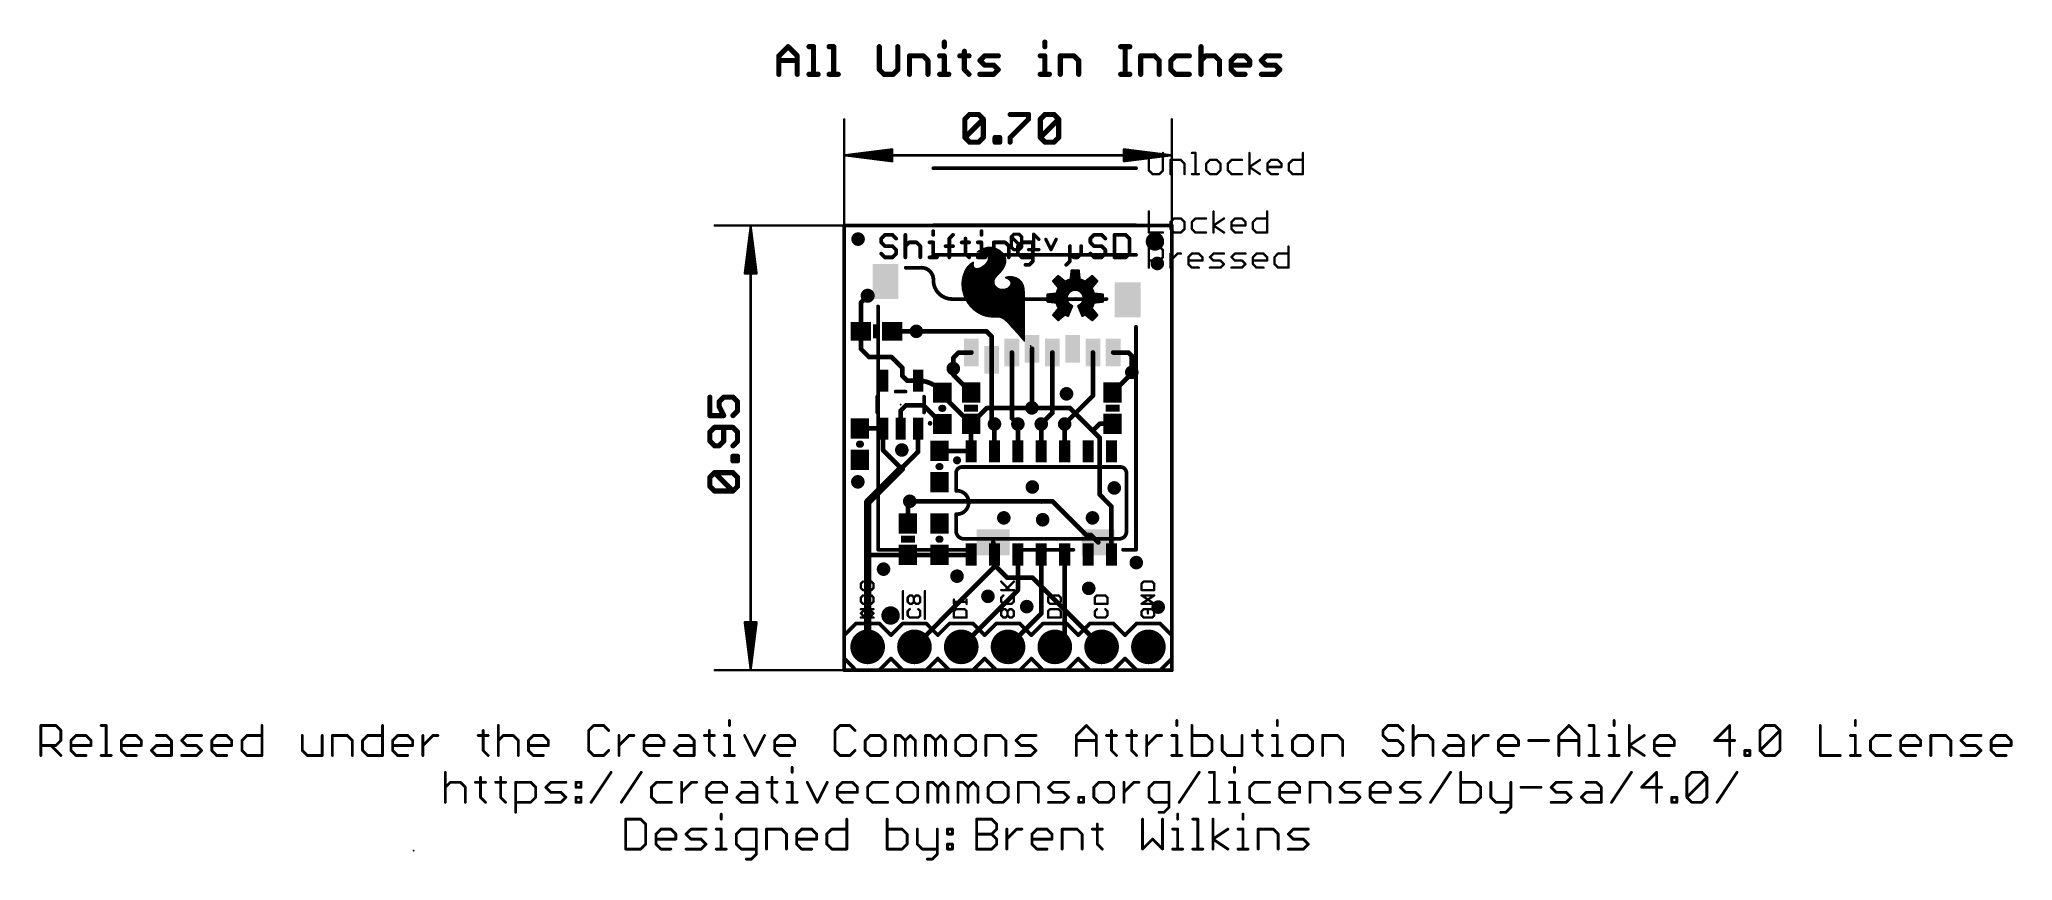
# Model space of a CAD drawing. Extents: x -44 to 63, y -10 to 34.
import ezdxf

# ---------------------------------------------------------------- set-up
doc = ezdxf.new("R2010")
doc.units = 0
for name, color, linetype in [('1', 12, 'CONTINUOUS'), ('16', 132, 'CONTINUOUS'), ('17', 110, 'CONTINUOUS'), ('18', 110, 'CONTINUOUS'), ('20', 53, 'CONTINUOUS'), ('21', 53, 'CONTINUOUS'), ('22', 53, 'CONTINUOUS'), ('23', 53, 'CONTINUOUS'), ('24', 53, 'CONTINUOUS'), ('47', 253, 'CONTINUOUS'), ('51', 53, 'CONTINUOUS')]:
    doc.layers.add(name, color=color, linetype=linetype)

# ---------------------------------------------------------------- blocks, each defined once
blk = doc.blocks.new('RECT')
blk.add_solid([(-0.5, -0.5), (0.5, -0.5), (-0.5, 0.5), (0.5, 0.5)])
blk = doc.blocks.new('PIE')
at = {"const_width": 0.5}
blk.add_lwpolyline([(0, -0.25, 1), (0, 0.25, 1), (0, -0.25)], format="xyb", dxfattribs=at)
blk = doc.blocks.new('ROUNDP')
at = {"const_width": 0.5}
blk.add_lwpolyline([(0, -0.25, 1), (0, 0.25, 1), (0, -0.25)], format="xyb", dxfattribs=at)
blk = doc.blocks.new('ROUNDV')
at = {"const_width": 0.5}
blk.add_lwpolyline([(0, -0.25, 1), (0, 0.25, 1), (0, -0.25)], format="xyb", dxfattribs=at)

msp = doc.modelspace()

# ---------------------------------------------------------------- linework, layer by layer
at = {"layer": '1'}
for points, const_width in [([(0, 24.13), (17.78, 24.13)], 0.2032), ([(0, 0), (0, 24.13)], 0.2032), ([(17.78, 24.13), (17.78, 0)], 0.2032), ([(7.7216, 18.3896), (3.9116, 18.3896)], 0.254), ([(7.9969, 18.1143), (7.7216, 18.3896)], 0.254), ([(7.9969, 18.1143), (7.9969, 16.8405)], 0.254), ([(6.2169, 17.2405), (5.9182, 16.9418)], 0.254), ([(6.8969, 17.2405), (6.2169, 17.2405)], 0.254), ([(9.0969, 17.2405), (9.0969, 13.6869)], 0.254), ([(10.1854, 17.429), (10.1969, 17.4405)], 0.254), ([(10.1854, 14.2367), (10.1854, 17.429)], 0.254), ([(11.2969, 17.2405), (11.2969, 13.9639)], 0.254), ([(13.4969, 17.2405), (13.4969, 14.8939)], 0.254), ([(14.5969, 17.2405), (15.4239, 17.2405)], 0.254), ([(15.4239, 17.2405), (15.6083, 17.0561)], 0.254), ([(15.6083, 17.0561), (15.6083, 16.1671)], 0.254), ([(5.9182, 16.9418), (5.9182, 16.3703)], 0.254), ([(7.9969, 16.8405), (7.9969, 13.3604)], 0.254), ([(13.4969, 14.8939), (11.9634, 13.3604)], 0.254), ([(11.2969, 13.9639), (10.6934, 13.3604)], 0.254), ([(7.9969, 13.3604), (8.1534, 13.3604)], 0.254), ([(9.0969, 13.6869), (9.4234, 13.3604)], 0.254), ([(3.556, 9.1694), (11.303, 9.1694)], 0.254), ([(11.303, 9.1694), (13.1318, 7.3406)], 0.254), ([(8.0869, 6.9405), (8.0869, 5.7815)], 0.254), ([(13.1318, 7.3406), (13.3868, 7.3406)], 0.254), ([(13.3868, 7.3406), (13.7869, 6.9405)], 0.254), ([(8.0869, 5.7815), (8.8392, 5.0292)], 0.254), ([(8.8392, 5.0292), (10.2108, 5.0292)], 0.254), ([(10.2108, 5.0292), (13.97, 1.27)], 0.254), ([(17.78, 0), (0, 0)], 0.2032)]:
    msp.add_lwpolyline(points, dxfattribs=dict(at, const_width=const_width))
for points, const_width in [([(0, 24.1808, 1), (0, 24.0792)], 0.1016), ([(0.0508, 24.13, 1), (-0.0508, 24.13)], 0.1016), ([(17.8308, 24.13, 1), (17.7292, 24.13)], 0.1016), ([(17.78, 24.0792, 1), (17.78, 24.1808)], 0.1016), ([(3.9116, 18.4531, 1), (3.9116, 18.3261)], 0.127), ([(7.7665, 18.4345, 1), (7.6767, 18.3447)], 0.127), ([(7.7216, 18.3261, 1), (7.7216, 18.4531)], 0.127), ([(8.0604, 18.1143, 1), (7.9334, 18.1143)], 0.127), ([(7.952, 18.0694, 1), (8.0418, 18.1592)], 0.127), ([(6.2169, 17.304, 1), (6.2169, 17.177)], 0.127), ([(6.2618, 17.1956, 1), (6.172, 17.2854)], 0.127), ([(6.8969, 17.177, 1), (6.8969, 17.304)], 0.127), ([(9.1604, 17.2405, 1), (9.0334, 17.2405)], 0.127), ([(10.2489, 17.429, 1), (10.1219, 17.429)], 0.127), ([(10.1405, 17.4739, 1), (10.2303, 17.3841)], 0.127), ([(10.2418, 17.3956, 1), (10.152, 17.4854)], 0.127), ([(11.3604, 17.2405, 1), (11.2334, 17.2405)], 0.127), ([(13.5604, 17.2405, 1), (13.4334, 17.2405)], 0.127), ([(14.5969, 17.304, 1), (14.5969, 17.177)], 0.127), ([(15.4688, 17.2854, 1), (15.379, 17.1956)], 0.127), ([(15.4239, 17.177, 1), (15.4239, 17.304)], 0.127), ([(15.6718, 17.0561, 1), (15.5448, 17.0561)], 0.127), ([(15.5634, 17.0112, 1), (15.6532, 17.101)], 0.127), ([(5.9817, 16.9418, 1), (5.8547, 16.9418)], 0.127), ([(5.8733, 16.9867, 1), (5.9631, 16.8969)], 0.127), ([(5.8547, 16.3703, 1), (5.9817, 16.3703)], 0.127), ([(8.0604, 16.8405, 1), (7.9334, 16.8405)], 0.127), ([(7.9334, 16.8405, 1), (8.0604, 16.8405)], 0.127), ([(15.5448, 16.1671, 1), (15.6718, 16.1671)], 0.127), ([(13.5418, 14.849, 1), (13.452, 14.9388)], 0.127), ([(10.1219, 14.2367, 1), (10.2489, 14.2367)], 0.127), ([(11.2334, 13.9639, 1), (11.3604, 13.9639)], 0.127), ([(11.3418, 13.919, 1), (11.252, 14.0088)], 0.127), ([(13.4334, 14.8939, 1), (13.5604, 14.8939)], 0.127), ([(7.9969, 13.4239, 1), (7.9969, 13.2969)], 0.127), ([(7.9334, 13.3604, 1), (8.0604, 13.3604)], 0.127), ([(8.1534, 13.2969, 1), (8.1534, 13.4239)], 0.127), ([(9.1418, 13.7318, 1), (9.052, 13.642)], 0.127), ([(9.0334, 13.6869, 1), (9.1604, 13.6869)], 0.127), ([(9.3785, 13.3155, 1), (9.4683, 13.4053)], 0.127), ([(10.6485, 13.4053, 1), (10.7383, 13.3155)], 0.127), ([(11.9185, 13.4053, 1), (12.0083, 13.3155)], 0.127), ([(3.556, 9.2329, 1), (3.556, 9.1059)], 0.127), ([(11.3479, 9.2143, 1), (11.2581, 9.1245)], 0.127), ([(11.303, 9.1059, 1), (11.303, 9.2329)], 0.127), ([(8.1504, 6.9405, 1), (8.0234, 6.9405)], 0.127), ([(13.1318, 7.4041, 1), (13.1318, 7.2771)], 0.127), ([(13.0869, 7.2957, 1), (13.1767, 7.3855)], 0.127), ([(13.4317, 7.3855, 1), (13.3419, 7.2957)], 0.127), ([(13.3868, 7.2771, 1), (13.3868, 7.4041)], 0.127), ([(13.742, 6.8956, 1), (13.8318, 6.9854)], 0.127), ([(8.1318, 5.8264, 1), (8.042, 5.7366)], 0.127), ([(8.0234, 5.7815, 1), (8.1504, 5.7815)], 0.127), ([(8.8392, 5.0927, 1), (8.8392, 4.9657)], 0.127), ([(8.7943, 4.9843, 1), (8.8841, 5.0741)], 0.127), ([(10.2557, 5.0741, 1), (10.1659, 4.9843)], 0.127), ([(10.2108, 4.9657, 1), (10.2108, 5.0927)], 0.127), ([(13.9251, 1.2251, 1), (14.0149, 1.3149)], 0.127), ([(0, 0.0508, 1), (0, -0.0508)], 0.1016), ([(-0.0508, 0, 1), (0.0508, 0)], 0.1016), ([(17.7292, 0, 1), (17.8308, 0)], 0.1016), ([(17.78, -0.0508, 1), (17.78, 0.0508)], 0.1016)]:
    msp.add_lwpolyline(points, format="xyb", dxfattribs=dict(at, const_width=const_width))
at = {"layer": '16'}
for points, const_width in [([(0, 24.13), (17.78, 24.13)], 0.2032), ([(0, 0), (0, 24.13)], 0.2032), ([(9.2093, 23.6608), (9.0695, 23.521)], 0.1778), ([(9.0695, 23.521), (9.0695, 22.9617)], 0.1778), ([(9.6287, 22.9617), (9.0695, 23.521)], 0.1778), ([(9.4889, 23.6608), (9.2093, 23.6608)], 0.1778), ([(9.6287, 23.521), (9.4889, 23.6608)], 0.1778), ([(9.6287, 22.9617), (9.6287, 23.521)], 0.1778), ([(10.5643, 23.3812), (10.2846, 23.6608)], 0.1778), ([(10.2846, 23.6608), (10.2846, 22.8219)], 0.1778), ([(17.78, 24.13), (17.78, 0)], 0.2032), ([(9.0695, 22.9617), (9.2093, 22.8219)], 0.1778), ([(9.2093, 22.8219), (9.4889, 22.8219)], 0.1778), ([(9.4889, 22.8219), (9.6287, 22.9617)], 0.1778), ([(10.5643, 22.8219), (10.005, 22.8219)], 0.1778), ([(11.2201, 22.8219), (10.9405, 23.3812)], 0.1778), ([(11.4998, 23.3812), (11.2201, 22.8219)], 0.1778), ([(0.9144, 19.9644), (1.27, 20.32)], 0.254), ([(0.9144, 18.3896), (0.9144, 19.9644)], 0.254), ([(0.9026, 18.3896), (0.9144, 18.3896)], 0.254), ([(0.9026, 17.4362), (0.9026, 18.3896)], 0.254), ([(2.6026, 18.3896), (3.9116, 18.3896)], 0.254), ([(1.3462, 16.9926), (0.9026, 17.4362)], 0.254), ([(2.5654, 16.9926), (1.3462, 16.9926)], 0.254), ([(3.1496, 16.4084), (2.5654, 16.9926)], 0.254), ([(3.1496, 15.9766), (3.1496, 16.4084)], 0.254), ([(3.4116, 15.7146), (3.1496, 15.9766)], 0.254), ([(5.9182, 16.0392), (5.9182, 16.3703)], 0.254), ([(6.8834, 15.074), (5.9182, 16.0392)], 0.254), ([(14.5669, 15.074), (15.6083, 16.1154)], 0.254), ([(15.6083, 16.1154), (15.6083, 16.1671)], 0.254), ([(4.0107, 15.7146), (3.4116, 15.7146)], 0.254), ([(5.3213, 15.0613), (5.3213, 14.9361)], 0.254), ([(5.3213, 14.9361), (6.8834, 13.374)], 0.254), ([(3.0607, 14.0843), (3.3528, 14.3764)], 0.254), ([(3.0607, 13.1144), (3.0607, 14.0843)], 0.254), ([(3.3528, 14.3764), (4.3062, 14.3764)], 0.254), ([(4.3062, 14.3764), (5.3213, 13.3613)], 0.254), ([(7.7334, 14.224), (6.8834, 13.374)], 0.254), ([(10.1727, 14.224), (7.7334, 14.224)], 0.254), ([(10.1727, 14.224), (10.1854, 14.2367)], 0.254), ([(12.2428, 14.2367), (10.1854, 14.2367)], 0.254), ([(12.2428, 14.2367), (13.5191, 12.9604)], 0.254), ([(2.1069, 13.1182), (0.8509, 13.1182)], 0.254), ([(2.1107, 13.1144), (2.1069, 13.1182)], 0.254), ([(2.1107, 13.1144), (2.1107, 11.9355)], 0.254), ([(4.0107, 13.1144), (4.0107, 11.8593)], 0.254), ([(6.8834, 13.374), (6.8834, 11.8805)], 0.254), ([(8.1534, 13.3604), (8.1534, 11.8805)], 0.254), ([(9.4234, 13.3604), (9.4234, 11.8805)], 0.254), ([(10.6934, 13.3604), (10.6934, 11.8805)], 0.254), ([(11.9634, 13.3604), (11.9634, 11.8805)], 0.254), ([(13.8684, 13.374), (13.5191, 13.0248)], 0.254), ([(13.5191, 13.0248), (13.5191, 12.9604)], 0.254), ([(13.5191, 12.9604), (13.8684, 12.6111)], 0.254), ([(14.5669, 13.374), (13.8684, 13.374)], 0.254), ([(2.1107, 11.9355), (3.0988, 10.9474)], 0.254), ([(4.0107, 11.8593), (3.0988, 10.9474)], 0.254), ([(5.1689, 11.899), (6.8649, 11.899)], 0.254), ([(6.8649, 11.899), (6.8834, 11.8805)], 0.254), ([(13.8684, 9.525), (13.8684, 12.6111)], 0.254), ([(1.27, 9.1186), (3.0988, 10.9474)], 0.4064), ([(13.8684, 9.525), (14.5034, 8.89)], 0.254), ([(1.27, 6.3754), (1.27, 9.1186)], 0.4064), ([(3.4544, 9.0678), (3.556, 9.1694)], 0.254), ([(3.4544, 7.962), (3.4544, 9.0678)], 0.254), ([(14.5034, 8.89), (14.5034, 6.2805)], 0.254), ([(1.27, 1.27), (1.27, 6.3754)], 0.4064), ([(1.3834, 6.262), (1.27, 6.3754)], 0.254), ([(3.4544, 6.262), (1.3834, 6.262)], 0.254), ([(3.4544, 6.262), (5.1689, 6.262)], 0.254), ([(8.1534, 5.6134), (3.81, 1.27)], 0.254), ([(5.1689, 6.262), (6.8649, 6.262)], 0.254), ([(6.8649, 6.262), (6.8834, 6.2805)], 0.254), ([(8.1534, 6.2805), (8.1534, 5.6134)], 0.254), ([(9.4234, 6.2805), (9.4234, 4.3434)], 0.254), ([(10.6934, 6.2805), (10.6934, 3.0734)], 0.254), ([(11.9634, 6.2805), (11.9634, 1.8034)], 0.254), ([(9.4234, 4.3434), (6.35, 1.27)], 0.254), ([(10.6934, 3.0734), (8.89, 1.27)], 0.254), ([(11.9634, 1.8034), (11.43, 1.27)], 0.254), ([(17.78, 0), (0, 0)], 0.2032)]:
    msp.add_lwpolyline(points, dxfattribs=dict(at, const_width=const_width))
for points, const_width in [([(0, 24.1808, 1), (0, 24.0792)], 0.1016), ([(0.0508, 24.13, 1), (-0.0508, 24.13)], 0.1016), ([(9.1139, 23.521, 1), (9.025, 23.521)], 0.0889), ([(9.1009, 23.5524, 1), (9.038, 23.4896)], 0.0889), ([(9.038, 23.5524, 1), (9.1009, 23.4896)], 0.0889), ([(9.2093, 23.7053, 1), (9.2093, 23.6164)], 0.0889), ([(9.2407, 23.6294, 1), (9.1779, 23.6922)], 0.0889), ([(9.5204, 23.6922, 1), (9.4575, 23.6294)], 0.0889), ([(9.4889, 23.6164, 1), (9.4889, 23.7053)], 0.0889), ([(9.6732, 23.521, 1), (9.5843, 23.521)], 0.0889), ([(9.5973, 23.4896, 1), (9.6602, 23.5524)], 0.0889), ([(10.3291, 23.6608, 1), (10.2402, 23.6608)], 0.0889), ([(10.3161, 23.6922, 1), (10.2532, 23.6294)], 0.0889), ([(17.8308, 24.13, 1), (17.7292, 24.13)], 0.1016), ([(17.78, 24.0792, 1), (17.78, 24.1808)], 0.1016), ([(9.1009, 22.9931, 1), (9.038, 22.9303)], 0.0889), ([(9.025, 22.9617, 1), (9.1139, 22.9617)], 0.0889), ([(9.2093, 22.8664, 1), (9.2093, 22.7774)], 0.0889), ([(9.1779, 22.7905, 1), (9.2407, 22.8533)], 0.0889), ([(9.4575, 22.8533, 1), (9.5204, 22.7905)], 0.0889), ([(9.4889, 22.7774, 1), (9.4889, 22.8664)], 0.0889), ([(9.5843, 22.9617, 1), (9.6732, 22.9617)], 0.0889), ([(9.6602, 22.9303, 1), (9.5973, 22.9931)], 0.0889), ([(9.5973, 22.9303, 1), (9.6602, 22.9931)], 0.0889), ([(10.005, 22.8664, 1), (10.005, 22.7774)], 0.0889), ([(10.2402, 22.8219, 1), (10.3291, 22.8219)], 0.0889), ([(10.5328, 23.3497, 1), (10.5957, 23.4126)], 0.0889), ([(10.5643, 22.7774, 1), (10.5643, 22.8664)], 0.0889), ([(10.9803, 23.4011, 1), (10.9007, 23.3613)], 0.0889), ([(11.1804, 22.8418, 1), (11.2599, 22.802)], 0.0889), ([(11.1804, 22.802, 1), (11.2599, 22.8418)], 0.0889), ([(11.5395, 23.3613, 1), (11.46, 23.4011)], 0.0889), ([(1.3149, 20.2751, 1), (1.2251, 20.3649)], 0.127), ([(0.9779, 19.9644, 1), (0.8509, 19.9644)], 0.127), ([(0.8695, 20.0093, 1), (0.9593, 19.9195)], 0.127), ([(0.9026, 18.4531, 1), (0.9026, 18.3261)], 0.127), ([(0.9661, 18.3896, 1), (0.8391, 18.3896)], 0.127), ([(0.8509, 18.3896, 1), (0.9779, 18.3896)], 0.127), ([(0.9144, 18.3261, 1), (0.9144, 18.4531)], 0.127), ([(2.6026, 18.4531, 1), (2.6026, 18.3261)], 0.127), ([(3.9116, 18.3261, 1), (3.9116, 18.4531)], 0.127), ([(0.9475, 17.4811, 1), (0.8577, 17.3913)], 0.127), ([(0.8391, 17.4362, 1), (0.9661, 17.4362)], 0.127), ([(1.3462, 17.0561, 1), (1.3462, 16.9291)], 0.127), ([(1.3013, 16.9477, 1), (1.3911, 17.0375)], 0.127), ([(2.6103, 17.0375, 1), (2.5205, 16.9477)], 0.127), ([(2.5654, 16.9291, 1), (2.5654, 17.0561)], 0.127), ([(3.2131, 16.4084, 1), (3.0861, 16.4084)], 0.127), ([(3.1945, 16.0215, 1), (3.1047, 15.9317)], 0.127), ([(3.1047, 16.3635, 1), (3.1945, 16.4533)], 0.127), ([(5.9817, 16.3703, 1), (5.8547, 16.3703)], 0.127), ([(5.9631, 16.0841, 1), (5.8733, 15.9943)], 0.127), ([(5.8547, 16.0392, 1), (5.9817, 16.0392)], 0.127), ([(15.6718, 16.1671, 1), (15.5448, 16.1671)], 0.127), ([(15.5448, 16.1154, 1), (15.6718, 16.1154)], 0.127), ([(15.6532, 16.0705, 1), (15.5634, 16.1603)], 0.127), ([(3.0861, 15.9766, 1), (3.2131, 15.9766)], 0.127), ([(3.4116, 15.7781, 1), (3.4116, 15.6511)], 0.127), ([(3.3667, 15.6697, 1), (3.4565, 15.7595)], 0.127), ([(5.3213, 15.0613, 0.2354), (4.0107, 15.7146)], 0.254), ([(4.0107, 15.7781, 1), (4.0107, 15.6511)], 0.127), ([(4.0107, 15.6511, 1), (4.0107, 15.7781)], 0.127), ([(5.3848, 15.0613, 1), (5.2578, 15.0613)], 0.127), ([(5.3662, 14.981, 1), (5.2764, 14.8912)], 0.127), ([(5.2578, 14.9361, 1), (5.3848, 14.9361)], 0.127), ([(5.2706, 15.0231, 1), (5.372, 15.0995)], 0.127), ([(6.8385, 15.0291, 1), (6.9283, 15.1189)], 0.127), ([(14.522, 15.1189, 1), (14.6118, 15.0291)], 0.127), ([(3.1242, 14.0843, 1), (2.9972, 14.0843)], 0.127), ([(3.0158, 14.1292, 1), (3.1056, 14.0394)], 0.127), ([(3.3528, 14.4399, 1), (3.3528, 14.3129)], 0.127), ([(3.3977, 14.3315, 1), (3.3079, 14.4213)], 0.127), ([(4.3511, 14.4213, 1), (4.2613, 14.3315)], 0.127), ([(4.3062, 14.3129, 1), (4.3062, 14.4399)], 0.127), ([(7.7334, 14.2875, 1), (7.7334, 14.1605)], 0.127), ([(7.7783, 14.1791, 1), (7.6885, 14.2689)], 0.127), ([(10.1278, 14.2689, 1), (10.2176, 14.1791)], 0.127), ([(10.1854, 14.3002, 1), (10.1854, 14.1732)], 0.127), ([(10.2303, 14.1918, 1), (10.1405, 14.2816)], 0.127), ([(10.1727, 14.1605, 1), (10.1727, 14.2875)], 0.127), ([(12.2877, 14.2816, 1), (12.1979, 14.1918)], 0.127), ([(12.2428, 14.1732, 1), (12.2428, 14.3002)], 0.127), ([(0.8509, 13.1817, 1), (0.8509, 13.0547)], 0.127), ([(2.1518, 13.1631, 1), (2.062, 13.0733)], 0.127), ([(2.1742, 13.1144, 1), (2.0472, 13.1144)], 0.127), ([(2.0658, 13.0695, 1), (2.1556, 13.1593)], 0.127), ([(2.1069, 13.0547, 1), (2.1069, 13.1817)], 0.127), ([(2.9972, 13.1144, 1), (3.1242, 13.1144)], 0.127), ([(4.0742, 13.1144, 1), (3.9472, 13.1144)], 0.127), ([(5.2764, 13.3164, 1), (5.3662, 13.4062)], 0.127), ([(6.9469, 13.374, 1), (6.8199, 13.374)], 0.127), ([(6.8385, 13.4189, 1), (6.9283, 13.3291)], 0.127), ([(6.8385, 13.3291, 1), (6.9283, 13.4189)], 0.127), ([(8.2169, 13.3604, 1), (8.0899, 13.3604)], 0.127), ([(9.4869, 13.3604, 1), (9.3599, 13.3604)], 0.127), ([(10.7569, 13.3604, 1), (10.6299, 13.3604)], 0.127), ([(12.0269, 13.3604, 1), (11.8999, 13.3604)], 0.127), ([(13.4742, 13.0697, 1), (13.5641, 12.9798)], 0.127), ([(13.5641, 13.0053, 1), (13.4742, 12.9154)], 0.127), ([(13.5826, 13.0248, 1), (13.4557, 13.0248)], 0.127), ([(13.4557, 12.9604, 1), (13.5826, 12.9604)], 0.127), ([(13.4742, 12.9154, 1), (13.5641, 13.0053)], 0.127), ([(13.8684, 13.4375, 1), (13.8684, 13.3105)], 0.127), ([(13.9133, 13.3291, 1), (13.8235, 13.4189)], 0.127), ([(14.5669, 13.3105, 1), (14.5669, 13.4375)], 0.127), ([(2.1556, 11.9804, 1), (2.0658, 11.8906)], 0.127), ([(2.0472, 11.9355, 1), (2.1742, 11.9355)], 0.127), ([(3.9472, 11.8593, 1), (4.0742, 11.8593)], 0.127), ([(4.0556, 11.8144, 1), (3.9658, 11.9042)], 0.127), ([(5.1689, 11.9625, 1), (5.1689, 11.8355)], 0.127), ([(6.9098, 11.9439, 1), (6.82, 11.8541)], 0.127), ([(6.8199, 11.8805, 1), (6.9469, 11.8805)], 0.127), ([(6.8385, 11.8356, 1), (6.9283, 11.9254)], 0.127), ([(6.8649, 11.8355, 1), (6.8649, 11.9625)], 0.127), ([(8.0899, 11.8805, 1), (8.2169, 11.8805)], 0.127), ([(9.3599, 11.8805, 1), (9.4869, 11.8805)], 0.127), ([(10.6299, 11.8805, 1), (10.7569, 11.8805)], 0.127), ([(11.8999, 11.8805, 1), (12.0269, 11.8805)], 0.127), ([(13.9319, 12.6111, 1), (13.8049, 12.6111)], 0.127), ([(13.8235, 12.5662, 1), (13.9133, 12.656)], 0.127), ([(3.1706, 10.8756, 1), (3.027, 11.0192)], 0.2032), ([(3.0539, 10.9923, 1), (3.1437, 10.9025)], 0.127), ([(3.0539, 10.9025, 1), (3.1437, 10.9923)], 0.127), ([(13.9133, 9.5699, 1), (13.8235, 9.4801)], 0.127), ([(1.3716, 9.1186, 1), (1.1684, 9.1186)], 0.2032), ([(1.1982, 9.1904, 1), (1.3418, 9.0468)], 0.2032), ([(3.5179, 9.0678, 1), (3.3909, 9.0678)], 0.127), ([(3.4095, 9.1127, 1), (3.4993, 9.0229)], 0.127), ([(3.6009, 9.1245, 1), (3.5111, 9.2143)], 0.127), ([(13.8049, 9.525, 1), (13.9319, 9.525)], 0.127), ([(14.5669, 8.89, 1), (14.4399, 8.89)], 0.127), ([(14.4585, 8.8451, 1), (14.5483, 8.9349)], 0.127), ([(3.3909, 7.962, 1), (3.5179, 7.962)], 0.127), ([(1.3716, 6.3754, 1), (1.1684, 6.3754)], 0.2032), ([(1.1684, 6.3754, 1), (1.3716, 6.3754)], 0.2032), ([(1.3149, 6.4203, 1), (1.2251, 6.3305)], 0.127), ([(1.3834, 6.3255, 1), (1.3834, 6.1985)], 0.127), ([(1.3385, 6.2171, 1), (1.4283, 6.3069)], 0.127), ([(3.4544, 6.3255, 1), (3.4544, 6.1985)], 0.127), ([(3.4544, 6.1985, 1), (3.4544, 6.3255)], 0.127), ([(5.1689, 6.3255, 1), (5.1689, 6.1985)], 0.127), ([(5.1689, 6.1985, 1), (5.1689, 6.3255)], 0.127), ([(6.82, 6.3069, 1), (6.9098, 6.2171)], 0.127), ([(6.9283, 6.2356, 1), (6.8385, 6.3254)], 0.127), ([(6.8649, 6.1985, 1), (6.8649, 6.3255)], 0.127), ([(8.2169, 6.2805, 1), (8.0899, 6.2805)], 0.127), ([(8.0899, 5.6134, 1), (8.2169, 5.6134)], 0.127), ([(8.1983, 5.5685, 1), (8.1085, 5.6583)], 0.127), ([(9.4869, 6.2805, 1), (9.3599, 6.2805)], 0.127), ([(10.7569, 6.2805, 1), (10.6299, 6.2805)], 0.127), ([(12.0269, 6.2805, 1), (11.8999, 6.2805)], 0.127), ([(14.4399, 6.2805, 1), (14.5669, 6.2805)], 0.127), ([(9.3599, 4.3434, 1), (9.4869, 4.3434)], 0.127), ([(9.4683, 4.2985, 1), (9.3785, 4.3883)], 0.127), ([(10.6299, 3.0734, 1), (10.7569, 3.0734)], 0.127), ([(10.7383, 3.0285, 1), (10.6485, 3.1183)], 0.127), ([(1.1684, 1.27, 1), (1.3716, 1.27)], 0.2032), ([(3.7651, 1.3149, 1), (3.8549, 1.2251)], 0.127), ([(6.3051, 1.3149, 1), (6.3949, 1.2251)], 0.127), ([(8.8451, 1.3149, 1), (8.9349, 1.2251)], 0.127), ([(11.3851, 1.3149, 1), (11.4749, 1.2251)], 0.127), ([(11.8999, 1.8034, 1), (12.0269, 1.8034)], 0.127), ([(12.0083, 1.7585, 1), (11.9185, 1.8483)], 0.127), ([(0, 0.0508, 1), (0, -0.0508)], 0.1016), ([(-0.0508, 0, 1), (0.0508, 0)], 0.1016), ([(17.7292, 0, 1), (17.8308, 0)], 0.1016), ([(17.78, -0.0508, 1), (17.78, 0.0508)], 0.1016)]:
    msp.add_lwpolyline(points, format="xyb", dxfattribs=dict(at, const_width=const_width))
at = {"layer": '20', "const_width": 0.2032}
for points in [[(0, 24.13), (17.78, 24.13)], [(0, 0), (0, 24.13)], [(17.78, 24.13), (17.78, 0)], [(17.78, 0), (0, 0)]]:
    msp.add_lwpolyline(points, dxfattribs=at)
at = {"layer": '20', "const_width": 0.1016}
for points in [[(0, 24.1808, 1), (0, 24.0792)], [(0.0508, 24.13, 1), (-0.0508, 24.13)], [(17.8308, 24.13, 1), (17.7292, 24.13)], [(17.78, 24.0792, 1), (17.78, 24.1808)], [(0, 0.0508, 1), (0, -0.0508)], [(-0.0508, 0, 1), (0.0508, 0)], [(17.7292, 0, 1), (17.8308, 0)], [(17.78, -0.0508, 1), (17.78, 0.0508)]]:
    msp.add_lwpolyline(points, format="xyb", dxfattribs=at)
at = {"layer": '21'}
for points, const_width in [([(2.2098, 23.623), (2.0064, 23.4197)], 0.2032), ([(2.6165, 23.623), (2.2098, 23.623)], 0.2032), ([(2.8199, 23.4197), (2.6165, 23.623)], 0.2032), ([(3.3161, 23.623), (3.3161, 22.4028)], 0.2032), ([(4.8292, 23.8264), (4.8292, 23.623)], 0.2032), ([(5.7024, 23.4197), (5.9057, 23.623)], 0.2032), ([(7.4487, 23.8264), (7.4487, 23.623)], 0.2032), ([(13.5607, 23.623), (13.3573, 23.4197)], 0.2032), ([(13.9675, 23.623), (13.5607, 23.623)], 0.2032), ([(14.1708, 23.4197), (13.9675, 23.623)], 0.2032), ([(14.6671, 23.623), (14.6671, 22.4028)], 0.2032), ([(15.2772, 23.623), (14.6671, 23.623)], 0.2032), ([(15.4806, 23.4197), (15.2772, 23.623)], 0.2032), ([(2.0064, 23.4197), (2.0064, 23.2163)], 0.2032), ([(2.0064, 23.2163), (2.2098, 23.0129)], 0.2032), ([(2.2098, 22.4028), (2.0064, 22.6062)], 0.2032), ([(2.2098, 23.0129), (2.6165, 23.0129)], 0.2032), ([(2.6165, 22.4028), (2.2098, 22.4028)], 0.2032), ([(2.6165, 23.0129), (2.8199, 22.8095)], 0.2032), ([(2.8199, 22.6062), (2.6165, 22.4028)], 0.2032), ([(2.8199, 22.8095), (2.8199, 22.6062)], 0.2032), ([(3.3161, 23.0129), (3.5195, 23.2163)], 0.2032), ([(3.5195, 23.2163), (3.9262, 23.2163)], 0.2032), ([(3.9262, 23.2163), (4.1296, 23.0129)], 0.2032), ([(4.1296, 23.0129), (4.1296, 22.4028)], 0.2032), ([(4.6258, 23.2163), (4.8292, 23.2163)], 0.2032), ([(4.6258, 22.4028), (5.0326, 22.4028)], 0.2032), ([(4.8292, 23.2163), (4.8292, 22.4028)], 0.2032), ([(5.499, 23.0129), (5.9057, 23.0129)], 0.2032), ([(5.7024, 22.4028), (5.7024, 23.4197)], 0.2032), ([(6.3721, 23.2163), (6.7789, 23.2163)], 0.2032), ([(6.5755, 23.4197), (6.5755, 22.6062)], 0.2032), ([(6.5755, 22.6062), (6.7789, 22.4028)], 0.2032), ([(7.2453, 23.2163), (7.4487, 23.2163)], 0.2032), ([(7.2453, 22.4028), (7.652, 22.4028)], 0.2032), ([(7.4487, 23.2163), (7.4487, 22.4028)], 0.2032), ([(8.1184, 22.4028), (8.1184, 23.2163)], 0.2032), ([(8.1184, 23.2163), (8.7286, 23.2163)], 0.2032), ([(8.7286, 23.2163), (8.9319, 23.0129)], 0.2032), ([(8.9319, 23.0129), (8.9319, 22.4028)], 0.2032), ([(9.6315, 23.2163), (9.4282, 23.0129)], 0.2032), ([(9.4282, 23.0129), (9.4282, 22.6062)], 0.2032), ([(9.4282, 22.6062), (9.6315, 22.4028)], 0.2032), ([(10.2417, 23.2163), (9.6315, 23.2163)], 0.2032), ([(9.6315, 22.4028), (10.2417, 22.4028)], 0.2032), ([(10.2417, 22.1994), (10.2417, 23.2163)], 0.2032), ([(12.251, 23.0129), (12.251, 22.6062)], 0.2032), ([(12.251, 22.6062), (12.4544, 22.4028)], 0.2032), ([(12.251, 22.6062), (12.251, 22.1994)], 0.2032), ([(12.4544, 22.4028), (12.6577, 22.4028)], 0.2032), ([(12.6577, 22.4028), (12.8611, 22.6062)], 0.2032), ([(12.8611, 22.6062), (12.8611, 23.0129)], 0.2032), ([(13.3573, 23.4197), (13.3573, 23.2163)], 0.2032), ([(13.3573, 23.2163), (13.5607, 23.0129)], 0.2032), ([(13.5607, 22.4028), (13.3573, 22.6062)], 0.2032), ([(13.5607, 23.0129), (13.9675, 23.0129)], 0.2032), ([(13.9675, 22.4028), (13.5607, 22.4028)], 0.2032), ([(13.9675, 23.0129), (14.1708, 22.8095)], 0.2032), ([(14.1708, 22.6062), (13.9675, 22.4028)], 0.2032), ([(14.1708, 22.8095), (14.1708, 22.6062)], 0.2032), ([(14.6671, 22.4028), (15.2772, 22.4028)], 0.2032), ([(15.2772, 22.4028), (15.4806, 22.6062)], 0.2032), ([(15.4806, 22.6062), (15.4806, 23.4197)], 0.2032), ([(4.1369, 21.8405), (3.3369, 21.8405)], 0.2032), ([(9.8349, 21.9961), (10.0383, 21.9961)], 0.2032), ([(10.0383, 21.9961), (10.2417, 22.1994)], 0.2032), ([(12.251, 22.1994), (12.0476, 21.9961)], 0.2032), ([(1.8369, 6.5405), (1.8369, 19.7405)], 0.2032), ([(5.8369, 20.1405), (14.2369, 20.1405)], 0.2032), ([(15.8369, 18.6405), (15.8369, 6.5405)], 0.2032), ([(1.8369, 6.5405), (6.7369, 6.5405)], 0.2032), ([(12.4369, 6.5405), (9.4369, 6.5405)], 0.2032), ([(15.8369, 6.5405), (15.1369, 6.5405)], 0.2032), ([(1.0155, 4.8119), (0.9011, 4.6975)], 0.127), ([(0.9011, 4.6975), (0.9011, 4.4687)], 0.127), ([(0.9011, 4.4687), (1.0155, 4.3543)], 0.127), ([(1.0155, 4.3543), (1.4731, 4.3543)], 0.127), ([(1.5875, 4.6975), (1.4731, 4.8119)], 0.127), ([(1.4731, 4.3543), (1.5875, 4.4687)], 0.127), ([(1.5875, 4.4687), (1.5875, 4.6975)], 0.127), ([(3.1877, 2.794), (3.1877, 4.2908)], 0.127), ([(8.9787, 4.3543), (8.5211, 4.8119)], 0.127), ([(8.5211, 4.3543), (9.2075, 4.3543)], 0.127), ([(8.8643, 4.4687), (9.2075, 4.8119)], 0.127), ([(16.2555, 4.8119), (16.1411, 4.6975)], 0.127), ([(16.1411, 4.6975), (16.1411, 4.3543)], 0.127), ([(16.1411, 4.3543), (16.8275, 4.3543)], 0.127), ([(16.7131, 4.8119), (16.2555, 4.8119)], 0.127), ([(16.8275, 4.6975), (16.7131, 4.8119)], 0.127), ([(16.8275, 4.3543), (16.8275, 4.6975)], 0.127), ([(1.0155, 4.0635), (0.9011, 3.9491)], 0.127), ([(0.9011, 3.9491), (0.9011, 3.7203)], 0.127), ([(0.9011, 3.7203), (1.0155, 3.6059)], 0.127), ([(1.3587, 3.3151), (0.9011, 3.3151)], 0.127), ([(1.0155, 3.6059), (1.4731, 3.6059)], 0.127), ([(1.5875, 3.0863), (1.3587, 3.3151)], 0.127), ([(1.5875, 3.9491), (1.4731, 4.0635)], 0.127), ([(1.4731, 3.6059), (1.5875, 3.7203)], 0.127), ([(1.5875, 3.7203), (1.5875, 3.9491)], 0.127), ([(3.5555, 4.0635), (3.4411, 3.9491)], 0.127), ([(3.4411, 3.9491), (3.4411, 3.7203)], 0.127), ([(3.4411, 3.7203), (3.5555, 3.6059)], 0.127), ([(3.5555, 3.3151), (3.4411, 3.2007)], 0.127), ([(3.4411, 3.2007), (3.4411, 2.9719)], 0.127), ([(3.5555, 3.6059), (3.6699, 3.6059)], 0.127), ([(3.6699, 3.6059), (3.7843, 3.7203)], 0.127), ([(3.7843, 3.9491), (3.8987, 4.0635)], 0.127), ([(3.7843, 3.7203), (3.7843, 3.9491)], 0.127), ([(3.8987, 4.0635), (4.0131, 4.0635)], 0.127), ([(4.0131, 4.0635), (4.1275, 3.9491)], 0.127), ([(4.1275, 3.7203), (4.0131, 3.6059)], 0.127), ([(4.1275, 3.2007), (4.0131, 3.3151)], 0.127), ([(4.1275, 3.9491), (4.1275, 3.7203)], 0.127), ([(4.1275, 2.9719), (4.1275, 3.2007)], 0.127), ([(5.9557, 3.6059), (5.9557, 3.8347)], 0.127), ([(6.6421, 3.7203), (5.9557, 3.7203)], 0.127), ([(6.0701, 3.3151), (5.9557, 3.2007)], 0.127), ([(5.9557, 3.2007), (5.9557, 2.8575)], 0.127), ([(6.5277, 3.3151), (6.0701, 3.3151)], 0.127), ([(6.6421, 3.2007), (6.5277, 3.3151)], 0.127), ([(6.6421, 3.6059), (6.6421, 3.8347)], 0.127), ([(6.6421, 2.8575), (6.6421, 3.2007)], 0.127), ([(8.6355, 4.0635), (8.5211, 3.9491)], 0.127), ([(8.5211, 3.9491), (8.5211, 3.7203)], 0.127), ([(8.5211, 3.7203), (8.6355, 3.6059)], 0.127), ([(8.6355, 3.3151), (8.5211, 3.2007)], 0.127), ([(8.5211, 3.2007), (8.5211, 2.9719)], 0.127), ([(8.6355, 3.6059), (9.0931, 3.6059)], 0.127), ([(8.8643, 3.2007), (8.9787, 3.3151)], 0.127), ([(8.8643, 2.9719), (8.8643, 3.2007)], 0.127), ([(8.9787, 3.3151), (9.0931, 3.3151)], 0.127), ([(9.2075, 3.9491), (9.0931, 4.0635)], 0.127), ([(9.0931, 3.6059), (9.2075, 3.7203)], 0.127), ([(9.0931, 3.3151), (9.2075, 3.2007)], 0.127), ([(9.2075, 3.7203), (9.2075, 3.9491)], 0.127), ([(9.2075, 3.2007), (9.2075, 2.9719)], 0.127), ([(11.1755, 4.0635), (11.0611, 3.9491)], 0.127), ([(11.0611, 3.9491), (11.0611, 3.7203)], 0.127), ([(11.0611, 3.7203), (11.1755, 3.6059)], 0.127), ([(11.1755, 3.3151), (11.0611, 3.2007)], 0.127), ([(11.0611, 3.2007), (11.0611, 2.8575)], 0.127), ([(11.6331, 4.0635), (11.1755, 4.0635)], 0.127), ([(11.1755, 3.6059), (11.6331, 3.6059)], 0.127), ([(11.6331, 3.3151), (11.1755, 3.3151)], 0.127), ([(11.7475, 3.9491), (11.6331, 4.0635)], 0.127), ([(11.6331, 3.6059), (11.7475, 3.7203)], 0.127), ([(11.7475, 3.2007), (11.6331, 3.3151)], 0.127), ([(11.7475, 3.7203), (11.7475, 3.9491)], 0.127), ([(11.7475, 2.8575), (11.7475, 3.2007)], 0.127), ([(13.7155, 4.0635), (13.6011, 3.9491)], 0.127), ([(13.6011, 3.9491), (13.6011, 3.6059)], 0.127), ([(13.6011, 3.6059), (14.2875, 3.6059)], 0.127), ([(13.7155, 3.3151), (13.6011, 3.2007)], 0.127), ([(13.6011, 3.2007), (13.6011, 2.9719)], 0.127), ([(14.1731, 4.0635), (13.7155, 4.0635)], 0.127), ([(14.2875, 3.9491), (14.1731, 4.0635)], 0.127), ([(14.2875, 3.2007), (14.1731, 3.3151)], 0.127), ([(14.2875, 3.6059), (14.2875, 3.9491)], 0.127), ([(14.2875, 2.9719), (14.2875, 3.2007)], 0.127), ([(16.1411, 3.6059), (16.8275, 4.0635)], 0.127), ([(16.8275, 4.0635), (16.1411, 4.0635)], 0.127), ([(16.8275, 3.6059), (16.1411, 3.6059)], 0.127), ([(16.2555, 3.3151), (16.1411, 3.2007)], 0.127), ([(16.1411, 3.2007), (16.1411, 2.9719)], 0.127), ([(16.7131, 3.3151), (16.4843, 3.3151)], 0.127), ([(16.4843, 3.3151), (16.4843, 3.0863)], 0.127), ([(16.8275, 3.2007), (16.7131, 3.3151)], 0.127), ([(16.8275, 2.9719), (16.8275, 3.2007)], 0.127), ([(0, 1.905), (0.635, 2.54)], 0.2032), ([(0.635, 2.54), (1.905, 2.54)], 0.2032), ([(0.9011, 2.8575), (1.3587, 2.8575)], 0.127), ([(1.3587, 2.8575), (1.5875, 3.0863)], 0.127), ([(2.54, 1.905), (1.905, 2.54)], 0.2032), ([(2.54, 1.905), (3.175, 2.54)], 0.2032), ([(3.175, 2.54), (4.445, 2.54)], 0.2032), ([(3.4411, 2.9719), (3.5555, 2.8575)], 0.127), ([(3.5555, 2.8575), (4.0131, 2.8575)], 0.127), ([(4.0131, 2.8575), (4.1275, 2.9719)], 0.127), ([(4.445, 2.54), (5.08, 1.905)], 0.2032), ([(5.08, 1.905), (5.715, 2.54)], 0.2032), ([(5.715, 2.54), (6.985, 2.54)], 0.2032), ([(5.9557, 2.8575), (6.6421, 2.8575)], 0.127), ([(6.985, 2.54), (7.62, 1.905)], 0.2032), ([(7.62, 1.905), (8.255, 2.54)], 0.2032), ([(8.255, 2.54), (9.525, 2.54)], 0.2032), ([(8.5211, 2.9719), (8.6355, 2.8575)], 0.127), ([(8.6355, 2.8575), (8.7499, 2.8575)], 0.127), ([(8.7499, 2.8575), (8.8643, 2.9719)], 0.127), ([(9.2075, 2.9719), (9.0931, 2.8575)], 0.127), ([(10.16, 1.905), (9.525, 2.54)], 0.2032), ([(10.16, 1.905), (10.795, 2.54)], 0.2032), ([(10.795, 2.54), (12.065, 2.54)], 0.2032), ([(11.0611, 2.8575), (11.7475, 2.8575)], 0.127), ([(12.065, 2.54), (12.7, 1.905)], 0.2032), ([(12.7, 1.905), (13.335, 2.54)], 0.2032), ([(13.335, 2.54), (14.605, 2.54)], 0.2032), ([(13.6011, 2.9719), (13.7155, 2.8575)], 0.127), ([(13.7155, 2.8575), (14.1731, 2.8575)], 0.127), ([(14.1731, 2.8575), (14.2875, 2.9719)], 0.127), ([(14.605, 2.54), (15.24, 1.905)], 0.2032), ([(15.24, 1.905), (15.875, 2.54)], 0.2032), ([(15.875, 2.54), (17.145, 2.54)], 0.2032), ([(16.1411, 2.9719), (16.2555, 2.8575)], 0.127), ([(16.2555, 2.8575), (16.7131, 2.8575)], 0.127), ([(16.7131, 2.8575), (16.8275, 2.9719)], 0.127), ([(17.78, 1.905), (17.145, 2.54)], 0.2032), ([(0, 0.635), (0, 1.905)], 0.2032), ([(17.78, 0.635), (17.78, 1.905)], 0.2032), ([(0.635, 0), (0, 0.635)], 0.2032), ([(1.905, 0), (0.635, 0)], 0.2032), ([(1.905, 0), (2.54, 0.635)], 0.2032), ([(3.175, 0), (2.54, 0.635)], 0.2032), ([(4.445, 0), (3.175, 0)], 0.2032), ([(5.08, 0.635), (4.445, 0)], 0.2032), ([(5.715, 0), (5.08, 0.635)], 0.2032), ([(6.985, 0), (5.715, 0)], 0.2032), ([(7.62, 0.635), (6.985, 0)], 0.2032), ([(8.255, 0), (7.62, 0.635)], 0.2032), ([(9.525, 0), (8.255, 0)], 0.2032), ([(9.525, 0), (10.16, 0.635)], 0.2032), ([(10.795, 0), (10.16, 0.635)], 0.2032), ([(12.065, 0), (10.795, 0)], 0.2032), ([(12.7, 0.635), (12.065, 0)], 0.2032), ([(13.335, 0), (12.7, 0.635)], 0.2032), ([(14.605, 0), (13.335, 0)], 0.2032), ([(15.24, 0.635), (14.605, 0)], 0.2032), ([(15.875, 0), (15.24, 0.635)], 0.2032), ([(17.145, 0), (15.875, 0)], 0.2032), ([(17.145, 0), (17.78, 0.635)], 0.2032)]:
    msp.add_lwpolyline(points, dxfattribs=dict(at, const_width=const_width))
for points, const_width in [([(2.2098, 23.6738, 1), (2.2098, 23.5722)], 0.1016), ([(2.2457, 23.5871, 1), (2.1738, 23.659)], 0.1016), ([(2.6524, 23.659, 1), (2.5806, 23.5871)], 0.1016), ([(2.6165, 23.5722, 1), (2.6165, 23.6738)], 0.1016), ([(3.3669, 23.623, 1), (3.2653, 23.623)], 0.1016), ([(4.88, 23.8264, 1), (4.7784, 23.8264)], 0.1016), ([(4.7784, 23.623, 1), (4.88, 23.623)], 0.1016), ([(5.9417, 23.5871, 1), (5.8698, 23.659)], 0.1016), ([(7.4995, 23.8264, 1), (7.3979, 23.8264)], 0.1016), ([(7.3979, 23.623, 1), (7.4995, 23.623)], 0.1016), ([(13.5607, 23.6738, 1), (13.5607, 23.5722)], 0.1016), ([(13.5966, 23.5871, 1), (13.5248, 23.659)], 0.1016), ([(14.0034, 23.659, 1), (13.9315, 23.5871)], 0.1016), ([(13.9675, 23.5722, 1), (13.9675, 23.6738)], 0.1016), ([(14.7179, 23.623, 1), (14.6163, 23.623)], 0.1016), ([(14.6671, 23.6738, 1), (14.6671, 23.5722)], 0.1016), ([(15.3131, 23.659, 1), (15.2413, 23.5871)], 0.1016), ([(15.2772, 23.5722, 1), (15.2772, 23.6738)], 0.1016), ([(2.0572, 23.4197, 1), (1.9556, 23.4197)], 0.1016), ([(1.9705, 23.4556, 1), (2.0423, 23.3837)], 0.1016), ([(2.0423, 23.2522, 1), (1.9705, 23.1804)], 0.1016), ([(1.9556, 23.2163, 1), (2.0572, 23.2163)], 0.1016), ([(2.0423, 22.6421, 1), (1.9705, 22.5703)], 0.1016), ([(2.2098, 23.0637, 1), (2.2098, 22.9621)], 0.1016), ([(2.2098, 22.4536, 1), (2.2098, 22.352)], 0.1016), ([(2.1738, 22.977, 1), (2.2457, 23.0488)], 0.1016), ([(2.6524, 23.0488, 1), (2.5806, 22.977)], 0.1016), ([(2.6165, 22.9621, 1), (2.6165, 23.0637)], 0.1016), ([(2.6165, 22.352, 1), (2.6165, 22.4536)], 0.1016), ([(2.8707, 22.8095, 1), (2.7691, 22.8095)], 0.1016), ([(2.7691, 22.6062, 1), (2.8707, 22.6062)], 0.1016), ([(2.784, 23.3837, 1), (2.8558, 23.4556)], 0.1016), ([(2.784, 22.7736, 1), (2.8558, 22.8455)], 0.1016), ([(2.8558, 22.5703, 1), (2.784, 22.6421)], 0.1016), ([(3.2802, 23.0488, 1), (3.352, 22.977)], 0.1016), ([(3.5195, 23.2671, 1), (3.5195, 23.1655)], 0.1016), ([(3.5554, 23.1804, 1), (3.4836, 23.2522)], 0.1016), ([(3.9622, 23.2522, 1), (3.8903, 23.1804)], 0.1016), ([(3.9262, 23.1655, 1), (3.9262, 23.2671)], 0.1016), ([(4.1804, 23.0129, 1), (4.0788, 23.0129)], 0.1016), ([(4.0937, 22.977, 1), (4.1655, 23.0488)], 0.1016), ([(4.6258, 23.2671, 1), (4.6258, 23.1655)], 0.1016), ([(4.6258, 22.4536, 1), (4.6258, 22.352)], 0.1016), ([(4.88, 23.2163, 1), (4.7784, 23.2163)], 0.1016), ([(4.8292, 23.1655, 1), (4.8292, 23.2671)], 0.1016), ([(5.0326, 22.352, 1), (5.0326, 22.4536)], 0.1016), ([(5.499, 23.0637, 1), (5.499, 22.9621)], 0.1016), ([(5.6664, 23.4556, 1), (5.7383, 23.3837)], 0.1016), ([(5.7532, 23.4197, 1), (5.6516, 23.4197)], 0.1016), ([(5.9057, 22.9621, 1), (5.9057, 23.0637)], 0.1016), ([(6.3721, 23.2671, 1), (6.3721, 23.1655)], 0.1016), ([(6.6263, 23.4197, 1), (6.5247, 23.4197)], 0.1016), ([(6.6114, 22.6421, 1), (6.5396, 22.5703)], 0.1016), ([(6.5247, 22.6062, 1), (6.6263, 22.6062)], 0.1016), ([(6.7789, 23.1655, 1), (6.7789, 23.2671)], 0.1016), ([(7.2453, 23.2671, 1), (7.2453, 23.1655)], 0.1016), ([(7.2453, 22.4536, 1), (7.2453, 22.352)], 0.1016), ([(7.4995, 23.2163, 1), (7.3979, 23.2163)], 0.1016), ([(7.4487, 23.1655, 1), (7.4487, 23.2671)], 0.1016), ([(7.652, 22.352, 1), (7.652, 22.4536)], 0.1016), ([(8.1692, 23.2163, 1), (8.0676, 23.2163)], 0.1016), ([(8.1184, 23.2671, 1), (8.1184, 23.1655)], 0.1016), ([(8.7645, 23.2522, 1), (8.6926, 23.1804)], 0.1016), ([(8.7286, 23.1655, 1), (8.7286, 23.2671)], 0.1016), ([(8.9827, 23.0129, 1), (8.8811, 23.0129)], 0.1016), ([(8.896, 22.977, 1), (8.9679, 23.0488)], 0.1016), ([(9.3922, 23.0488, 1), (9.4641, 22.977)], 0.1016), ([(9.4641, 22.6421, 1), (9.3922, 22.5703)], 0.1016), ([(9.479, 23.0129, 1), (9.3774, 23.0129)], 0.1016), ([(9.3774, 22.6062, 1), (9.479, 22.6062)], 0.1016), ([(9.6315, 23.2671, 1), (9.6315, 23.1655)], 0.1016), ([(9.6315, 22.4536, 1), (9.6315, 22.352)], 0.1016), ([(9.6675, 23.1804, 1), (9.5956, 23.2522)], 0.1016), ([(10.2925, 23.2163, 1), (10.1909, 23.2163)], 0.1016), ([(10.2417, 23.1655, 1), (10.2417, 23.2671)], 0.1016), ([(10.2417, 22.352, 1), (10.2417, 22.4536)], 0.1016), ([(12.3018, 23.0129, 1), (12.2002, 23.0129)], 0.1016), ([(12.2869, 22.6421, 1), (12.2151, 22.5703)], 0.1016), ([(12.3018, 22.6062, 1), (12.2002, 22.6062)], 0.1016), ([(12.2002, 22.6062, 1), (12.3018, 22.6062)], 0.1016), ([(12.4544, 22.4536, 1), (12.4544, 22.352)], 0.1016), ([(12.6577, 22.352, 1), (12.6577, 22.4536)], 0.1016), ([(12.9119, 23.0129, 1), (12.8103, 23.0129)], 0.1016), ([(12.8103, 22.6062, 1), (12.9119, 22.6062)], 0.1016), ([(12.897, 22.5703, 1), (12.8252, 22.6421)], 0.1016), ([(13.4081, 23.4197, 1), (13.3065, 23.4197)], 0.1016), ([(13.3214, 23.4556, 1), (13.3933, 23.3837)], 0.1016), ([(13.3933, 23.2522, 1), (13.3214, 23.1804)], 0.1016), ([(13.3065, 23.2163, 1), (13.4081, 23.2163)], 0.1016), ([(13.3933, 22.6421, 1), (13.3214, 22.5703)], 0.1016), ([(13.5607, 23.0637, 1), (13.5607, 22.9621)], 0.1016), ([(13.5607, 22.4536, 1), (13.5607, 22.352)], 0.1016), ([(13.5248, 22.977, 1), (13.5966, 23.0488)], 0.1016), ([(14.0034, 23.0488, 1), (13.9315, 22.977)], 0.1016), ([(13.9675, 22.9621, 1), (13.9675, 23.0637)], 0.1016), ([(13.9675, 22.352, 1), (13.9675, 22.4536)], 0.1016), ([(14.2216, 22.8095, 1), (14.12, 22.8095)], 0.1016), ([(14.12, 22.6062, 1), (14.2216, 22.6062)], 0.1016), ([(14.1349, 23.3837, 1), (14.2068, 23.4556)], 0.1016), ([(14.1349, 22.7736, 1), (14.2068, 22.8455)], 0.1016), ([(14.2068, 22.5703, 1), (14.1349, 22.6421)], 0.1016), ([(14.6671, 22.4536, 1), (14.6671, 22.352)], 0.1016), ([(15.2772, 22.352, 1), (15.2772, 22.4536)], 0.1016), ([(15.5314, 23.4197, 1), (15.4298, 23.4197)], 0.1016), ([(15.4298, 22.6062, 1), (15.5314, 22.6062)], 0.1016), ([(15.4446, 23.3837, 1), (15.5165, 23.4556)], 0.1016), ([(15.5165, 22.5703, 1), (15.4446, 22.6421)], 0.1016), ([(2.1738, 22.3669, 1), (2.2457, 22.4387)], 0.1016), ([(2.5806, 22.4387, 1), (2.6524, 22.3669)], 0.1016), ([(3.2653, 22.4028, 1), (3.3669, 22.4028)], 0.1016), ([(3.3369, 21.8913, 1), (3.3369, 21.7897)], 0.1016), ([(4.0788, 22.4028, 1), (4.1804, 22.4028)], 0.1016), ([(4.8369, 21.1405, 0.4599), (4.1369, 21.8405)], 0.2032), ([(4.133, 21.8912, 1), (4.1408, 21.7898)], 0.1016), ([(4.1369, 21.7897, 1), (4.1369, 21.8913)], 0.1016), ([(4.7784, 22.4028, 1), (4.88, 22.4028)], 0.1016), ([(5.6516, 22.4028, 1), (5.7532, 22.4028)], 0.1016), ([(6.743, 22.3669, 1), (6.8148, 22.4387)], 0.1016), ([(7.3979, 22.4028, 1), (7.4995, 22.4028)], 0.1016), ([(8.0676, 22.4028, 1), (8.1692, 22.4028)], 0.1016), ([(8.8811, 22.4028, 1), (8.9827, 22.4028)], 0.1016), ([(9.5956, 22.3669, 1), (9.6675, 22.4387)], 0.1016), ([(9.8349, 22.0469, 1), (9.8349, 21.9453)], 0.1016), ([(10.0024, 22.032, 1), (10.0742, 21.9601)], 0.1016), ([(10.0383, 21.9453, 1), (10.0383, 22.0469)], 0.1016), ([(10.1909, 22.1994, 1), (10.2925, 22.1994)], 0.1016), ([(10.2776, 22.1635, 1), (10.2057, 22.2353)], 0.1016), ([(12.0117, 22.032, 1), (12.0835, 21.9601)], 0.1016), ([(12.2002, 22.1994, 1), (12.3018, 22.1994)], 0.1016), ([(12.2869, 22.1635, 1), (12.2151, 22.2353)], 0.1016), ([(12.4184, 22.3669, 1), (12.4903, 22.4387)], 0.1016), ([(12.6218, 22.4387, 1), (12.6937, 22.3669)], 0.1016), ([(13.5248, 22.3669, 1), (13.5966, 22.4387)], 0.1016), ([(13.9315, 22.4387, 1), (14.0034, 22.3669)], 0.1016), ([(14.6163, 22.4028, 1), (14.7179, 22.4028)], 0.1016), ([(15.2413, 22.4387, 1), (15.3131, 22.3669)], 0.1016), ([(4.8369, 21.1405, 0.4), (5.8369, 20.1405)], 0.2032), ([(4.8877, 21.1417, 1), (4.7861, 21.1393)], 0.1016), ([(4.7862, 21.1444, 1), (4.8876, 21.1366)], 0.1016), ([(1.8877, 19.7405, 1), (1.7861, 19.7405)], 0.1016), ([(5.8369, 20.1913, 1), (5.8369, 20.0897)], 0.1016), ([(5.8357, 20.0897, 1), (5.8381, 20.1913)], 0.1016), ([(14.2369, 20.0897, 1), (14.2369, 20.1913)], 0.1016), ([(15.8877, 18.6405, 1), (15.7861, 18.6405)], 0.1016), ([(1.8369, 6.5913, 1), (1.8369, 6.4897)], 0.1016), ([(1.7861, 6.5405, 1), (1.8877, 6.5405)], 0.1016), ([(6.7369, 6.4897, 1), (6.7369, 6.5913)], 0.1016), ([(9.4369, 6.5913, 1), (9.4369, 6.4897)], 0.1016), ([(12.4369, 6.4897, 1), (12.4369, 6.5913)], 0.1016), ([(15.1369, 6.5913, 1), (15.1369, 6.4897)], 0.1016), ([(15.7861, 6.5405, 1), (15.8877, 6.5405)], 0.1016), ([(15.8369, 6.4897, 1), (15.8369, 6.5913)], 0.1016), ([(0.9329, 4.6975, 1), (0.8694, 4.6975)], 0.0635), ([(0.8787, 4.72, 1), (0.9236, 4.6751)], 0.0635), ([(0.9236, 4.4912, 1), (0.8787, 4.4463)], 0.0635), ([(0.8694, 4.4687, 1), (0.9329, 4.4687)], 0.0635), ([(1.0155, 4.3861, 1), (1.0155, 4.3226)], 0.0635), ([(0.9931, 4.3319, 1), (1.038, 4.3768)], 0.0635), ([(1.038, 4.7895, 1), (0.9931, 4.8344)], 0.0635), ([(1.4956, 4.8344, 1), (1.4507, 4.7895)], 0.0635), ([(1.4507, 4.3768, 1), (1.4956, 4.3319)], 0.0635), ([(1.4731, 4.3226, 1), (1.4731, 4.3861)], 0.0635), ([(1.6193, 4.6975, 1), (1.5558, 4.6975)], 0.0635), ([(1.5558, 4.4687, 1), (1.6193, 4.4687)], 0.0635), ([(1.565, 4.6751, 1), (1.61, 4.72)], 0.0635), ([(1.61, 4.4463, 1), (1.565, 4.4912)], 0.0635), ([(3.2195, 4.2908, 1), (3.1559, 4.2908)], 0.0635), ([(8.5211, 4.3861, 1), (8.5211, 4.3226)], 0.0635), ([(8.5436, 4.8344, 1), (8.4987, 4.7895)], 0.0635), ([(8.8419, 4.4912, 1), (8.8868, 4.4463)], 0.0635), ([(8.9563, 4.3319, 1), (9.0012, 4.3768)], 0.0635), ([(9.23, 4.7895, 1), (9.185, 4.8344)], 0.0635), ([(9.2075, 4.3226, 1), (9.2075, 4.3861)], 0.0635), ([(16.1411, 4.3861, 1), (16.1411, 4.3226)], 0.0635), ([(16.1729, 4.6975, 1), (16.1094, 4.6975)], 0.0635), ([(16.1187, 4.72, 1), (16.1636, 4.6751)], 0.0635), ([(16.1094, 4.3543, 1), (16.1729, 4.3543)], 0.0635), ([(16.2555, 4.8437, 1), (16.2555, 4.7802)], 0.0635), ([(16.278, 4.7895, 1), (16.2331, 4.8344)], 0.0635), ([(16.7356, 4.8344, 1), (16.6907, 4.7895)], 0.0635), ([(16.7131, 4.7802, 1), (16.7131, 4.8437)], 0.0635), ([(16.8592, 4.6975, 1), (16.7958, 4.6975)], 0.0635), ([(16.7958, 4.3543, 1), (16.8592, 4.3543)], 0.0635), ([(16.805, 4.6751, 1), (16.85, 4.72)], 0.0635), ([(16.8275, 4.3226, 1), (16.8275, 4.3861)], 0.0635), ([(0.9011, 3.3468, 1), (0.9011, 3.2833)], 0.0635), ([(0.9329, 3.9491, 1), (0.8694, 3.9491)], 0.0635), ([(0.8787, 3.9716, 1), (0.9236, 3.9267)], 0.0635), ([(0.9236, 3.7428, 1), (0.8787, 3.6979)], 0.0635), ([(0.8694, 3.7203, 1), (0.9329, 3.7203)], 0.0635), ([(1.0155, 3.6377, 1), (1.0155, 3.5742)], 0.0635), ([(1.038, 4.0411, 1), (0.9931, 4.086)], 0.0635), ([(0.9931, 3.5835, 1), (1.038, 3.6284)], 0.0635), ([(1.3812, 3.3375, 1), (1.3363, 3.2926)], 0.0635), ([(1.3587, 3.2833, 1), (1.3587, 3.3468)], 0.0635), ([(1.4956, 4.086, 1), (1.4507, 4.0411)], 0.0635), ([(1.4507, 3.6284, 1), (1.4956, 3.5835)], 0.0635), ([(1.4731, 3.5742, 1), (1.4731, 3.6377)], 0.0635), ([(1.6193, 3.9491, 1), (1.5558, 3.9491)], 0.0635), ([(1.5558, 3.7203, 1), (1.6193, 3.7203)], 0.0635), ([(1.565, 3.9267, 1), (1.61, 3.9716)], 0.0635), ([(1.61, 3.6979, 1), (1.565, 3.7428)], 0.0635), ([(3.4729, 3.9491, 1), (3.4094, 3.9491)], 0.0635), ([(3.4187, 3.9716, 1), (3.4636, 3.9267)], 0.0635), ([(3.4636, 3.7428, 1), (3.4187, 3.6979)], 0.0635), ([(3.4094, 3.7203, 1), (3.4729, 3.7203)], 0.0635), ([(3.4729, 3.2007, 1), (3.4094, 3.2007)], 0.0635), ([(3.4187, 3.2231, 1), (3.4636, 3.1782)], 0.0635), ([(3.5555, 3.6377, 1), (3.5555, 3.5742)], 0.0635), ([(3.578, 4.0411, 1), (3.5331, 4.086)], 0.0635), ([(3.5331, 3.5835, 1), (3.578, 3.6284)], 0.0635), ([(3.578, 3.2926, 1), (3.5331, 3.3375)], 0.0635), ([(3.6475, 3.6284, 1), (3.6924, 3.5835)], 0.0635), ([(3.6699, 3.5742, 1), (3.6699, 3.6377)], 0.0635), ([(3.8161, 3.9491, 1), (3.7526, 3.9491)], 0.0635), ([(3.7526, 3.7203, 1), (3.8161, 3.7203)], 0.0635), ([(3.7619, 3.9716, 1), (3.8068, 3.9267)], 0.0635), ([(3.8068, 3.6979, 1), (3.7619, 3.7428)], 0.0635), ([(3.8987, 4.0953, 1), (3.8987, 4.0318)], 0.0635), ([(3.9212, 4.0411, 1), (3.8763, 4.086)], 0.0635), ([(4.0356, 4.086, 1), (3.9907, 4.0411)], 0.0635), ([(3.9907, 3.6284, 1), (4.0356, 3.5835)], 0.0635), ([(4.0356, 3.3375, 1), (3.9907, 3.2926)], 0.0635), ([(4.0131, 4.0318, 1), (4.0131, 4.0953)], 0.0635), ([(4.1593, 3.9491, 1), (4.0958, 3.9491)], 0.0635), ([(4.0958, 3.7203, 1), (4.1593, 3.7203)], 0.0635), ([(4.1593, 3.2007, 1), (4.0958, 3.2007)], 0.0635), ([(4.105, 3.9267, 1), (4.15, 3.9716)], 0.0635), ([(4.15, 3.6979, 1), (4.105, 3.7428)], 0.0635), ([(4.105, 3.1782, 1), (4.15, 3.2231)], 0.0635), ([(5.9557, 3.7521, 1), (5.9557, 3.6886)], 0.0635), ([(5.9875, 3.8347, 1), (5.924, 3.8347)], 0.0635), ([(5.924, 3.6059, 1), (5.9875, 3.6059)], 0.0635), ([(5.9875, 3.2007, 1), (5.924, 3.2007)], 0.0635), ([(5.9333, 3.2231, 1), (5.9782, 3.1782)], 0.0635), ([(6.0701, 3.3468, 1), (6.0701, 3.2833)], 0.0635), ([(6.0926, 3.2926, 1), (6.0477, 3.3375)], 0.0635), ([(6.5502, 3.3375, 1), (6.5053, 3.2926)], 0.0635), ([(6.5277, 3.2833, 1), (6.5277, 3.3468)], 0.0635), ([(6.6738, 3.8347, 1), (6.6104, 3.8347)], 0.0635), ([(6.6104, 3.6059, 1), (6.6738, 3.6059)], 0.0635), ([(6.6738, 3.2007, 1), (6.6104, 3.2007)], 0.0635), ([(6.6196, 3.1782, 1), (6.6646, 3.2231)], 0.0635), ([(6.6421, 3.6886, 1), (6.6421, 3.7521)], 0.0635), ([(8.5529, 3.9491, 1), (8.4894, 3.9491)], 0.0635), ([(8.4894, 3.7203, 1), (8.5529, 3.7203)], 0.0635), ([(8.5529, 3.2007, 1), (8.4894, 3.2007)], 0.0635), ([(8.4987, 3.9716, 1), (8.5436, 3.9267)], 0.0635), ([(8.5436, 3.7428, 1), (8.4987, 3.6979)], 0.0635), ([(8.4987, 3.2231, 1), (8.5436, 3.1782)], 0.0635), ([(8.6355, 3.6377, 1), (8.6355, 3.5742)], 0.0635), ([(8.658, 4.0411, 1), (8.6131, 4.086)], 0.0635), ([(8.6131, 3.5835, 1), (8.658, 3.6284)], 0.0635), ([(8.658, 3.2926, 1), (8.6131, 3.3375)], 0.0635), ([(8.8961, 3.2007, 1), (8.8326, 3.2007)], 0.0635), ([(8.8419, 3.2231, 1), (8.8868, 3.1782)], 0.0635), ([(8.9787, 3.3468, 1), (8.9787, 3.2833)], 0.0635), ([(9.0012, 3.2926, 1), (8.9563, 3.3375)], 0.0635), ([(9.1156, 4.086, 1), (9.0707, 4.0411)], 0.0635), ([(9.0707, 3.6284, 1), (9.1156, 3.5835)], 0.0635), ([(9.1156, 3.3375, 1), (9.0707, 3.2926)], 0.0635), ([(9.0931, 3.5742, 1), (9.0931, 3.6377)], 0.0635), ([(9.0931, 3.2833, 1), (9.0931, 3.3468)], 0.0635), ([(9.2393, 3.9491, 1), (9.1757, 3.9491)], 0.0635), ([(9.1757, 3.7203, 1), (9.2393, 3.7203)], 0.0635), ([(9.2393, 3.2007, 1), (9.1757, 3.2007)], 0.0635), ([(9.185, 3.9267, 1), (9.23, 3.9716)], 0.0635), ([(9.23, 3.6979, 1), (9.185, 3.7428)], 0.0635), ([(9.185, 3.1782, 1), (9.23, 3.2231)], 0.0635), ([(11.0929, 3.9491, 1), (11.0294, 3.9491)], 0.0635), ([(11.0387, 3.9716, 1), (11.0836, 3.9267)], 0.0635), ([(11.0836, 3.7428, 1), (11.0387, 3.6979)], 0.0635), ([(11.0294, 3.7203, 1), (11.0929, 3.7203)], 0.0635), ([(11.0929, 3.2007, 1), (11.0294, 3.2007)], 0.0635), ([(11.0387, 3.2231, 1), (11.0836, 3.1782)], 0.0635), ([(11.1755, 4.0953, 1), (11.1755, 4.0318)], 0.0635), ([(11.1755, 3.6377, 1), (11.1755, 3.5742)], 0.0635), ([(11.1755, 3.3468, 1), (11.1755, 3.2833)], 0.0635), ([(11.198, 4.0411, 1), (11.1531, 4.086)], 0.0635), ([(11.1531, 3.5835, 1), (11.198, 3.6284)], 0.0635), ([(11.198, 3.2926, 1), (11.1531, 3.3375)], 0.0635), ([(11.6556, 4.086, 1), (11.6107, 4.0411)], 0.0635), ([(11.6107, 3.6284, 1), (11.6556, 3.5835)], 0.0635), ([(11.6556, 3.3375, 1), (11.6107, 3.2926)], 0.0635), ([(11.6331, 4.0318, 1), (11.6331, 4.0953)], 0.0635), ([(11.6331, 3.5742, 1), (11.6331, 3.6377)], 0.0635), ([(11.6331, 3.2833, 1), (11.6331, 3.3468)], 0.0635), ([(11.7793, 3.9491, 1), (11.7157, 3.9491)], 0.0635), ([(11.7157, 3.7203, 1), (11.7793, 3.7203)], 0.0635), ([(11.7793, 3.2007, 1), (11.7157, 3.2007)], 0.0635), ([(11.725, 3.9267, 1), (11.77, 3.9716)], 0.0635), ([(11.77, 3.6979, 1), (11.725, 3.7428)], 0.0635), ([(11.725, 3.1782, 1), (11.77, 3.2231)], 0.0635), ([(13.6011, 3.6377, 1), (13.6011, 3.5742)], 0.0635), ([(13.6329, 3.9491, 1), (13.5694, 3.9491)], 0.0635), ([(13.5787, 3.9716, 1), (13.6236, 3.9267)], 0.0635), ([(13.5694, 3.6059, 1), (13.6329, 3.6059)], 0.0635), ([(13.6329, 3.2007, 1), (13.5694, 3.2007)], 0.0635), ([(13.5787, 3.2231, 1), (13.6236, 3.1782)], 0.0635), ([(13.7155, 4.0953, 1), (13.7155, 4.0318)], 0.0635), ([(13.738, 4.0411, 1), (13.6931, 4.086)], 0.0635), ([(13.738, 3.2926, 1), (13.6931, 3.3375)], 0.0635), ([(14.1956, 4.086, 1), (14.1507, 4.0411)], 0.0635), ([(14.1956, 3.3375, 1), (14.1507, 3.2926)], 0.0635), ([(14.1731, 4.0318, 1), (14.1731, 4.0953)], 0.0635), ([(14.3193, 3.9491, 1), (14.2558, 3.9491)], 0.0635), ([(14.2558, 3.6059, 1), (14.3193, 3.6059)], 0.0635), ([(14.3193, 3.2007, 1), (14.2558, 3.2007)], 0.0635), ([(14.265, 3.9267, 1), (14.31, 3.9716)], 0.0635), ([(14.265, 3.1782, 1), (14.31, 3.2231)], 0.0635), ([(14.2875, 3.5742, 1), (14.2875, 3.6377)], 0.0635), ([(16.1411, 4.0953, 1), (16.1411, 4.0318)], 0.0635), ([(16.1411, 3.6377, 1), (16.1411, 3.5742)], 0.0635), ([(16.1235, 3.6323, 1), (16.1587, 3.5795)], 0.0635), ([(16.1729, 3.2007, 1), (16.1094, 3.2007)], 0.0635), ([(16.1187, 3.2231, 1), (16.1636, 3.1782)], 0.0635), ([(16.278, 3.2926, 1), (16.2331, 3.3375)], 0.0635), ([(16.4843, 3.3468, 1), (16.4843, 3.2833)], 0.0635), ([(16.5161, 3.3151, 1), (16.4526, 3.3151)], 0.0635), ([(16.7356, 3.3375, 1), (16.6907, 3.2926)], 0.0635), ([(16.7131, 3.2833, 1), (16.7131, 3.3468)], 0.0635), ([(16.8592, 3.2007, 1), (16.7958, 3.2007)], 0.0635), ([(16.805, 3.1782, 1), (16.85, 3.2231)], 0.0635), ([(16.8451, 4.0371, 1), (16.8099, 4.0899)], 0.0635), ([(16.8275, 4.0318, 1), (16.8275, 4.0953)], 0.0635), ([(16.8275, 3.5742, 1), (16.8275, 3.6377)], 0.0635), ([(0.635, 2.5908, 1), (0.635, 2.4892)], 0.1016), ([(0.6709, 2.5041, 1), (0.5991, 2.5759)], 0.1016), ([(0.9011, 2.8893, 1), (0.9011, 2.8257)], 0.0635), ([(1.3363, 2.88, 1), (1.3812, 2.835)], 0.0635), ([(1.3587, 2.8257, 1), (1.3587, 2.8893)], 0.0635), ([(1.565, 3.0638, 1), (1.61, 3.1087)], 0.0635), ([(1.61, 3.0638, 1), (1.565, 3.1087)], 0.0635), ([(1.9409, 2.5759, 1), (1.8691, 2.5041)], 0.1016), ([(1.905, 2.4892, 1), (1.905, 2.5908)], 0.1016), ([(3.175, 2.5908, 1), (3.175, 2.4892)], 0.1016), ([(3.2109, 2.5041, 1), (3.1391, 2.5759)], 0.1016), ([(3.1559, 2.794, 1), (3.2195, 2.794)], 0.0635), ([(3.4636, 2.9943, 1), (3.4187, 2.9494)], 0.0635), ([(3.4094, 2.9719, 1), (3.4729, 2.9719)], 0.0635), ([(3.5555, 2.8893, 1), (3.5555, 2.8257)], 0.0635), ([(3.5331, 2.835, 1), (3.578, 2.88)], 0.0635), ([(3.9907, 2.88, 1), (4.0356, 2.835)], 0.0635), ([(4.0131, 2.8257, 1), (4.0131, 2.8893)], 0.0635), ([(4.0958, 2.9719, 1), (4.1593, 2.9719)], 0.0635), ([(4.15, 2.9494, 1), (4.105, 2.9943)], 0.0635), ([(4.4809, 2.5759, 1), (4.4091, 2.5041)], 0.1016), ([(4.445, 2.4892, 1), (4.445, 2.5908)], 0.1016), ([(5.715, 2.5908, 1), (5.715, 2.4892)], 0.1016), ([(5.7509, 2.5041, 1), (5.6791, 2.5759)], 0.1016), ([(5.9557, 2.8893, 1), (5.9557, 2.8257)], 0.0635), ([(5.924, 2.8575, 1), (5.9875, 2.8575)], 0.0635), ([(6.6104, 2.8575, 1), (6.6738, 2.8575)], 0.0635), ([(6.6421, 2.8257, 1), (6.6421, 2.8893)], 0.0635), ([(7.0209, 2.5759, 1), (6.9491, 2.5041)], 0.1016), ([(6.985, 2.4892, 1), (6.985, 2.5908)], 0.1016), ([(8.255, 2.5908, 1), (8.255, 2.4892)], 0.1016), ([(8.2909, 2.5041, 1), (8.2191, 2.5759)], 0.1016), ([(8.4894, 2.9719, 1), (8.5529, 2.9719)], 0.0635), ([(8.5436, 2.9943, 1), (8.4987, 2.9494)], 0.0635), ([(8.6355, 2.8893, 1), (8.6355, 2.8257)], 0.0635), ([(8.6131, 2.835, 1), (8.658, 2.88)], 0.0635), ([(8.7275, 2.88, 1), (8.7724, 2.835)], 0.0635), ([(8.7499, 2.8257, 1), (8.7499, 2.8893)], 0.0635), ([(8.8326, 2.9719, 1), (8.8961, 2.9719)], 0.0635), ([(8.8868, 2.9494, 1), (8.8419, 2.9943)], 0.0635), ([(9.0707, 2.88, 1), (9.1156, 2.835)], 0.0635), ([(9.1757, 2.9719, 1), (9.2393, 2.9719)], 0.0635), ([(9.23, 2.9494, 1), (9.185, 2.9943)], 0.0635), ([(9.5609, 2.5759, 1), (9.4891, 2.5041)], 0.1016), ([(9.525, 2.4892, 1), (9.525, 2.5908)], 0.1016), ([(10.795, 2.5908, 1), (10.795, 2.4892)], 0.1016), ([(10.8309, 2.5041, 1), (10.7591, 2.5759)], 0.1016), ([(11.0611, 2.8893, 1), (11.0611, 2.8257)], 0.0635), ([(11.0294, 2.8575, 1), (11.0929, 2.8575)], 0.0635), ([(11.7157, 2.8575, 1), (11.7793, 2.8575)], 0.0635), ([(11.7475, 2.8257, 1), (11.7475, 2.8893)], 0.0635), ([(12.1009, 2.5759, 1), (12.0291, 2.5041)], 0.1016), ([(12.065, 2.4892, 1), (12.065, 2.5908)], 0.1016), ([(13.335, 2.5908, 1), (13.335, 2.4892)], 0.1016), ([(13.3709, 2.5041, 1), (13.2991, 2.5759)], 0.1016), ([(13.6236, 2.9943, 1), (13.5787, 2.9494)], 0.0635), ([(13.5694, 2.9719, 1), (13.6329, 2.9719)], 0.0635), ([(13.7155, 2.8893, 1), (13.7155, 2.8257)], 0.0635), ([(13.6931, 2.835, 1), (13.738, 2.88)], 0.0635), ([(14.1507, 2.88, 1), (14.1956, 2.835)], 0.0635), ([(14.1731, 2.8257, 1), (14.1731, 2.8893)], 0.0635), ([(14.2558, 2.9719, 1), (14.3193, 2.9719)], 0.0635), ([(14.31, 2.9494, 1), (14.265, 2.9943)], 0.0635), ([(14.6409, 2.5759, 1), (14.5691, 2.5041)], 0.1016), ([(14.605, 2.4892, 1), (14.605, 2.5908)], 0.1016), ([(15.875, 2.5908, 1), (15.875, 2.4892)], 0.1016), ([(15.9109, 2.5041, 1), (15.8391, 2.5759)], 0.1016), ([(16.1636, 2.9943, 1), (16.1187, 2.9494)], 0.0635), ([(16.1094, 2.9719, 1), (16.1729, 2.9719)], 0.0635), ([(16.2555, 2.8893, 1), (16.2555, 2.8257)], 0.0635), ([(16.2331, 2.835, 1), (16.278, 2.88)], 0.0635), ([(16.4526, 3.0863, 1), (16.5161, 3.0863)], 0.0635), ([(16.6907, 2.88, 1), (16.7356, 2.835)], 0.0635), ([(16.7131, 2.8257, 1), (16.7131, 2.8893)], 0.0635), ([(16.7958, 2.9719, 1), (16.8592, 2.9719)], 0.0635), ([(16.85, 2.9494, 1), (16.805, 2.9943)], 0.0635), ([(17.1809, 2.5759, 1), (17.1091, 2.5041)], 0.1016), ([(17.145, 2.4892, 1), (17.145, 2.5908)], 0.1016), ([(0.0508, 1.905, 1), (-0.0508, 1.905)], 0.1016), ([(-0.0359, 1.9409, 1), (0.0359, 1.8691)], 0.1016), ([(2.5041, 1.9409, 1), (2.5759, 1.8691)], 0.1016), ([(2.5041, 1.8691, 1), (2.5759, 1.9409)], 0.1016), ([(5.0441, 1.9409, 1), (5.1159, 1.8691)], 0.1016), ([(5.0441, 1.8691, 1), (5.1159, 1.9409)], 0.1016), ([(7.5841, 1.9409, 1), (7.6559, 1.8691)], 0.1016), ([(7.5841, 1.8691, 1), (7.6559, 1.9409)], 0.1016), ([(10.1241, 1.9409, 1), (10.1959, 1.8691)], 0.1016), ([(10.1241, 1.8691, 1), (10.1959, 1.9409)], 0.1016), ([(12.6641, 1.9409, 1), (12.7359, 1.8691)], 0.1016), ([(12.6641, 1.8691, 1), (12.7359, 1.9409)], 0.1016), ([(15.2041, 1.9409, 1), (15.2759, 1.8691)], 0.1016), ([(15.2041, 1.8691, 1), (15.2759, 1.9409)], 0.1016), ([(17.8308, 1.905, 1), (17.7292, 1.905)], 0.1016), ([(17.7441, 1.8691, 1), (17.8159, 1.9409)], 0.1016), ([(0.0359, 0.6709, 1), (-0.0359, 0.5991)], 0.1016), ([(-0.0508, 0.635, 1), (0.0508, 0.635)], 0.1016), ([(0.635, 0.0508, 1), (0.635, -0.0508)], 0.1016), ([(0.5991, -0.0359, 1), (0.6709, 0.0359)], 0.1016), ([(1.8691, 0.0359, 1), (1.9409, -0.0359)], 0.1016), ([(1.905, -0.0508, 1), (1.905, 0.0508)], 0.1016), ([(2.5759, 0.6709, 1), (2.5041, 0.5991)], 0.1016), ([(2.5759, 0.5991, 1), (2.5041, 0.6709)], 0.1016), ([(3.175, 0.0508, 1), (3.175, -0.0508)], 0.1016), ([(3.1391, -0.0359, 1), (3.2109, 0.0359)], 0.1016), ([(4.4091, 0.0359, 1), (4.4809, -0.0359)], 0.1016), ([(4.445, -0.0508, 1), (4.445, 0.0508)], 0.1016), ([(5.1159, 0.6709, 1), (5.0441, 0.5991)], 0.1016), ([(5.1159, 0.5991, 1), (5.0441, 0.6709)], 0.1016), ([(5.715, 0.0508, 1), (5.715, -0.0508)], 0.1016), ([(5.6791, -0.0359, 1), (5.7509, 0.0359)], 0.1016), ([(6.9491, 0.0359, 1), (7.0209, -0.0359)], 0.1016), ([(6.985, -0.0508, 1), (6.985, 0.0508)], 0.1016), ([(7.6559, 0.6709, 1), (7.5841, 0.5991)], 0.1016), ([(7.6559, 0.5991, 1), (7.5841, 0.6709)], 0.1016), ([(8.255, 0.0508, 1), (8.255, -0.0508)], 0.1016), ([(8.2191, -0.0359, 1), (8.2909, 0.0359)], 0.1016), ([(9.4891, 0.0359, 1), (9.5609, -0.0359)], 0.1016), ([(9.525, -0.0508, 1), (9.525, 0.0508)], 0.1016), ([(10.1959, 0.6709, 1), (10.1241, 0.5991)], 0.1016), ([(10.1959, 0.5991, 1), (10.1241, 0.6709)], 0.1016), ([(10.795, 0.0508, 1), (10.795, -0.0508)], 0.1016), ([(10.7591, -0.0359, 1), (10.8309, 0.0359)], 0.1016), ([(12.0291, 0.0359, 1), (12.1009, -0.0359)], 0.1016), ([(12.065, -0.0508, 1), (12.065, 0.0508)], 0.1016), ([(12.7359, 0.6709, 1), (12.6641, 0.5991)], 0.1016), ([(12.7359, 0.5991, 1), (12.6641, 0.6709)], 0.1016), ([(13.335, 0.0508, 1), (13.335, -0.0508)], 0.1016), ([(13.2991, -0.0359, 1), (13.3709, 0.0359)], 0.1016), ([(14.5691, 0.0359, 1), (14.6409, -0.0359)], 0.1016), ([(14.605, -0.0508, 1), (14.605, 0.0508)], 0.1016), ([(15.2759, 0.6709, 1), (15.2041, 0.5991)], 0.1016), ([(15.2759, 0.5991, 1), (15.2041, 0.6709)], 0.1016), ([(15.875, 0.0508, 1), (15.875, -0.0508)], 0.1016), ([(15.8391, -0.0359, 1), (15.9109, 0.0359)], 0.1016), ([(17.1091, 0.0359, 1), (17.1809, -0.0359)], 0.1016), ([(17.145, -0.0508, 1), (17.145, 0.0508)], 0.1016), ([(17.7292, 0.635, 1), (17.8308, 0.635)], 0.1016), ([(17.8159, 0.5991, 1), (17.7441, 0.6709)], 0.1016)]:
    msp.add_lwpolyline(points, format="xyb", dxfattribs=dict(at, const_width=const_width))
at = {"layer": '22'}
for points, const_width in [([(7.2113, 22.7054, 1), (7.2325, 22.6736)], 0.0381), ([(7.2219, 22.7086, 1), (7.2219, 22.6705)], 0.0381), ([(7.2273, 22.708, 1), (7.2365, 22.671)], 0.0381), ([(7.2491, 22.7266, 1), (7.2491, 22.6885)], 0.0381), ([(7.2319, 22.6705, 1), (7.2319, 22.7086)], 0.0381), ([(7.2408, 22.725, 1), (7.263, 22.694)], 0.0381), ([(7.2625, 22.6936, 1), (7.2413, 22.7254)], 0.0381), ([(7.2719, 22.7186, 1), (7.2719, 22.6805)], 0.0381), ([(7.2765, 22.681, 1), (7.2673, 22.718)], 0.0381), ([(7.3123, 22.776, 1), (7.3315, 22.743)], 0.0381), ([(7.333, 22.744, 1), (7.3108, 22.775)], 0.0381), ([(7.3636, 22.8028, 1), (7.3636, 22.7647)], 0.0381), ([(7.404, 22.7184, 1), (7.3998, 22.6806)], 0.0381), ([(7.4019, 22.6805, 1), (7.4019, 22.7186)], 0.0381), ([(7.4348, 22.8472, 1), (7.449, 22.8118)], 0.0381), ([(7.4515, 22.813, 1), (7.4323, 22.846)], 0.0381), ([(7.4965, 22.708, 1), (7.4873, 22.671)], 0.0381), ([(7.4898, 22.6706, 1), (7.494, 22.7084)], 0.0381), ([(7.5182, 22.879, 1), (7.5182, 22.8409)], 0.0381), ([(7.5804, 22.6865, 1), (7.5634, 22.6525)], 0.0381), ([(7.5673, 22.651, 1), (7.5765, 22.688)], 0.0381), ([(7.5868, 22.9079, 1), (7.597, 22.8711)], 0.0381), ([(7.599, 22.8718, 1), (7.5848, 22.9072)], 0.0381), ([(7.6481, 22.6505, 1), (7.6481, 22.6124)], 0.0381), ([(7.6644, 22.6438, 1), (7.6394, 22.6152)], 0.0381), ([(7.6434, 22.6125, 1), (7.6604, 22.6465)], 0.0381), ([(7.7468, 22.5714, 1), (7.717, 22.5476)], 0.0381), ([(7.7353, 22.5743, 1), (7.7353, 22.5362)], 0.0381), ([(7.7194, 22.5452, 1), (7.7444, 22.5738)], 0.0381), ([(7.76, 22.9552, 1), (7.76, 22.9171)], 0.0381), ([(7.7709, 22.9585, 1), (7.7729, 22.9205)], 0.0381), ([(7.7889, 22.518, 1), (7.7549, 22.501)], 0.0381), ([(7.757, 22.4976, 1), (7.7868, 22.5214)], 0.0381), ([(7.777, 22.9211, 1), (7.7668, 22.9579)], 0.0381), ([(7.7872, 22.4981, 1), (7.7872, 22.46)], 0.0381), ([(7.9761, 22.9681, 1), (7.9677, 22.9309)], 0.0381), ([(7.9729, 22.9305, 1), (7.9709, 22.9685)], 0.0381), ([(8.0304, 22.9171, 1), (8.0304, 22.9552)], 0.0381), ([(8.2007, 22.9164, 1), (8.1831, 22.8826)], 0.0381), ([(8.1877, 22.8809, 1), (8.1961, 22.9181)], 0.0381), ([(8.2676, 22.8409, 1), (8.2676, 22.879)], 0.0381), ([(8.434, 22.7942, 1), (8.4098, 22.7648)], 0.0381), ([(8.4131, 22.7626, 1), (8.4307, 22.7964)], 0.0381), ([(8.4137, 22.7647, 1), (8.4137, 22.8028)], 0.0381), ([(8.5092, 22.6885, 1), (8.5092, 22.7266)], 0.0381), ([(8.6076, 22.6503, 1), (8.5762, 22.6287)], 0.0381), ([(8.5798, 22.6248, 1), (8.604, 22.6542)], 0.0381), ([(8.5975, 22.6124, 1), (8.5975, 22.6505)], 0.0381), ([(8.6499, 22.5362, 1), (8.6499, 22.5743)], 0.0381), ([(8.7199, 22.4858, 1), (8.6839, 22.4732)], 0.0381), ([(8.6862, 22.4687, 1), (8.7176, 22.4903)], 0.0381), ([(8.7021, 22.46, 1), (8.7021, 22.4981)], 0.0381), ([(6.4643, 21.4313, 1), (6.4643, 21.3932)], 0.0381), ([(6.4915, 21.5075, 1), (6.4915, 21.4694)], 0.0381), ([(6.5187, 21.5837, 1), (6.5187, 21.5456)], 0.0381), ([(6.5251, 21.6386, 1), (6.5587, 21.6204)], 0.0381), ([(6.5598, 21.6231, 1), (6.524, 21.6359)], 0.0381), ([(6.548, 21.6599, 1), (6.548, 21.6218)], 0.0381), ([(6.5893, 21.7361, 1), (6.5893, 21.698)], 0.0381), ([(6.6306, 21.8123, 1), (6.6306, 21.7742)], 0.0381), ([(6.6718, 21.8885, 1), (6.6718, 21.8504)], 0.0381), ([(6.6584, 21.883, 1), (6.6854, 21.856)], 0.0381), ([(6.6887, 21.8604, 1), (6.6551, 21.8786)], 0.0381), ([(6.748, 21.9647, 1), (6.748, 21.9266)], 0.0381), ([(6.8242, 22.0409, 1), (6.8242, 22.0028)], 0.0381), ([(6.8318, 22.0557, 1), (6.852, 22.0233)], 0.0381), ([(6.8554, 22.026, 1), (6.8284, 22.053)], 0.0381), ([(6.9355, 22.1171, 1), (6.9355, 22.079)], 0.0381), ([(7.0107, 22.0326, 1), (6.9731, 22.0264)], 0.0381), ([(6.9732, 22.0332, 1), (7.0106, 22.0258)], 0.0381), ([(7.021, 22.1395, 1), (6.9829, 22.1395)], 0.0381), ([(7.021, 22.1295, 1), (6.9829, 22.1295)], 0.0381), ([(6.9829, 22.1295, 1), (7.021, 22.1295)], 0.0381), ([(6.9829, 22.0795, 1), (7.021, 22.0795)], 0.0381), ([(7.0207, 21.9726, 1), (6.9831, 21.9664)], 0.0381), ([(6.9831, 21.9664, 1), (7.0207, 21.9726)], 0.0381), ([(7.0206, 22.0758, 1), (6.9832, 22.0832)], 0.0381), ([(7.012, 22.1233, 1), (6.9918, 22.1557)], 0.0381), ([(7.0282, 21.9193, 1), (6.9956, 21.8997)], 0.0381), ([(6.9932, 22.0028, 1), (6.9932, 22.0409)], 0.0381), ([(6.9931, 21.9064, 1), (7.0307, 21.9126)], 0.0381), ([(7.0019, 22.079, 1), (7.0019, 22.1171)], 0.0381), ([(7.0059, 21.9266, 1), (7.0059, 21.9647)], 0.0381), ([(7.0554, 21.873, 1), (7.0284, 21.846)], 0.0381), ([(7.0256, 21.8497, 1), (7.0582, 21.8693)], 0.0381), ([(7.036, 21.8504, 1), (7.036, 21.8885)], 0.0381), ([(7.0994, 21.827, 1), (7.0844, 21.792)], 0.0381), ([(7.0784, 21.796, 1), (7.1054, 21.823)], 0.0381), ([(7.1299, 21.7742, 1), (7.1299, 21.8123)], 0.0381), ([(7.1619, 21.7986, 1), (7.1619, 21.7605)], 0.0381), ([(7.1544, 21.762, 1), (7.1694, 21.797)], 0.0381), ([(7.2267, 21.7978, 1), (7.2371, 21.7612)], 0.0381), ([(7.2319, 21.7605, 1), (7.2319, 21.7986)], 0.0381), ([(7.2799, 21.8123, 1), (7.2799, 21.7742)], 0.0381), ([(7.2967, 21.8178, 1), (7.3071, 21.7812)], 0.0381), ([(7.3071, 21.7812, 1), (7.2967, 21.8178)], 0.0381), ([(7.3634, 21.8365, 1), (7.3804, 21.8025)], 0.0381), ([(7.3771, 21.8012, 1), (7.3667, 21.8378)], 0.0381), ([(7.4408, 21.875, 1), (7.463, 21.844)], 0.0381), ([(7.4604, 21.8425, 1), (7.4434, 21.8765)], 0.0381), ([(7.4658, 21.8885, 1), (7.4658, 21.8504)], 0.0381), ([(7.5108, 21.925, 1), (7.533, 21.894)], 0.0381), ([(7.533, 21.894, 1), (7.5108, 21.925)], 0.0381), ([(7.5724, 21.9647, 1), (7.5724, 21.9266)], 0.0381), ([(7.5795, 21.974, 1), (7.6043, 21.945)], 0.0381), ([(7.603, 21.944, 1), (7.5808, 21.975)], 0.0381), ([(7.6484, 22.033, 1), (7.6754, 22.006)], 0.0381), ([(7.6642, 22.0409, 1), (7.6642, 22.0028)], 0.0381), ([(7.6743, 22.005, 1), (7.6495, 22.034)], 0.0381), ([(7.6957, 22.0796, 1), (7.7281, 22.0594)], 0.0381), ([(7.7254, 22.056, 1), (7.6984, 22.083)], 0.0381), ([(7.7297, 22.1171, 1), (7.7297, 22.079)], 0.0381), ([(7.746, 22.1601, 1), (7.7778, 22.1389)], 0.0381), ([(7.7781, 22.1394, 1), (7.7457, 22.1596)], 0.0381), ([(7.7784, 22.1933, 1), (7.7784, 22.1552)], 0.0381), ([(7.8196, 22.4566, 1), (7.7842, 22.4424)], 0.0381), ([(7.7836, 22.2147, 1), (7.8202, 22.2043)], 0.0381), ([(7.7849, 22.441, 1), (7.8189, 22.458)], 0.0381), ([(7.8178, 22.1989, 1), (7.786, 22.2201)], 0.0381), ([(7.8136, 22.2695, 1), (7.8136, 22.2314)], 0.0381), ([(7.8206, 22.4219, 1), (7.8206, 22.3838)], 0.0381), ([(7.8407, 22.4026, 1), (7.8031, 22.3964)], 0.0381), ([(7.8031, 22.2826, 1), (7.8407, 22.2764)], 0.0381), ([(7.8402, 22.2743, 1), (7.8036, 22.2847)], 0.0381), ([(7.8042, 22.3924, 1), (7.8396, 22.4066)], 0.0381), ([(7.8298, 22.3457, 1), (7.8298, 22.3076)], 0.0381), ([(7.8507, 22.3364, 1), (7.8131, 22.3426)], 0.0381), ([(7.8131, 22.3364, 1), (7.8507, 22.3426)], 0.0381), ([(8.2896, 21.3932, 1), (8.2896, 21.4313)], 0.0381), ([(8.3084, 21.463, 1), (8.3354, 21.436)], 0.0381), ([(8.3363, 21.437, 1), (8.3075, 21.462)], 0.0381), ([(8.3608, 21.4694, 1), (8.3608, 21.5075)], 0.0381), ([(8.437, 21.5456, 1), (8.437, 21.5837)], 0.0381), ([(8.4768, 21.6311, 1), (8.507, 21.6079)], 0.0381), ([(8.5054, 21.606, 1), (8.4784, 21.633)], 0.0381), ([(8.5082, 21.6218, 1), (8.5082, 21.6599)], 0.0381), ([(8.5665, 21.698, 1), (8.5665, 21.7361)], 0.0381), ([(8.6049, 21.798, 1), (8.6389, 21.781)], 0.0381), ([(8.637, 21.7779, 1), (8.6068, 21.8011)], 0.0381), ([(8.6238, 21.7742, 1), (8.6238, 21.8123)], 0.0381), ([(8.6619, 21.8504, 1), (8.6619, 21.8885)], 0.0381), ([(8.6936, 21.9749, 1), (8.7302, 21.9641)], 0.0381), ([(8.7289, 21.961, 1), (8.6949, 21.978)], 0.0381), ([(8.7, 21.9266, 1), (8.7, 21.9647)], 0.0381), ([(8.7273, 22.0028, 1), (8.7273, 22.0409)], 0.0381), ([(8.729, 22.3838, 1), (8.729, 22.4219)], 0.0381), ([(8.781, 22.3095, 1), (8.7429, 22.3095)], 0.0381), ([(8.7429, 22.1395, 1), (8.781, 22.1395)], 0.0381), ([(8.7802, 22.1341, 1), (8.7436, 22.1449)], 0.0381), ([(8.7439, 22.3032, 1), (8.7799, 22.3158)], 0.0381), ([(8.7497, 22.079, 1), (8.7497, 22.1171)], 0.0381), ([(8.7559, 22.3076, 1), (8.7559, 22.3457)], 0.0381), ([(8.7619, 22.2314, 1), (8.7619, 22.2695)], 0.0381), ([(8.7619, 22.1552, 1), (8.7619, 22.1933)], 0.0381), ([(11.6351, 21.4041, 1), (11.5877, 21.3459)], 0.075), ([(11.6379, 21.3485, 1), (11.5849, 21.4015)], 0.075), ([(12.3285, 21.4875, 1), (12.3285, 21.4125)], 0.075), ([(12.3438, 21.6375, 1), (12.3438, 21.5625)], 0.075), ([(12.3521, 21.7193, 1), (12.3521, 21.6443)], 0.075), ([(12.3894, 21.678, 1), (12.3148, 21.6856)], 0.075), ([(12.755, 21.6856, 1), (12.6804, 21.678)], 0.075), ([(12.7177, 21.6443, 1), (12.7177, 21.7193)], 0.075), ([(12.726, 21.5625, 1), (12.726, 21.6375)], 0.075), ([(12.7413, 21.4125, 1), (12.7413, 21.4875)], 0.075), ([(13.4849, 21.4015, 1), (13.4319, 21.3485)], 0.075), ([(13.4821, 21.3459, 1), (13.4347, 21.4041)], 0.075), ([(6.4109, 21.0206, 1), (6.3729, 21.0184)], 0.0381), ([(6.3731, 21.0224, 1), (6.4107, 21.0166)], 0.0381), ([(6.3937, 21.0503, 1), (6.3937, 21.0122)], 0.0381), ([(6.3956, 20.9741, 1), (6.3956, 20.936)], 0.0381), ([(6.3999, 20.8979, 1), (6.3999, 20.8598)], 0.0381), ([(6.4043, 20.8217, 1), (6.4043, 20.7836)], 0.0381), ([(6.4052, 21.1265, 1), (6.4052, 21.0884)], 0.0381), ([(6.4087, 20.7455, 1), (6.4087, 20.7074)], 0.0381), ([(6.4303, 20.6746, 1), (6.3935, 20.6644)], 0.0381), ([(6.3929, 20.6684, 1), (6.4309, 20.6706)], 0.0381), ([(6.4168, 21.2027, 1), (6.4168, 21.1646)], 0.0381), ([(6.4173, 20.6693, 1), (6.4173, 20.6312)], 0.0381), ([(6.4283, 21.2789, 1), (6.4283, 21.2408)], 0.0381), ([(6.4384, 20.5931, 1), (6.4384, 20.555)], 0.0381), ([(6.4399, 21.3551, 1), (6.4399, 21.317)], 0.0381), ([(6.424, 21.3559, 1), (6.4598, 21.3431)], 0.0381), ([(6.4607, 21.3466, 1), (6.4231, 21.3524)], 0.0381), ([(6.4596, 20.5169, 1), (6.4596, 20.4788)], 0.0381), ([(6.4808, 20.4407, 1), (6.4808, 20.4026)], 0.0381), ([(6.5019, 20.3645, 1), (6.5019, 20.3264)], 0.0381), ([(8.1046, 21.1576, 1), (8.1392, 21.1414)], 0.0381), ([(8.141, 21.1495, 1), (8.1029, 21.1495)], 0.0381), ([(8.1401, 21.0151, 1), (8.1037, 21.0039)], 0.0381), ([(8.1029, 21.0095, 1), (8.141, 21.0095)], 0.0381), ([(8.1219, 21.0884, 1), (8.1219, 21.1265)], 0.0381), ([(8.1219, 21.0122, 1), (8.1219, 21.0503)], 0.0381), ([(8.1378, 21.1646, 1), (8.1378, 21.2027)], 0.0381), ([(8.1387, 20.936, 1), (8.1387, 20.9741)], 0.0381), ([(8.1761, 20.8922, 1), (8.1477, 20.8668)], 0.0381), ([(8.1437, 20.8739, 1), (8.1801, 20.8851)], 0.0381), ([(8.1625, 20.8598, 1), (8.1625, 20.8979)], 0.0381), ([(8.1775, 21.312, 1), (8.2063, 21.287)], 0.0381), ([(8.1734, 21.2408, 1), (8.1734, 21.2789)], 0.0381), ([(8.2092, 21.2914, 1), (8.1746, 21.3076)], 0.0381), ([(8.2235, 21.317, 1), (8.2235, 21.3551)], 0.0381), ([(8.2311, 20.7836, 1), (8.2311, 20.8217)], 0.0381), ([(8.2625, 20.7954, 1), (8.2413, 20.7636)], 0.0381), ([(8.2377, 20.7668, 1), (8.2661, 20.7922)], 0.0381), ([(8.3316, 20.7074, 1), (8.3316, 20.7455)], 0.0381), ([(8.3771, 20.7178, 1), (8.3667, 20.6812)], 0.0381), ([(8.3613, 20.6836, 1), (8.3825, 20.7154)], 0.0381), ([(8.5119, 20.6786, 1), (8.5119, 20.6405)], 0.0381), ([(8.5067, 20.6412, 1), (8.5171, 20.6778)], 0.0381), ([(8.6669, 20.6779, 1), (8.6769, 20.6411)], 0.0381), ([(8.6719, 20.6405, 1), (8.6719, 20.6786)], 0.0381), ([(8.7654, 21.323, 1), (8.7384, 21.296)], 0.0381), ([(8.7519, 21.3285, 1), (8.7519, 21.2904)], 0.0381), ([(8.7559, 21.3276, 1), (8.7679, 21.2914)], 0.0381), ([(8.7704, 21.3165, 1), (8.7534, 21.2825)], 0.0381), ([(8.7484, 21.286, 1), (8.7754, 21.313)], 0.0381), ([(8.7619, 21.2904, 1), (8.7619, 21.3285)], 0.0381), ([(8.7904, 21.3065, 1), (8.7734, 21.2725)], 0.0381), ([(8.7759, 20.7076, 1), (8.7879, 20.6714)], 0.0381), ([(8.7848, 21.3372, 1), (8.799, 21.3018)], 0.0381), ([(8.7734, 21.2725, 1), (8.7904, 21.3065)], 0.0381), ([(8.7869, 20.6711, 1), (8.7769, 20.7079)], 0.0381), ([(8.7979, 21.3014, 1), (8.7859, 21.3376)], 0.0381), ([(8.829, 21.2872, 1), (8.8148, 21.2518)], 0.0381), ([(8.8134, 21.2525, 1), (8.8304, 21.2865)], 0.0381), ([(8.8331, 21.3551, 1), (8.8331, 21.317)], 0.0381), ([(8.8392, 21.3584, 1), (8.8446, 21.3206)], 0.0381), ([(8.8461, 21.2789, 1), (8.8461, 21.2408)], 0.0381), ([(8.849, 21.3218, 1), (8.8348, 21.3572)], 0.0381), ([(8.8833, 21.2647, 1), (8.8605, 21.2343)], 0.0381), ([(8.8595, 20.734, 1), (8.8843, 20.705)], 0.0381), ([(8.88, 20.7455, 1), (8.88, 20.7074)], 0.0381), ([(8.8648, 21.2318, 1), (8.879, 21.2672)], 0.0381), ([(8.8779, 20.7014, 1), (8.8659, 20.7376)], 0.0381), ([(8.9119, 21.3686, 1), (8.9119, 21.3305)], 0.0381), ([(8.9238, 21.2344, 1), (8.9, 21.2046)], 0.0381), ([(8.9005, 21.2043, 1), (8.9233, 21.2347)], 0.0381), ([(8.9146, 21.3306, 1), (8.9092, 21.3684)], 0.0381), ([(8.9284, 20.793, 1), (8.9554, 20.766)], 0.0381), ([(8.9543, 20.765, 1), (8.9295, 20.794)], 0.0381), ([(8.9568, 21.2027, 1), (8.9568, 21.1646)], 0.0381), ([(8.9754, 21.193, 1), (8.9484, 21.166)], 0.0381), ([(8.965, 20.8217, 1), (8.965, 20.7836)], 0.0381), ([(8.95, 21.1646, 1), (8.9738, 21.1944)], 0.0381), ([(9.0171, 21.1509, 1), (8.9867, 21.1281)], 0.0381), ([(8.9849, 20.848, 1), (9.0189, 20.831)], 0.0381), ([(8.9884, 21.126, 1), (9.0154, 21.153)], 0.0381), ([(9.0154, 20.826, 1), (8.9884, 20.853)], 0.0381), ([(9.0216, 20.8979, 1), (9.0216, 20.8598)], 0.0381), ([(9.026, 21.1265, 1), (9.026, 21.0884)], 0.0381), ([(9.05, 21.1055, 1), (9.0138, 21.0935)], 0.0381), ([(9.0136, 20.9047, 1), (9.0502, 20.8943)], 0.0381), ([(9.0489, 20.891, 1), (9.0149, 20.908)], 0.0381), ([(9.0167, 21.0881, 1), (9.0471, 21.1109)], 0.0381), ([(9.0478, 20.9741, 1), (9.0478, 20.936)], 0.0381), ([(9.0709, 21.0395, 1), (9.0328, 21.0395)], 0.0381), ([(9.0328, 20.9695, 1), (9.0709, 20.9695)], 0.0381), ([(9.0519, 21.0503, 1), (9.0519, 21.0122)], 0.0381), ([(9.0702, 20.9643, 1), (9.0336, 20.9747)], 0.0381), ([(9.0338, 21.0335, 1), (9.07, 21.0455)], 0.0381), ([(9.0956, 21.3682, 1), (9.0882, 21.3308)], 0.0381), ([(9.0919, 21.3305, 1), (9.0919, 21.3686)], 0.0381), ([(9.1594, 21.317, 1), (9.1594, 21.3551)], 0.0381), ([(9.1969, 21.3479, 1), (9.1869, 21.3111)], 0.0381), ([(9.1882, 21.3108, 1), (9.1956, 21.3482)], 0.0381), ([(9.309, 21.3172, 1), (9.2948, 21.2818)], 0.0381), ([(9.2969, 21.2811, 1), (9.3069, 21.3179)], 0.0381), ([(9.4125, 21.2754, 1), (9.3913, 21.2436)], 0.0381), ([(9.3948, 21.2418, 1), (9.409, 21.2772)], 0.0381), ([(9.4012, 21.2408, 1), (9.4012, 21.2789)], 0.0381), ([(9.5054, 21.213, 1), (9.4784, 21.186)], 0.0381), ([(9.4813, 21.1836, 1), (9.5025, 21.2154)], 0.0381), ([(9.5078, 21.1646, 1), (9.5078, 21.2027)], 0.0381), ([(9.5869, 21.1312, 1), (9.5569, 21.1078)], 0.0381), ([(9.5584, 21.106, 1), (9.5854, 21.133)], 0.0381), ([(9.5813, 21.0884, 1), (9.5813, 21.1265)], 0.0381), ([(9.6586, 21.0386, 1), (9.6252, 21.0204)], 0.0381), ([(9.6269, 21.0178, 1), (9.6569, 21.0412)], 0.0381), ([(9.6406, 21.0122, 1), (9.6406, 21.0503)], 0.0381), ([(9.6825, 20.936, 1), (9.6825, 20.9741)], 0.0381), ([(9.7202, 20.9247, 1), (9.6836, 20.9143)], 0.0381), ([(9.6852, 20.9104, 1), (9.7186, 20.9286)], 0.0381), ([(9.7135, 20.8598, 1), (9.7135, 20.8979)], 0.0381), ([(9.7608, 20.7819, 1), (9.723, 20.7771)], 0.0381), ([(9.7236, 20.7743, 1), (9.7602, 20.7847)], 0.0381), ([(9.7353, 20.7836, 1), (9.7353, 20.8217)], 0.0381), ([(9.7809, 20.6205, 1), (9.7429, 20.6185)], 0.0381), ([(9.743, 20.6171, 1), (9.7808, 20.6219)], 0.0381), ([(9.7485, 20.7074, 1), (9.7485, 20.7455)], 0.0381), ([(9.791, 20.4295, 1), (9.7529, 20.4295)], 0.0381), ([(9.7529, 20.4285, 1), (9.7909, 20.4305)], 0.0381), ([(9.7581, 20.6312, 1), (9.7581, 20.6693)], 0.0381), ([(9.7643, 20.555, 1), (9.7643, 20.5931)], 0.0381), ([(9.7683, 20.4788, 1), (9.7683, 20.5169)], 0.0381), ([(9.7719, 20.4026, 1), (9.7719, 20.4407)], 0.0381), ([(9.7719, 20.3264, 1), (9.7719, 20.3645)], 0.0381), ([(11.0836, 20.3758, 1), (11.0086, 20.3758)], 0.075), ([(11.0423, 20.4131, 1), (11.0499, 20.3385)], 0.075), ([(11.2841, 20.4375, 1), (11.2841, 20.3625)], 0.075), ([(11.382, 21.1402, 1), (11.3238, 21.0928)], 0.075), ([(11.3264, 21.143, 1), (11.3794, 21.09)], 0.075), ([(11.3864, 21.1875, 1), (11.3864, 21.1125)], 0.075), ([(11.4479, 21.0375, 1), (11.4479, 20.9625)], 0.075), ([(11.4943, 20.4364, 1), (11.5657, 20.4136)], 0.075), ([(11.5364, 21.3375, 1), (11.5364, 21.2625)], 0.075), ([(11.5338, 20.3877, 1), (11.5262, 20.4623)], 0.075), ([(11.57, 20.5875, 1), (11.57, 20.5125)], 0.075), ([(11.5702, 20.8875, 1), (11.5702, 20.8125)], 0.075), ([(11.5487, 20.6048, 1), (11.6154, 20.5705)], 0.075), ([(11.6178, 20.5762, 1), (11.5464, 20.5991)], 0.075), ([(11.64, 20.7375, 1), (11.64, 20.6625)], 0.075), ([(11.6936, 20.7223, 1), (11.627, 20.7567)], 0.075), ([(11.6312, 20.7158, 1), (11.6894, 20.7632)], 0.075), ([(11.7034, 21.2625, 1), (11.7034, 21.3375)], 0.075), ([(11.8873, 21.1125, 1), (11.8873, 21.1875)], 0.075), ([(11.9712, 21.1009, 1), (12.0056, 21.0343)], 0.075), ([(11.9647, 21.0385, 1), (12.0121, 21.0967)], 0.075), ([(12.0474, 20.3282, 1), (12.117, 20.3003)], 0.075), ([(12.1194, 20.309, 1), (12.0451, 20.3196)], 0.075), ([(12.0936, 20.4402, 1), (12.1545, 20.3965)], 0.075), ([(12.1588, 20.4044, 1), (12.0893, 20.4324)], 0.075), ([(12.1288, 21.1815, 1), (12.1517, 21.1101)], 0.075), ([(12.1533, 21.1875, 1), (12.1533, 21.1125)], 0.075), ([(12.1167, 20.3625, 1), (12.1167, 20.4375)], 0.075), ([(12.1574, 21.1125, 1), (12.1231, 21.1792)], 0.075), ([(12.165, 20.538, 1), (12.2138, 20.4811)], 0.075), ([(12.2199, 20.4877, 1), (12.1589, 20.5314)], 0.075), ([(12.2365, 20.5125, 1), (12.2365, 20.5875)], 0.075), ([(12.2576, 20.6161, 1), (12.2915, 20.5492)], 0.075), ([(12.299, 20.5542, 1), (12.2502, 20.6111)], 0.075), ([(12.2656, 21.2017, 1), (12.3402, 21.1941)], 0.075), ([(12.3133, 21.3375, 1), (12.3133, 21.2625)], 0.075), ([(12.3143, 21.1622, 1), (12.2915, 21.2336)], 0.075), ([(12.3661, 20.6699, 1), (12.3832, 20.5968)], 0.075), ([(12.3916, 20.5999, 1), (12.3577, 20.6668)], 0.075), ([(12.4843, 20.6963, 1), (12.4835, 20.6213)], 0.075), ([(12.4924, 20.6223, 1), (12.4754, 20.6954)], 0.075), ([(12.6054, 20.6939, 1), (12.5868, 20.6213)], 0.075), ([(12.5957, 20.6201, 1), (12.5965, 20.6951)], 0.075), ([(12.7225, 20.6628, 1), (12.6871, 20.5967)], 0.075), ([(12.6955, 20.5934, 1), (12.7141, 20.6661)], 0.075), ([(12.7783, 21.2336, 1), (12.7555, 21.1622)], 0.075), ([(12.7296, 21.1941, 1), (12.8042, 21.2017)], 0.075), ([(12.7565, 21.2625, 1), (12.7565, 21.3375)], 0.075), ([(12.8288, 20.6048, 1), (12.7788, 20.549)], 0.075), ([(12.7861, 20.5438, 1), (12.8215, 20.61)], 0.075), ([(12.8338, 20.5875, 1), (12.8338, 20.5125)], 0.075), ([(12.9183, 20.5232, 1), (12.8564, 20.4808)], 0.075), ([(12.8623, 20.4741, 1), (12.9124, 20.5299)], 0.075), ([(12.9467, 21.1792, 1), (12.9124, 21.1125)], 0.075), ([(12.9858, 20.4226, 1), (12.9156, 20.3962)], 0.075), ([(12.9165, 21.1125, 1), (12.9165, 21.1875)], 0.075), ([(12.9542, 20.4375, 1), (12.9542, 20.3625)], 0.075), ([(12.9181, 21.1101, 1), (12.941, 21.1815)], 0.075), ([(12.9198, 20.3882, 1), (12.9817, 20.4306)], 0.075), ([(13.0275, 20.3089, 1), (12.953, 20.2999)], 0.075), ([(12.9552, 20.2912, 1), (13.0253, 20.3176)], 0.075), ([(13.0577, 21.0967, 1), (13.1051, 21.0385)], 0.075), ([(13.0642, 21.0343, 1), (13.0986, 21.1009)], 0.075), ([(13.1825, 21.1875, 1), (13.1825, 21.1125)], 0.075), ([(13.3664, 21.3375, 1), (13.3664, 21.2625)], 0.075), ([(13.4428, 20.7567, 1), (13.3762, 20.7223)], 0.075), ([(13.3804, 20.7632, 1), (13.4386, 20.7158)], 0.075), ([(13.4298, 20.6625, 1), (13.4298, 20.7375)], 0.075), ([(13.5234, 20.5991, 1), (13.452, 20.5762)], 0.075), ([(13.4544, 20.5705, 1), (13.5211, 20.6048)], 0.075), ([(13.4996, 20.8125, 1), (13.4996, 20.8875)], 0.075), ([(13.4998, 20.5125, 1), (13.4998, 20.5875)], 0.075), ([(13.5436, 20.4623, 1), (13.536, 20.3877)], 0.075), ([(13.5041, 20.4136, 1), (13.5755, 20.4364)], 0.075), ([(13.5334, 21.2625, 1), (13.5334, 21.3375)], 0.075), ([(13.6219, 20.9625, 1), (13.6219, 21.0375)], 0.075), ([(13.6834, 21.1125, 1), (13.6834, 21.1875)], 0.075), ([(13.746, 21.0928, 1), (13.6878, 21.1402)], 0.075), ([(13.6904, 21.09, 1), (13.7434, 21.143)], 0.075), ([(13.7857, 20.3625, 1), (13.7857, 20.4375)], 0.075), ([(14.0612, 20.3758, 1), (13.9862, 20.3758)], 0.075), ([(14.0199, 20.3385, 1), (14.0275, 20.4131)], 0.075), ([(6.5288, 20.3182, 1), (6.495, 20.3008)], 0.0381), ([(6.4935, 20.3044, 1), (6.5303, 20.3146)], 0.0381), ([(6.5326, 20.2883, 1), (6.5326, 20.2502)], 0.0381), ([(6.5717, 20.2121, 1), (6.5717, 20.174)], 0.0381), ([(6.6109, 20.1359, 1), (6.6109, 20.0978)], 0.0381), ([(6.65, 20.0597, 1), (6.65, 20.0216)], 0.0381), ([(6.6891, 19.9835, 1), (6.6891, 19.9454)], 0.0381), ([(6.7169, 19.9512, 1), (6.6869, 19.9278)], 0.0381), ([(6.685, 19.9308, 1), (6.7188, 19.9482)], 0.0381), ([(6.7418, 19.9073, 1), (6.7418, 19.8692)], 0.0381), ([(6.8011, 19.8311, 1), (6.8011, 19.793)], 0.0381), ([(6.8558, 19.7725, 1), (6.828, 19.7465)], 0.0381), ([(6.8269, 19.7478, 1), (6.8569, 19.7712)], 0.0381), ([(6.8641, 19.7549, 1), (6.8641, 19.7168)], 0.0381), ([(6.9356, 19.6787, 1), (6.9356, 19.6406)], 0.0381), ([(7.0035, 19.6146, 1), (6.9803, 19.5844)], 0.0381), ([(6.978, 19.5865, 1), (7.0058, 19.6125)], 0.0381), ([(7.013, 19.6025, 1), (7.013, 19.5644)], 0.0381), ([(7.1126, 19.5263, 1), (7.1126, 19.4882)], 0.0381), ([(7.1721, 19.4856, 1), (7.1517, 19.4534)], 0.0381), ([(7.1503, 19.4544, 1), (7.1735, 19.4846)], 0.0381), ([(7.2229, 19.4501, 1), (7.2229, 19.412)], 0.0381), ([(7.3435, 19.3739, 1), (7.3435, 19.3358)], 0.0381), ([(7.3597, 19.3669, 1), (7.3441, 19.3321)], 0.0381), ([(7.3417, 19.3334, 1), (7.3621, 19.3656)], 0.0381), ([(7.5095, 19.2977, 1), (7.5095, 19.2596)], 0.0381), ([(7.5569, 19.2779, 1), (7.5469, 19.2411)], 0.0381), ([(7.5441, 19.2421, 1), (7.5597, 19.2769)], 0.0381), ([(9.7719, 20.2502, 1), (9.7719, 20.2883)], 0.0381), ([(9.7719, 20.174, 1), (9.7719, 20.2121)], 0.0381), ([(9.7719, 20.0978, 1), (9.7719, 20.1359)], 0.0381), ([(9.7719, 20.0216, 1), (9.7719, 20.0597)], 0.0381), ([(9.7719, 19.9454, 1), (9.7719, 19.9835)], 0.0381), ([(9.7719, 19.8692, 1), (9.7719, 19.9073)], 0.0381), ([(9.7719, 19.793, 1), (9.7719, 19.8311)], 0.0381), ([(9.7719, 19.7168, 1), (9.7719, 19.7549)], 0.0381), ([(9.7719, 19.6406, 1), (9.7719, 19.6787)], 0.0381), ([(9.7719, 19.5644, 1), (9.7719, 19.6025)], 0.0381), ([(9.7719, 19.4882, 1), (9.7719, 19.5263)], 0.0381), ([(9.7719, 19.412, 1), (9.7719, 19.4501)], 0.0381), ([(9.7719, 19.3358, 1), (9.7719, 19.3739)], 0.0381), ([(9.7719, 19.2596, 1), (9.7719, 19.2977)], 0.0381), ([(11.0461, 20.2875, 1), (11.0461, 20.2125)], 0.075), ([(11.0461, 20.1375, 1), (11.0461, 20.0625)], 0.075), ([(11.0499, 20.0475, 1), (11.0423, 19.9729)], 0.075), ([(11.0086, 20.0102, 1), (11.0836, 20.0102)], 0.075), ([(11.3794, 19.296, 1), (11.3264, 19.243)], 0.075), ([(11.3238, 19.2932, 1), (11.382, 19.2458)], 0.075), ([(11.4185, 19.3875, 1), (11.4185, 19.3125)], 0.075), ([(11.5657, 19.9724, 1), (11.4943, 19.9496)], 0.075), ([(11.5335, 19.9875, 1), (11.5335, 19.9125)], 0.075), ([(11.5408, 19.5375, 1), (11.5408, 19.4625)], 0.075), ([(11.5262, 19.9237, 1), (11.5338, 19.9983)], 0.075), ([(11.5816, 19.8375, 1), (11.5816, 19.7625)], 0.075), ([(11.6154, 19.8155, 1), (11.5487, 19.7812)], 0.075), ([(11.5464, 19.7869, 1), (11.6178, 19.8098)], 0.075), ([(11.6585, 19.6875, 1), (11.6585, 19.6125)], 0.075), ([(11.627, 19.6293, 1), (11.6936, 19.6637)], 0.075), ([(11.6894, 19.6228, 1), (11.6312, 19.6702)], 0.075), ([(12.0056, 19.3517, 1), (11.9712, 19.2851)], 0.075), ([(12.0121, 19.2893, 1), (11.9647, 19.3475)], 0.075), ([(12.1037, 20.2068, 1), (12.029, 20.1995)], 0.075), ([(12.0292, 20.2085, 1), (12.1035, 20.1979)], 0.075), ([(12.1127, 20.104, 1), (12.042, 20.0791)], 0.075), ([(12.04, 20.0878, 1), (12.1147, 20.0952)], 0.075), ([(12.0731, 20.2125, 1), (12.0731, 20.2875)], 0.075), ([(12.0765, 20.0625, 1), (12.0765, 20.1375)], 0.075), ([(12.146, 20.0061, 1), (12.0831, 19.9652)], 0.075), ([(12.0792, 19.9732, 1), (12.1499, 19.9981)], 0.075), ([(12.1056, 19.2546, 1), (12.1748, 19.2258)], 0.075), ([(12.123, 19.2069, 1), (12.1574, 19.2735)], 0.075), ([(12.1378, 19.9125, 1), (12.1378, 19.9875)], 0.075), ([(12.2015, 19.919, 1), (12.1502, 19.8643)], 0.075), ([(12.1444, 19.8712, 1), (12.2073, 19.9122)], 0.075), ([(12.1857, 19.3125, 1), (12.1857, 19.3875)], 0.075), ([(12.2761, 19.8476, 1), (12.2393, 19.7823)], 0.075), ([(12.2321, 19.7876, 1), (12.2834, 19.8423)], 0.075), ([(12.2478, 19.4625, 1), (12.2478, 19.5375)], 0.075), ([(12.2843, 19.7625, 1), (12.2843, 19.8375)], 0.075), ([(12.31, 19.6125, 1), (12.31, 19.6875)], 0.075), ([(12.3901, 19.7455, 1), (12.3209, 19.7743)], 0.075), ([(12.3371, 19.7272, 1), (12.3739, 19.7926)], 0.075), ([(12.7489, 19.7743, 1), (12.6797, 19.7455)], 0.075), ([(12.696, 19.7926, 1), (12.7326, 19.7272)], 0.075), ([(12.7598, 19.6875, 1), (12.7598, 19.6125)], 0.075), ([(12.7859, 19.8375, 1), (12.7859, 19.7625)], 0.075), ([(12.785, 19.8413, 1), (12.8359, 19.7862)], 0.075), ([(12.822, 19.5375, 1), (12.822, 19.4625)], 0.075), ([(12.8288, 19.781, 1), (12.7921, 19.8465)], 0.075), ([(12.8841, 19.3875, 1), (12.8841, 19.3125)], 0.075), ([(12.8602, 19.9094, 1), (12.9226, 19.8677)], 0.075), ([(12.9168, 19.861, 1), (12.8659, 19.9161)], 0.075), ([(12.9124, 19.2735, 1), (12.9468, 19.2069)], 0.075), ([(12.9325, 19.9875, 1), (12.9325, 19.9125)], 0.075), ([(12.895, 19.2258, 1), (12.9642, 19.2546)], 0.075), ([(12.9174, 19.9931, 1), (12.9878, 19.9672)], 0.075), ([(12.9838, 19.9593, 1), (12.9214, 20.001)], 0.075), ([(12.9535, 20.088, 1), (13.028, 20.0792)], 0.075), ([(12.9927, 20.1375, 1), (12.9927, 20.0625)], 0.075), ([(13.0259, 20.0706, 1), (12.9556, 20.0965)], 0.075), ([(12.9968, 20.2875, 1), (12.9968, 20.2125)], 0.075), ([(13.0409, 20.1886, 1), (12.9665, 20.1974)], 0.075), ([(12.9665, 20.1885, 1), (13.0409, 20.1975)], 0.075), ([(13.1051, 19.3475, 1), (13.0577, 19.2893)], 0.075), ([(13.0986, 19.2851, 1), (13.0642, 19.3517)], 0.075), ([(13.4386, 19.6702, 1), (13.3804, 19.6228)], 0.075), ([(13.3762, 19.6637, 1), (13.4428, 19.6293)], 0.075), ([(13.4113, 19.6125, 1), (13.4113, 19.6875)], 0.075), ([(13.452, 19.8098, 1), (13.5234, 19.7869)], 0.075), ([(13.5211, 19.7812, 1), (13.4544, 19.8155)], 0.075), ([(13.4883, 19.7625, 1), (13.4883, 19.8375)], 0.075), ([(13.536, 19.9983, 1), (13.5436, 19.9237)], 0.075), ([(13.5755, 19.9496, 1), (13.5041, 19.9724)], 0.075), ([(13.529, 19.4625, 1), (13.529, 19.5375)], 0.075), ([(13.5363, 19.9125, 1), (13.5363, 19.9875)], 0.075), ([(13.6513, 19.3125, 1), (13.6513, 19.3875)], 0.075), ([(13.6878, 19.2458, 1), (13.746, 19.2932)], 0.075), ([(13.7434, 19.243, 1), (13.6904, 19.296)], 0.075), ([(13.9862, 20.0102, 1), (14.0612, 20.0102)], 0.075), ([(14.0275, 19.9729, 1), (14.0199, 20.0475)], 0.075), ([(14.0237, 20.2125, 1), (14.0237, 20.2875)], 0.075), ([(14.0237, 20.0625, 1), (14.0237, 20.1375)], 0.075), ([(7.7613, 19.2215, 1), (7.7613, 19.1834)], 0.0381), ([(7.7743, 19.2184, 1), (7.7695, 19.1806)], 0.0381), ([(7.7669, 19.1811, 1), (7.7769, 19.2179)], 0.0381), ([(8.0119, 19.1885, 1), (8.0119, 19.1504)], 0.0381), ([(8.0095, 19.1506, 1), (8.0143, 19.1884)], 0.0381), ([(8.4069, 19.1879, 1), (8.3969, 19.1511)], 0.0381), ([(8.4019, 19.1504, 1), (8.4019, 19.1885)], 0.0381), ([(8.5198, 19.1568, 1), (8.504, 19.1222)], 0.0381), ([(8.5069, 19.1211, 1), (8.5169, 19.1579)], 0.0381), ([(8.5412, 19.1453, 1), (8.5412, 19.1072)], 0.0381), ([(8.6328, 19.1051, 1), (8.611, 19.0739)], 0.0381), ([(8.614, 19.0722, 1), (8.6298, 19.1068)], 0.0381), ([(8.6783, 19.0691, 1), (8.6783, 19.031)], 0.0381), ([(8.7346, 19.0337, 1), (8.7092, 19.0053)], 0.0381), ([(8.711, 19.0039, 1), (8.7328, 19.0351)], 0.0381), ([(8.7727, 18.9929, 1), (8.7727, 18.9548)], 0.0381), ([(8.8354, 18.943, 1), (8.8084, 18.916)], 0.0381), ([(8.8092, 18.9153, 1), (8.8346, 18.9437)], 0.0381), ([(8.8538, 18.9167, 1), (8.8538, 18.8786)], 0.0381), ([(8.93, 18.8405, 1), (8.93, 18.8024)], 0.0381), ([(8.9464, 18.8318, 1), (8.9174, 18.8072)], 0.0381), ([(8.9184, 18.806, 1), (8.9454, 18.833)], 0.0381), ([(8.9948, 18.7643, 1), (8.9948, 18.7262)], 0.0381), ([(9.0559, 18.7025, 1), (9.0279, 18.6765)], 0.0381), ([(9.0274, 18.6772, 1), (9.0564, 18.7018)], 0.0381), ([(9.0609, 18.6881, 1), (9.0609, 18.65)], 0.0381), ([(9.1317, 18.6119, 1), (9.1317, 18.5738)], 0.0381), ([(9.1859, 18.5624, 1), (9.1579, 18.5366)], 0.0381), ([(9.1579, 18.5365, 1), (9.1859, 18.5625)], 0.0381), ([(9.2023, 18.5357, 1), (9.2023, 18.4976)], 0.0381), ([(9.2726, 18.4595, 1), (9.2726, 18.4214)], 0.0381), ([(9.3059, 18.4324, 1), (9.2779, 18.4066)], 0.0381), ([(9.2779, 18.4066, 1), (9.3059, 18.4324)], 0.0381), ([(9.3426, 18.3833, 1), (9.3426, 18.3452)], 0.0381), ([(9.4165, 18.3117, 1), (9.3873, 18.2873)], 0.0381), ([(9.3879, 18.2866, 1), (9.4159, 18.3124)], 0.0381), ([(9.4115, 18.3071, 1), (9.4115, 18.269)], 0.0381), ([(9.475, 18.2309, 1), (9.475, 18.1928)], 0.0381), ([(9.5161, 18.1922, 1), (9.4877, 18.1668)], 0.0381), ([(9.4873, 18.1673, 1), (9.5165, 18.1917)], 0.0381), ([(9.7719, 19.1834, 1), (9.7719, 19.2215)], 0.0381), ([(9.7719, 19.1072, 1), (9.7719, 19.1453)], 0.0381), ([(9.7719, 19.031, 1), (9.7719, 19.0691)], 0.0381), ([(9.7719, 18.9548, 1), (9.7719, 18.9929)], 0.0381), ([(9.7719, 18.8786, 1), (9.7719, 18.9167)], 0.0381), ([(9.7719, 18.8024, 1), (9.7719, 18.8405)], 0.0381), ([(9.7719, 18.7262, 1), (9.7719, 18.7643)], 0.0381), ([(9.7719, 18.65, 1), (9.7719, 18.6881)], 0.0381), ([(9.7719, 18.5738, 1), (9.7719, 18.6119)], 0.0381), ([(9.7719, 18.4976, 1), (9.7719, 18.5357)], 0.0381), ([(9.7719, 18.4214, 1), (9.7719, 18.4595)], 0.0381), ([(9.7719, 18.3452, 1), (9.7719, 18.3833)], 0.0381), ([(9.7719, 18.269, 1), (9.7719, 18.3071)], 0.0381), ([(9.7719, 18.1928, 1), (9.7719, 18.2309)], 0.0381), ([(11.4224, 19.2375, 1), (11.4224, 19.1625)], 0.075), ([(11.5724, 19.0875, 1), (11.5724, 19.0125)], 0.075), ([(11.5877, 19.0401, 1), (11.6351, 18.9819)], 0.075), ([(11.5849, 18.9845, 1), (11.6379, 19.0375)], 0.075), ([(11.6592, 19.0125, 1), (11.6592, 19.0875)], 0.075), ([(11.8432, 19.1625, 1), (11.8432, 19.2375)], 0.075), ([(13.2266, 19.2375, 1), (13.2266, 19.1625)], 0.075), ([(13.4106, 19.0875, 1), (13.4106, 19.0125)], 0.075), ([(13.4319, 19.0375, 1), (13.4849, 18.9845)], 0.075), ([(13.4347, 18.9819, 1), (13.4821, 19.0401)], 0.075), ([(13.4974, 19.0125, 1), (13.4974, 19.0875)], 0.075), ([(13.6474, 19.1625, 1), (13.6474, 19.2375)], 0.075), ([(9.5414, 18.1547, 1), (9.5414, 18.1166)], 0.0381), ([(9.6069, 18.0912, 1), (9.5769, 18.0678)], 0.0381), ([(9.5777, 18.0668, 1), (9.6061, 18.0922)], 0.0381), ([(9.6075, 18.0785, 1), (9.6075, 18.0404)], 0.0381), ([(9.6764, 18.0019, 1), (9.6474, 17.9771)], 0.0381), ([(9.6469, 17.9778, 1), (9.6769, 18.0012)], 0.0381), ([(9.6673, 18.0023, 1), (9.6673, 17.9642)], 0.0381), ([(9.7354, 17.933, 1), (9.7084, 17.906)], 0.0381), ([(9.7074, 17.9071, 1), (9.7364, 17.9319)], 0.0381), ([(9.7344, 17.9261, 1), (9.7344, 17.888)], 0.0381), ([(9.7789, 17.888, 1), (9.7449, 17.871)], 0.0381), ([(9.7484, 17.866, 1), (9.7754, 17.893)], 0.0381), ([(9.7529, 17.8595, 1), (9.791, 17.8595)], 0.0381), ([(9.7549, 17.851, 1), (9.7889, 17.868)], 0.0381), ([(9.7719, 18.1166, 1), (9.7719, 18.1547)], 0.0381), ([(9.7719, 18.0404, 1), (9.7719, 18.0785)], 0.0381), ([(9.7719, 17.9642, 1), (9.7719, 18.0023)], 0.0381), ([(9.7719, 17.888, 1), (9.7719, 17.9261)], 0.0381), ([(2.7923, 15.1741, 1), (2.7923, 15.0725)], 0.1016), ([(3.3291, 15.0725, 1), (3.3291, 15.1741)], 0.1016), ([(1.8415, 14.8439, 1), (1.7399, 14.8439)], 0.1016), ([(1.7399, 13.9851, 1), (1.8415, 13.9851)], 0.1016), ([(4.3815, 14.8439, 1), (4.2799, 14.8439)], 0.1016), ([(4.2799, 13.9851, 1), (4.3815, 13.9851)], 0.1016), ([(5.2934, 14.3066, 1), (5.2934, 14.1161)], 0.1905), ([(5.3492, 14.1161, 1), (5.3492, 14.3066)], 0.1905), ([(4.6609, 13.335, 1), (4.6609, 13.462, 1), (4.6609, 13.335)], 0.127), ([(0.823, 12.3635, 1), (0.823, 12.173)], 0.1905), ([(0.8788, 12.173, 1), (0.8788, 12.3635)], 0.1905), ([(5.141, 11.1443, 1), (5.141, 10.9538)], 0.1905), ([(5.1968, 10.9538, 1), (5.1968, 11.1443)], 0.1905), ([(6.1214, 11.2827, 1), (6.1214, 11.5011, 1), (6.1214, 11.2827)], 0.2185), ([(6.4516, 11.0268, 0.4145), (6.0706, 10.7458)], 0.2032), ([(6.1214, 10.7458, 1), (6.0198, 10.7458)], 0.1016), ([(6.0204, 10.7534, 1), (6.1208, 10.7382)], 0.1016), ([(6.4516, 11.0776, 1), (6.4516, 10.976)], 0.1016), ([(6.444, 10.9766, 1), (6.4592, 11.077)], 0.1016), ([(15.3162, 10.6458, 0.4142), (15.0352, 11.0268)], 0.2032), ([(15.0428, 11.077, 1), (15.0276, 10.9766)], 0.1016), ([(15.0352, 10.976, 1), (15.0352, 11.0776)], 0.1016), ([(15.367, 10.6458, 1), (15.2654, 10.6458)], 0.1016), ([(6.0198, 9.7409, 1), (6.1214, 9.7409)], 0.1016), ([(6.1214, 8.4709, 1), (6.1214, 9.7409)], 0.2032), ([(6.1214, 9.7917, 1), (6.1214, 9.6901)], 0.1016), ([(15.266, 10.6534, 1), (15.3664, 10.6382)], 0.1016), ([(6.1214, 8.4709, 1), (6.0198, 8.4709)], 0.1016), ([(6.1214, 8.5217, 1), (6.1214, 8.4201)], 0.1016), ([(6.0706, 7.6152, 0.4143), (6.4516, 7.1342)], 0.2032), ([(6.0198, 7.6279, 1), (6.1214, 7.6279)], 0.1016), ([(6.1211, 7.6093, 1), (6.0201, 7.6211)], 0.1016), ([(14.9352, 7.1342, 0.4144), (15.3162, 7.5152)], 0.2032), ([(15.367, 7.5152, 1), (15.2654, 7.5152)], 0.1016), ([(15.2654, 7.5152, 1), (15.367, 7.5152)], 0.1016), ([(5.141, 7.2073, 1), (5.141, 7.0168)], 0.1905), ([(5.1968, 7.0168, 1), (5.1968, 7.2073)], 0.1905), ([(6.4516, 7.185, 1), (6.4516, 7.0834)], 0.1016), ([(6.4458, 7.0837, 1), (6.4574, 7.1847)], 0.1016), ([(14.9352, 7.185, 1), (14.9352, 7.0834)], 0.1016), ([(14.9352, 7.0834, 1), (14.9352, 7.185)], 0.1016), ([(0.8792, 4.72, 1), (0.9242, 4.6751)], 0.0635), ([(0.9242, 4.4912, 1), (0.8792, 4.4463)], 0.0635), ([(0.9335, 4.6975, 1), (0.87, 4.6975)], 0.0635), ([(0.87, 4.4687, 1), (0.9335, 4.4687)], 0.0635), ([(1.0161, 4.3861, 1), (1.0161, 4.3226)], 0.0635), ([(1.0385, 4.7895, 1), (0.9936, 4.8344)], 0.0635), ([(0.9936, 4.3319, 1), (1.0385, 4.3768)], 0.0635), ([(1.4961, 4.8344, 1), (1.4512, 4.7895)], 0.0635), ([(1.4512, 4.3768, 1), (1.4961, 4.3319)], 0.0635), ([(1.4737, 4.3226, 1), (1.4737, 4.3861)], 0.0635), ([(1.6198, 4.6975, 1), (1.5563, 4.6975)], 0.0635), ([(1.5563, 4.4687, 1), (1.6198, 4.4687)], 0.0635), ([(1.5656, 4.6751, 1), (1.6105, 4.72)], 0.0635), ([(1.6105, 4.4463, 1), (1.5656, 4.4912)], 0.0635), ([(4.4132, 4.2908, 1), (4.3498, 4.2908)], 0.0635), ([(8.5442, 4.8344, 1), (8.4992, 4.7895)], 0.0635), ([(8.5217, 4.3861, 1), (8.5217, 4.3226)], 0.0635), ([(8.728, 4.3768, 1), (8.7729, 4.3319)], 0.0635), ([(8.8424, 4.4463, 1), (8.8873, 4.4912)], 0.0635), ([(9.2305, 4.7895, 1), (9.1856, 4.8344)], 0.0635), ([(9.2081, 4.3226, 1), (9.2081, 4.3861)], 0.0635), ([(16.1192, 4.72, 1), (16.1642, 4.6751)], 0.0635), ([(16.1417, 4.3861, 1), (16.1417, 4.3226)], 0.0635), ([(16.1734, 4.6975, 1), (16.11, 4.6975)], 0.0635), ([(16.11, 4.3543, 1), (16.1734, 4.3543)], 0.0635), ([(16.2561, 4.8437, 1), (16.2561, 4.7802)], 0.0635), ([(16.2785, 4.7895, 1), (16.2336, 4.8344)], 0.0635), ([(16.7361, 4.8344, 1), (16.6912, 4.7895)], 0.0635), ([(16.7137, 4.7802, 1), (16.7137, 4.8437)], 0.0635), ([(16.8598, 4.6975, 1), (16.7963, 4.6975)], 0.0635), ([(16.7963, 4.3543, 1), (16.8598, 4.3543)], 0.0635), ([(16.8056, 4.6751, 1), (16.8505, 4.72)], 0.0635), ([(16.8281, 4.3226, 1), (16.8281, 4.3861)], 0.0635), ([(0.8792, 3.9716, 1), (0.9242, 3.9267)], 0.0635), ([(0.9242, 3.7428, 1), (0.8792, 3.6979)], 0.0635), ([(0.9335, 3.9491, 1), (0.87, 3.9491)], 0.0635), ([(0.87, 3.7203, 1), (0.9335, 3.7203)], 0.0635), ([(1.0161, 3.6377, 1), (1.0161, 3.5742)], 0.0635), ([(1.0385, 4.0411, 1), (0.9936, 4.086)], 0.0635), ([(0.9936, 3.5835, 1), (1.0385, 3.6284)], 0.0635), ([(1.1305, 3.3468, 1), (1.1305, 3.2833)], 0.0635), ([(1.1529, 3.2926, 1), (1.108, 3.3375)], 0.0635), ([(1.4961, 4.086, 1), (1.4512, 4.0411)], 0.0635), ([(1.4512, 3.6284, 1), (1.4961, 3.5835)], 0.0635), ([(1.4737, 3.5742, 1), (1.4737, 3.6377)], 0.0635), ([(1.6198, 3.9491, 1), (1.5563, 3.9491)], 0.0635), ([(1.5563, 3.7203, 1), (1.6198, 3.7203)], 0.0635), ([(1.5656, 3.9267, 1), (1.6105, 3.9716)], 0.0635), ([(1.6105, 3.6979, 1), (1.5656, 3.7428)], 0.0635), ([(1.5881, 3.2833, 1), (1.5881, 3.3468)], 0.0635), ([(3.4735, 3.9491, 1), (3.4099, 3.9491)], 0.0635), ([(3.4099, 3.7203, 1), (3.4735, 3.7203)], 0.0635), ([(3.4735, 3.2007, 1), (3.4099, 3.2007)], 0.0635), ([(3.4192, 3.9716, 1), (3.4642, 3.9267)], 0.0635), ([(3.4642, 3.7428, 1), (3.4192, 3.6979)], 0.0635), ([(3.4192, 3.2231, 1), (3.4642, 3.1782)], 0.0635), ([(3.5561, 4.0953, 1), (3.5561, 4.0318)], 0.0635), ([(3.5785, 4.0411, 1), (3.5336, 4.086)], 0.0635), ([(3.5336, 3.5835, 1), (3.5785, 3.6284)], 0.0635), ([(3.5785, 3.2926, 1), (3.5336, 3.3375)], 0.0635), ([(3.6929, 4.086, 1), (3.648, 4.0411)], 0.0635), ([(3.6705, 4.0318, 1), (3.6705, 4.0953)], 0.0635), ([(3.8166, 3.9491, 1), (3.7531, 3.9491)], 0.0635), ([(3.7531, 3.7203, 1), (3.8166, 3.7203)], 0.0635), ([(3.8073, 3.7428, 1), (3.7624, 3.6979)], 0.0635), ([(3.7624, 3.9267, 1), (3.8073, 3.9716)], 0.0635), ([(3.8993, 3.6377, 1), (3.8993, 3.5742)], 0.0635), ([(3.8768, 3.5835, 1), (3.9217, 3.6284)], 0.0635), ([(4.0361, 4.086, 1), (3.9912, 4.0411)], 0.0635), ([(3.9912, 3.6284, 1), (4.0361, 3.5835)], 0.0635), ([(4.0361, 3.3375, 1), (3.9912, 3.2926)], 0.0635), ([(4.0137, 3.5742, 1), (4.0137, 3.6377)], 0.0635), ([(4.1598, 3.9491, 1), (4.0963, 3.9491)], 0.0635), ([(4.0963, 3.7203, 1), (4.1598, 3.7203)], 0.0635), ([(4.1598, 3.2007, 1), (4.0963, 3.2007)], 0.0635), ([(4.1056, 3.9267, 1), (4.1505, 3.9716)], 0.0635), ([(4.1505, 3.6979, 1), (4.1056, 3.7428)], 0.0635), ([(4.1056, 3.1782, 1), (4.1505, 3.2231)], 0.0635), ([(5.9563, 3.7521, 1), (5.9563, 3.6886)], 0.0635), ([(5.9338, 3.2231, 1), (5.9788, 3.1782)], 0.0635), ([(5.9881, 3.8347, 1), (5.9246, 3.8347)], 0.0635), ([(5.9246, 3.6059, 1), (5.9881, 3.6059)], 0.0635), ([(5.9881, 3.2007, 1), (5.9246, 3.2007)], 0.0635), ([(6.0707, 3.3468, 1), (6.0707, 3.2833)], 0.0635), ([(6.0931, 3.2926, 1), (6.0482, 3.3375)], 0.0635), ([(6.5507, 3.3375, 1), (6.5058, 3.2926)], 0.0635), ([(6.5283, 3.2833, 1), (6.5283, 3.3468)], 0.0635), ([(6.6744, 3.8347, 1), (6.6109, 3.8347)], 0.0635), ([(6.6109, 3.6059, 1), (6.6744, 3.6059)], 0.0635), ([(6.6744, 3.2007, 1), (6.6109, 3.2007)], 0.0635), ([(6.6202, 3.1782, 1), (6.6651, 3.2231)], 0.0635), ([(6.6427, 3.6886, 1), (6.6427, 3.7521)], 0.0635), ([(8.4992, 3.9716, 1), (8.5442, 3.9267)], 0.0635), ([(8.5442, 3.7428, 1), (8.4992, 3.6979)], 0.0635), ([(8.4992, 3.2231, 1), (8.5442, 3.1782)], 0.0635), ([(8.5535, 3.9491, 1), (8.49, 3.9491)], 0.0635), ([(8.49, 3.7203, 1), (8.5535, 3.7203)], 0.0635), ([(8.5535, 3.2007, 1), (8.49, 3.2007)], 0.0635), ([(8.6361, 3.6377, 1), (8.6361, 3.5742)], 0.0635), ([(8.6361, 3.3468, 1), (8.6361, 3.2833)], 0.0635), ([(8.6585, 4.0411, 1), (8.6136, 4.086)], 0.0635), ([(8.6136, 3.5835, 1), (8.6585, 3.6284)], 0.0635), ([(8.6585, 3.2926, 1), (8.6136, 3.3375)], 0.0635), ([(8.7729, 3.3375, 1), (8.728, 3.2926)], 0.0635), ([(8.7505, 3.2833, 1), (8.7505, 3.3468)], 0.0635), ([(8.8966, 3.2007, 1), (8.8331, 3.2007)], 0.0635), ([(8.8424, 3.1782, 1), (8.8873, 3.2231)], 0.0635), ([(9.1161, 4.086, 1), (9.0712, 4.0411)], 0.0635), ([(9.0712, 3.6284, 1), (9.1161, 3.5835)], 0.0635), ([(9.1161, 3.3375, 1), (9.0712, 3.2926)], 0.0635), ([(9.0937, 3.5742, 1), (9.0937, 3.6377)], 0.0635), ([(9.2398, 3.9491, 1), (9.1763, 3.9491)], 0.0635), ([(9.1763, 3.7203, 1), (9.2398, 3.7203)], 0.0635), ([(9.2398, 3.2007, 1), (9.1763, 3.2007)], 0.0635), ([(9.1856, 3.9267, 1), (9.2305, 3.9716)], 0.0635), ([(9.2305, 3.6979, 1), (9.1856, 3.7428)], 0.0635), ([(9.1856, 3.1782, 1), (9.2305, 3.2231)], 0.0635), ([(11.0935, 3.9491, 1), (11.0299, 3.9491)], 0.0635), ([(11.0299, 3.7203, 1), (11.0935, 3.7203)], 0.0635), ([(11.0935, 3.2007, 1), (11.0299, 3.2007)], 0.0635), ([(11.0392, 3.9716, 1), (11.0842, 3.9267)], 0.0635), ([(11.0842, 3.7428, 1), (11.0392, 3.6979)], 0.0635), ([(11.0392, 3.2231, 1), (11.0842, 3.1782)], 0.0635), ([(11.1761, 4.0953, 1), (11.1761, 4.0318)], 0.0635), ([(11.1761, 3.6377, 1), (11.1761, 3.5742)], 0.0635), ([(11.1761, 3.3468, 1), (11.1761, 3.2833)], 0.0635), ([(11.1985, 4.0411, 1), (11.1536, 4.086)], 0.0635), ([(11.1536, 3.5835, 1), (11.1985, 3.6284)], 0.0635), ([(11.1985, 3.2926, 1), (11.1536, 3.3375)], 0.0635), ([(11.6561, 4.086, 1), (11.6112, 4.0411)], 0.0635), ([(11.6112, 3.6284, 1), (11.6561, 3.5835)], 0.0635), ([(11.6561, 3.3375, 1), (11.6112, 3.2926)], 0.0635), ([(11.6337, 4.0318, 1), (11.6337, 4.0953)], 0.0635), ([(11.6337, 3.5742, 1), (11.6337, 3.6377)], 0.0635), ([(11.6337, 3.2833, 1), (11.6337, 3.3468)], 0.0635), ([(11.7798, 3.9491, 1), (11.7163, 3.9491)], 0.0635), ([(11.7163, 3.7203, 1), (11.7798, 3.7203)], 0.0635), ([(11.7798, 3.2007, 1), (11.7163, 3.2007)], 0.0635), ([(11.7256, 3.9267, 1), (11.7705, 3.9716)], 0.0635), ([(11.7705, 3.6979, 1), (11.7256, 3.7428)], 0.0635), ([(11.7256, 3.1782, 1), (11.7705, 3.2231)], 0.0635), ([(13.6335, 3.9491, 1), (13.57, 3.9491)], 0.0635), ([(13.5792, 3.9716, 1), (13.6242, 3.9267)], 0.0635), ([(13.6017, 3.6377, 1), (13.6017, 3.5742)], 0.0635), ([(13.57, 3.6059, 1), (13.6335, 3.6059)], 0.0635), ([(13.6335, 3.2007, 1), (13.57, 3.2007)], 0.0635), ([(13.5792, 3.2231, 1), (13.6242, 3.1782)], 0.0635), ([(13.7161, 4.0953, 1), (13.7161, 4.0318)], 0.0635), ([(13.7385, 4.0411, 1), (13.6936, 4.086)], 0.0635), ([(13.7385, 3.2926, 1), (13.6936, 3.3375)], 0.0635), ([(14.1961, 4.086, 1), (14.1512, 4.0411)], 0.0635), ([(14.1961, 3.3375, 1), (14.1512, 3.2926)], 0.0635), ([(14.1737, 4.0318, 1), (14.1737, 4.0953)], 0.0635), ([(14.3198, 3.9491, 1), (14.2563, 3.9491)], 0.0635), ([(14.2563, 3.6059, 1), (14.3198, 3.6059)], 0.0635), ([(14.3198, 3.2007, 1), (14.2563, 3.2007)], 0.0635), ([(14.2656, 3.9267, 1), (14.3105, 3.9716)], 0.0635), ([(14.2656, 3.1782, 1), (14.3105, 3.2231)], 0.0635), ([(14.2881, 3.5742, 1), (14.2881, 3.6377)], 0.0635), ([(16.1593, 4.0899, 1), (16.1241, 4.0371)], 0.0635), ([(16.1417, 4.0953, 1), (16.1417, 4.0318)], 0.0635), ([(16.1417, 3.6377, 1), (16.1417, 3.5742)], 0.0635), ([(16.1192, 3.2231, 1), (16.1642, 3.1782)], 0.0635), ([(16.1734, 3.2007, 1), (16.11, 3.2007)], 0.0635), ([(16.2561, 3.3468, 1), (16.2561, 3.2833)], 0.0635), ([(16.2785, 3.2926, 1), (16.2336, 3.3375)], 0.0635), ([(16.5166, 3.3151, 1), (16.4531, 3.3151)], 0.0635), ([(16.4849, 3.2833, 1), (16.4849, 3.3468)], 0.0635), ([(16.7361, 3.3375, 1), (16.6912, 3.2926)], 0.0635), ([(16.8598, 3.2007, 1), (16.7963, 3.2007)], 0.0635), ([(16.8056, 3.1782, 1), (16.8505, 3.2231)], 0.0635), ([(16.8105, 3.5795, 1), (16.8457, 3.6323)], 0.0635), ([(16.8281, 4.0318, 1), (16.8281, 4.0953)], 0.0635), ([(16.8281, 3.5742, 1), (16.8281, 3.6377)], 0.0635), ([(0.9242, 3.1087, 1), (0.8792, 3.0638)], 0.0635), ([(0.8792, 3.1087, 1), (0.9242, 3.0638)], 0.0635), ([(1.1305, 2.8893, 1), (1.1305, 2.8257)], 0.0635), ([(1.108, 2.835, 1), (1.1529, 2.88)], 0.0635), ([(1.5881, 2.8257, 1), (1.5881, 2.8893)], 0.0635), ([(3.4099, 2.9719, 1), (3.4735, 2.9719)], 0.0635), ([(3.4642, 2.9943, 1), (3.4192, 2.9494)], 0.0635), ([(3.5561, 2.8893, 1), (3.5561, 2.8257)], 0.0635), ([(3.5336, 2.835, 1), (3.5785, 2.88)], 0.0635), ([(3.9912, 2.88, 1), (4.0361, 2.835)], 0.0635), ([(4.0137, 2.8257, 1), (4.0137, 2.8893)], 0.0635), ([(4.0963, 2.9719, 1), (4.1598, 2.9719)], 0.0635), ([(4.1505, 2.9494, 1), (4.1056, 2.9943)], 0.0635), ([(4.3498, 2.794, 1), (4.4132, 2.794)], 0.0635), ([(5.9563, 2.8893, 1), (5.9563, 2.8257)], 0.0635), ([(5.9246, 2.8575, 1), (5.9881, 2.8575)], 0.0635), ([(6.6109, 2.8575, 1), (6.6744, 2.8575)], 0.0635), ([(6.6427, 2.8257, 1), (6.6427, 2.8893)], 0.0635), ([(8.5442, 2.9943, 1), (8.4992, 2.9494)], 0.0635), ([(8.49, 2.9719, 1), (8.5535, 2.9719)], 0.0635), ([(8.6136, 2.835, 1), (8.6585, 2.88)], 0.0635), ([(8.8873, 2.9943, 1), (8.8424, 2.9494)], 0.0635), ([(8.8331, 2.9719, 1), (8.8966, 2.9719)], 0.0635), ([(8.9793, 2.8893, 1), (8.9793, 2.8257)], 0.0635), ([(8.9568, 2.835, 1), (9.0017, 2.88)], 0.0635), ([(9.0712, 2.88, 1), (9.1161, 2.835)], 0.0635), ([(9.0937, 2.8257, 1), (9.0937, 2.8893)], 0.0635), ([(9.1763, 2.9719, 1), (9.2398, 2.9719)], 0.0635), ([(9.2305, 2.9494, 1), (9.1856, 2.9943)], 0.0635), ([(11.0617, 2.8893, 1), (11.0617, 2.8257)], 0.0635), ([(11.0299, 2.8575, 1), (11.0935, 2.8575)], 0.0635), ([(11.7163, 2.8575, 1), (11.7798, 2.8575)], 0.0635), ([(11.7481, 2.8257, 1), (11.7481, 2.8893)], 0.0635), ([(13.6242, 2.9943, 1), (13.5792, 2.9494)], 0.0635), ([(13.57, 2.9719, 1), (13.6335, 2.9719)], 0.0635), ([(13.7161, 2.8893, 1), (13.7161, 2.8257)], 0.0635), ([(13.6936, 2.835, 1), (13.7385, 2.88)], 0.0635), ([(14.1512, 2.88, 1), (14.1961, 2.835)], 0.0635), ([(14.1737, 2.8257, 1), (14.1737, 2.8893)], 0.0635), ([(14.2563, 2.9719, 1), (14.3198, 2.9719)], 0.0635), ([(14.3105, 2.9494, 1), (14.2656, 2.9943)], 0.0635), ([(16.1642, 2.9943, 1), (16.1192, 2.9494)], 0.0635), ([(16.11, 2.9719, 1), (16.1734, 2.9719)], 0.0635), ([(16.2561, 2.8893, 1), (16.2561, 2.8257)], 0.0635), ([(16.2336, 2.835, 1), (16.2785, 2.88)], 0.0635), ([(16.4531, 3.0863, 1), (16.5166, 3.0863)], 0.0635), ([(16.6912, 2.88, 1), (16.7361, 2.835)], 0.0635), ([(16.7137, 2.8257, 1), (16.7137, 2.8893)], 0.0635), ([(16.7963, 2.9719, 1), (16.8598, 2.9719)], 0.0635), ([(16.8505, 2.9494, 1), (16.8056, 2.9943)], 0.0635)]:
    msp.add_lwpolyline(points, format="xyb", dxfattribs=dict(at, const_width=const_width))
for points, const_width in [([(7.2219, 22.6895), (7.2519, 22.7095)], 0.0762), ([(7.2319, 22.6895), (7.2219, 22.6895)], 0.0762), ([(7.2719, 22.6995), (7.2319, 22.6895)], 0.0762), ([(7.2491, 22.7076), (8.5092, 22.7076)], 0.0762), ([(7.2519, 22.7095), (7.3219, 22.7595)], 0.0762), ([(7.4019, 22.6995), (7.2719, 22.6995)], 0.0762), ([(7.3219, 22.7595), (7.4419, 22.8295)], 0.0762), ([(7.3636, 22.7838), (8.4137, 22.7838)], 0.0762), ([(7.4919, 22.6895), (7.4019, 22.6995)], 0.0762), ([(7.4419, 22.8295), (7.5919, 22.8895)], 0.0762), ([(7.5719, 22.6695), (7.4919, 22.6895)], 0.0762), ([(7.5182, 22.86), (8.2676, 22.86)], 0.0762), ([(7.6519, 22.6295), (7.5719, 22.6695)], 0.0762), ([(7.5919, 22.8895), (7.7719, 22.9395)], 0.0762), ([(7.6481, 22.6314), (8.5975, 22.6314)], 0.0762), ([(7.7319, 22.5595), (7.6519, 22.6295)], 0.0762), ([(7.7719, 22.5095), (7.7319, 22.5595)], 0.0762), ([(7.7353, 22.5552), (8.6499, 22.5552)], 0.0762), ([(7.76, 22.9362), (8.0304, 22.9362)], 0.0762), ([(7.7719, 22.9395), (7.9719, 22.9495)], 0.0762), ([(7.8019, 22.4495), (7.7719, 22.5095)], 0.0762), ([(7.7872, 22.479), (8.7021, 22.479)], 0.0762), ([(7.9719, 22.9495), (8.1919, 22.8995)], 0.0762), ([(8.1919, 22.8995), (8.4219, 22.7795)], 0.0762), ([(8.4219, 22.7795), (8.5919, 22.6395)], 0.0762), ([(8.5919, 22.6395), (8.7019, 22.4795)], 0.0762), ([(8.7019, 22.4795), (8.7619, 22.3095)], 0.0762), ([(6.4419, 21.3495), (6.5419, 21.6295)], 0.0762), ([(6.4643, 21.4122), (8.2896, 21.4122)], 0.0762), ([(6.4915, 21.4884), (8.3608, 21.4884)], 0.0762), ([(6.5187, 21.5646), (8.437, 21.5646)], 0.0762), ([(6.5419, 21.6295), (6.6719, 21.8695)], 0.0762), ([(6.548, 21.6408), (8.5082, 21.6408)], 0.0762), ([(6.5893, 21.717), (8.5665, 21.717)], 0.0762), ([(6.6306, 21.7932), (7.1299, 21.7932)], 0.0762), ([(6.6718, 21.8694), (7.036, 21.8694)], 0.0762), ([(6.6719, 21.8695), (6.8419, 22.0395)], 0.0762), ([(6.748, 21.9456), (7.0059, 21.9456)], 0.0762), ([(6.8242, 22.0218), (6.9932, 22.0218)], 0.0762), ([(6.8419, 22.0395), (7.0019, 22.1395)], 0.0762), ([(6.9355, 22.098), (7.0019, 22.098)], 0.0762), ([(7.0019, 22.0795), (6.9919, 22.0295)], 0.0762), ([(6.9919, 22.0295), (7.0019, 21.9695)], 0.0762), ([(7.0019, 22.1395), (7.0019, 22.1295)], 0.0762), ([(7.0019, 22.1295), (7.0019, 22.0795)], 0.0762), ([(7.0019, 21.9695), (7.0119, 21.9095)], 0.0762), ([(7.0119, 21.9095), (7.0419, 21.8595)], 0.0762), ([(7.0419, 21.8595), (7.0919, 21.8095)], 0.0762), ([(7.0919, 21.8095), (7.1619, 21.7795)], 0.0762), ([(7.1619, 21.7795), (7.2319, 21.7795)], 0.0762), ([(7.2319, 21.7795), (7.3019, 21.7995)], 0.0762), ([(7.2799, 21.7932), (8.6238, 21.7932)], 0.0762), ([(7.3019, 21.7995), (7.3719, 21.8195)], 0.0762), ([(7.3719, 21.8195), (7.4519, 21.8595)], 0.0762), ([(7.4519, 21.8595), (7.5219, 21.9095)], 0.0762), ([(7.4658, 21.8694), (8.6619, 21.8694)], 0.0762), ([(7.5219, 21.9095), (7.5919, 21.9595)], 0.0762), ([(7.5724, 21.9456), (8.7, 21.9456)], 0.0762), ([(7.5919, 21.9595), (7.6619, 22.0195)], 0.0762), ([(7.6619, 22.0195), (7.7119, 22.0695)], 0.0762), ([(7.6642, 22.0218), (8.7273, 22.0218)], 0.0762), ([(7.7119, 22.0695), (7.7619, 22.1495)], 0.0762), ([(7.7297, 22.098), (8.7497, 22.098)], 0.0762), ([(7.7619, 22.1495), (7.8019, 22.2095)], 0.0762), ([(7.7784, 22.1742), (8.7619, 22.1742)], 0.0762), ([(7.8219, 22.3995), (7.8019, 22.4495)], 0.0762), ([(7.8019, 22.2095), (7.8219, 22.2795)], 0.0762), ([(7.8136, 22.2504), (8.7619, 22.2504)], 0.0762), ([(7.8206, 22.4028), (8.729, 22.4028)], 0.0762), ([(7.8319, 22.3395), (7.8219, 22.3995)], 0.0762), ([(7.8219, 22.2795), (7.8319, 22.3395)], 0.0762), ([(7.8298, 22.3266), (8.7559, 22.3266)], 0.0762), ([(8.3219, 21.4495), (8.1919, 21.2995)], 0.0762), ([(8.4919, 21.6195), (8.3219, 21.4495)], 0.0762), ([(8.6219, 21.7895), (8.4919, 21.6195)], 0.0762), ([(8.7119, 21.9695), (8.6219, 21.7895)], 0.0762), ([(8.7619, 22.1395), (8.7119, 21.9695)], 0.0762), ([(8.7619, 22.3095), (8.7619, 22.1395)], 0.0762), ([(11.3529, 21.1165), (11.6114, 21.375)], 0.15), ([(11.6114, 21.375), (11.9884, 21.0676)], 0.15), ([(12.3029, 21.1979), (12.3521, 21.6818)], 0.15), ([(12.3285, 21.45), (12.7413, 21.45)], 0.15), ([(12.3438, 21.6), (12.726, 21.6)], 0.15), ([(12.3521, 21.6818), (12.7177, 21.6818)], 0.15), ([(12.7177, 21.6818), (12.7669, 21.1979)], 0.15), ([(13.0814, 21.0676), (13.4584, 21.375)], 0.15), ([(13.4584, 21.375), (13.7169, 21.1165)], 0.15), ([(6.3919, 21.0195), (6.4419, 21.3495)], 0.0762), ([(6.4119, 20.6695), (6.3919, 21.0195)], 0.0762), ([(6.3937, 21.0312), (8.1219, 21.0312)], 0.0762), ([(6.3956, 20.955), (8.1387, 20.955)], 0.0762), ([(6.3999, 20.8788), (8.1625, 20.8788)], 0.0762), ([(6.4043, 20.8026), (8.2311, 20.8026)], 0.0762), ([(6.4052, 21.1074), (8.1219, 21.1074)], 0.0762), ([(6.4087, 20.7264), (8.3316, 20.7264)], 0.0762), ([(6.5119, 20.3095), (6.4119, 20.6695)], 0.0762), ([(6.4168, 21.1836), (8.1378, 21.1836)], 0.0762), ([(6.4173, 20.6502), (9.7581, 20.6502)], 0.0762), ([(6.4283, 21.2598), (8.1734, 21.2598)], 0.0762), ([(6.4384, 20.574), (9.7643, 20.574)], 0.0762), ([(6.4399, 21.336), (8.2235, 21.336)], 0.0762), ([(6.4596, 20.4978), (9.7683, 20.4978)], 0.0762), ([(6.4808, 20.4216), (9.7719, 20.4216)], 0.0762), ([(6.5019, 20.3454), (9.7719, 20.3454)], 0.0762), ([(8.1919, 21.2995), (8.1219, 21.1495)], 0.0762), ([(8.1219, 21.1495), (8.1219, 21.0095)], 0.0762), ([(8.1219, 21.0095), (8.1619, 20.8795)], 0.0762), ([(8.1619, 20.8795), (8.2519, 20.7795)], 0.0762), ([(8.2519, 20.7795), (8.3719, 20.6995)], 0.0762), ([(8.3719, 20.6995), (8.5119, 20.6595)], 0.0762), ([(8.5119, 20.6595), (8.6719, 20.6595)], 0.0762), ([(8.6719, 20.6595), (8.7819, 20.6895)], 0.0762), ([(8.7619, 21.2995), (8.7519, 21.3095)], 0.0762), ([(8.7519, 21.3095), (8.7619, 21.3095)], 0.0762), ([(8.7619, 21.3095), (8.7919, 21.3195)], 0.0762), ([(8.7819, 21.2895), (8.7619, 21.2995)], 0.0762), ([(8.8219, 21.2695), (8.7819, 21.2895)], 0.0762), ([(8.7819, 20.6895), (8.8719, 20.7195)], 0.0762), ([(8.7919, 21.3195), (8.8419, 21.3395)], 0.0762), ([(8.8719, 21.2495), (8.8219, 21.2695)], 0.0762), ([(8.8331, 21.336), (9.1594, 21.336)], 0.0762), ([(8.8419, 21.3395), (8.9119, 21.3495)], 0.0762), ([(8.8461, 21.2598), (9.4012, 21.2598)], 0.0762), ([(8.9119, 21.2195), (8.8719, 21.2495)], 0.0762), ([(8.8719, 20.7195), (8.9419, 20.7795)], 0.0762), ([(8.88, 20.7264), (9.7485, 20.7264)], 0.0762), ([(8.9119, 21.3495), (9.0919, 21.3495)], 0.0762), ([(8.9619, 21.1795), (8.9119, 21.2195)], 0.0762), ([(8.9419, 20.7795), (9.0019, 20.8395)], 0.0762), ([(8.9568, 21.1836), (9.5078, 21.1836)], 0.0762), ([(9.0019, 21.1395), (8.9619, 21.1795)], 0.0762), ([(8.965, 20.8026), (9.7353, 20.8026)], 0.0762), ([(9.0319, 21.0995), (9.0019, 21.1395)], 0.0762), ([(9.0019, 20.8395), (9.0319, 20.8995)], 0.0762), ([(9.0216, 20.8788), (9.7135, 20.8788)], 0.0762), ([(9.026, 21.1074), (9.5813, 21.1074)], 0.0762), ([(9.0519, 21.0395), (9.0319, 21.0995)], 0.0762), ([(9.0319, 20.8995), (9.0519, 20.9695)], 0.0762), ([(9.0478, 20.955), (9.6825, 20.955)], 0.0762), ([(9.0519, 20.9695), (9.0519, 21.0395)], 0.0762), ([(9.0519, 21.0312), (9.6406, 21.0312)], 0.0762), ([(9.0919, 21.3495), (9.1919, 21.3295)], 0.0762), ([(9.1919, 21.3295), (9.3019, 21.2995)], 0.0762), ([(9.3019, 21.2995), (9.4019, 21.2595)], 0.0762), ([(9.4019, 21.2595), (9.4919, 21.1995)], 0.0762), ([(9.4919, 21.1995), (9.5719, 21.1195)], 0.0762), ([(9.5719, 21.1195), (9.6419, 21.0295)], 0.0762), ([(9.6419, 21.0295), (9.7019, 20.9195)], 0.0762), ([(9.7019, 20.9195), (9.7419, 20.7795)], 0.0762), ([(9.7419, 20.7795), (9.7619, 20.6195)], 0.0762), ([(9.7619, 20.6195), (9.7719, 20.4295)], 0.0762), ([(9.7719, 20.4295), (9.7719, 17.8595)], 0.0762), ([(11.0461, 20.3758), (11.53, 20.425)], 0.15), ([(11.0461, 20.0102), (11.0461, 20.3758)], 0.15), ([(11.2841, 20.4), (12.1167, 20.4)], 0.15), ([(11.6603, 20.7395), (11.3529, 21.1165)], 0.15), ([(11.3864, 21.15), (11.8873, 21.15)], 0.15), ([(11.4479, 21), (13.6219, 21)], 0.15), ([(11.53, 20.425), (11.5821, 20.5877)], 0.15), ([(11.5364, 21.3), (11.7034, 21.3)], 0.15), ([(11.57, 20.55), (12.2365, 20.55)], 0.15), ([(11.5702, 20.85), (13.4996, 20.85)], 0.15), ([(11.5821, 20.5877), (11.6603, 20.7395)], 0.15), ([(11.64, 20.7), (13.4298, 20.7)], 0.15), ([(11.9884, 21.0676), (12.1402, 21.1458)], 0.15), ([(12.0822, 20.3143), (12.0664, 20.2032)], 0.15), ([(12.1241, 20.4184), (12.0822, 20.3143)], 0.15), ([(12.1894, 20.5096), (12.1241, 20.4184)], 0.15), ([(12.1402, 21.1458), (12.3029, 21.1979)], 0.15), ([(12.1533, 21.15), (12.9165, 21.15)], 0.15), ([(12.2746, 20.5826), (12.1894, 20.5096)], 0.15), ([(12.3747, 20.6334), (12.2746, 20.5826)], 0.15), ([(12.3133, 21.3), (12.7565, 21.3)], 0.15), ([(12.4839, 20.6588), (12.3747, 20.6334)], 0.15), ([(12.5961, 20.6576), (12.4839, 20.6588)], 0.15), ([(12.7048, 20.6298), (12.5961, 20.6576)], 0.15), ([(12.8038, 20.5769), (12.7048, 20.6298)], 0.15), ([(12.7669, 21.1979), (12.9296, 21.1458)], 0.15), ([(12.8873, 20.502), (12.8038, 20.5769)], 0.15), ([(12.8338, 20.55), (13.4998, 20.55)], 0.15), ([(12.9507, 20.4094), (12.8873, 20.502)], 0.15), ([(12.9296, 21.1458), (13.0814, 21.0676)], 0.15), ([(12.9902, 20.3044), (12.9507, 20.4094)], 0.15), ([(12.9542, 20.4), (13.7857, 20.4)], 0.15), ([(13.0037, 20.193), (12.9902, 20.3044)], 0.15), ([(13.1825, 21.15), (13.6834, 21.15)], 0.15), ([(13.3664, 21.3), (13.5334, 21.3)], 0.15), ([(13.7169, 21.1165), (13.4095, 20.7395)], 0.15), ([(13.4095, 20.7395), (13.4877, 20.5877)], 0.15), ([(13.4877, 20.5877), (13.5398, 20.425)], 0.15), ([(13.5398, 20.425), (14.0237, 20.3758)], 0.15), ([(14.0237, 20.3758), (14.0237, 20.0102)], 0.15), ([(6.7019, 19.9395), (6.5119, 20.3095)], 0.0762), ([(6.5326, 20.2692), (9.7719, 20.2692)], 0.0762), ([(6.5717, 20.193), (9.7719, 20.193)], 0.0762), ([(6.6109, 20.1168), (9.7719, 20.1168)], 0.0762), ([(6.65, 20.0406), (9.7719, 20.0406)], 0.0762), ([(6.6891, 19.9644), (9.7719, 19.9644)], 0.0762), ([(6.8419, 19.7595), (6.7019, 19.9395)], 0.0762), ([(6.7418, 19.8882), (9.7719, 19.8882)], 0.0762), ([(6.8011, 19.812), (9.7719, 19.812)], 0.0762), ([(6.9919, 19.5995), (6.8419, 19.7595)], 0.0762), ([(6.8641, 19.7358), (9.7719, 19.7358)], 0.0762), ([(6.9356, 19.6596), (9.7719, 19.6596)], 0.0762), ([(7.1619, 19.4695), (6.9919, 19.5995)], 0.0762), ([(7.013, 19.5834), (9.7719, 19.5834)], 0.0762), ([(7.1126, 19.5072), (9.7719, 19.5072)], 0.0762), ([(7.3519, 19.3495), (7.1619, 19.4695)], 0.0762), ([(7.2229, 19.431), (9.7719, 19.431)], 0.0762), ([(7.3435, 19.3548), (9.7719, 19.3548)], 0.0762), ([(7.5519, 19.2595), (7.3519, 19.3495)], 0.0762), ([(7.5095, 19.2786), (9.7719, 19.2786)], 0.0762), ([(7.7719, 19.1995), (7.5519, 19.2595)], 0.0762), ([(11.0461, 20.25), (12.0731, 20.25)], 0.15), ([(11.0461, 20.1), (12.0765, 20.1)], 0.15), ([(11.53, 19.961), (11.0461, 20.0102)], 0.15), ([(11.3529, 19.2695), (11.6603, 19.6465)], 0.15), ([(11.6114, 19.011), (11.3529, 19.2695)], 0.15), ([(11.4185, 19.35), (12.1857, 19.35)], 0.15), ([(11.5821, 19.7983), (11.53, 19.961)], 0.15), ([(11.5335, 19.95), (12.1378, 19.95)], 0.15), ([(11.5408, 19.5), (12.2478, 19.5)], 0.15), ([(11.5816, 19.8), (12.2843, 19.8)], 0.15), ([(11.6603, 19.6465), (11.5821, 19.7983)], 0.15), ([(11.9884, 19.3184), (11.6114, 19.011)], 0.15), ([(11.6585, 19.65), (12.31, 19.65)], 0.15), ([(12.1402, 19.2402), (11.9884, 19.3184)], 0.15), ([(12.0664, 20.2032), (12.0774, 20.0915)], 0.15), ([(12.0774, 20.0915), (12.1146, 19.9857)], 0.15), ([(12.1146, 19.9857), (12.1759, 19.8917)], 0.15), ([(12.3555, 19.7599), (12.1402, 19.2402)], 0.15), ([(12.1759, 19.8917), (12.2577, 19.815)], 0.15), ([(12.2577, 19.815), (12.3555, 19.7599)], 0.15), ([(12.7143, 19.7599), (12.8105, 19.8137)], 0.15), ([(12.9296, 19.2402), (12.7143, 19.7599)], 0.15), ([(12.7598, 19.65), (13.4113, 19.65)], 0.15), ([(12.7859, 19.8), (13.4883, 19.8)], 0.15), ([(12.8105, 19.8137), (12.8914, 19.8885)], 0.15), ([(12.822, 19.5), (13.529, 19.5)], 0.15), ([(12.8841, 19.35), (13.6513, 19.35)], 0.15), ([(12.8914, 19.8885), (12.9526, 19.9802)], 0.15), ([(13.0814, 19.3184), (12.9296, 19.2402)], 0.15), ([(12.9325, 19.95), (13.5363, 19.95)], 0.15), ([(12.9526, 19.9802), (12.9908, 20.0836)], 0.15), ([(12.9908, 20.0836), (13.0037, 20.193)], 0.15), ([(12.9927, 20.1), (14.0237, 20.1)], 0.15), ([(12.9968, 20.25), (14.0237, 20.25)], 0.15), ([(13.4584, 19.011), (13.0814, 19.3184)], 0.15), ([(13.4877, 19.7983), (13.4095, 19.6465)], 0.15), ([(13.4095, 19.6465), (13.7169, 19.2695)], 0.15), ([(13.7169, 19.2695), (13.4584, 19.011)], 0.15), ([(13.5398, 19.961), (13.4877, 19.7983)], 0.15), ([(14.0237, 20.0102), (13.5398, 19.961)], 0.15), ([(7.7613, 19.2024), (9.7719, 19.2024)], 0.0762), ([(8.0119, 19.1695), (7.7719, 19.1995)], 0.0762), ([(8.4019, 19.1695), (8.0119, 19.1695)], 0.0762), ([(8.5119, 19.1395), (8.4019, 19.1695)], 0.0762), ([(8.6219, 19.0895), (8.5119, 19.1395)], 0.0762), ([(8.5412, 19.1262), (9.7719, 19.1262)], 0.0762), ([(8.7219, 19.0195), (8.6219, 19.0895)], 0.0762), ([(8.6783, 19.05), (9.7719, 19.05)], 0.0762), ([(8.8219, 18.9295), (8.7219, 19.0195)], 0.0762), ([(8.7727, 18.9738), (9.7719, 18.9738)], 0.0762), ([(8.9319, 18.8195), (8.8219, 18.9295)], 0.0762), ([(8.8538, 18.8976), (9.7719, 18.8976)], 0.0762), ([(8.93, 18.8214), (9.7719, 18.8214)], 0.0762), ([(9.0419, 18.6895), (8.9319, 18.8195)], 0.0762), ([(8.9948, 18.7452), (9.7719, 18.7452)], 0.0762), ([(9.1719, 18.5495), (9.0419, 18.6895)], 0.0762), ([(9.0609, 18.669), (9.7719, 18.669)], 0.0762), ([(9.1317, 18.5928), (9.7719, 18.5928)], 0.0762), ([(9.2919, 18.4195), (9.1719, 18.5495)], 0.0762), ([(9.2023, 18.5166), (9.7719, 18.5166)], 0.0762), ([(9.2726, 18.4404), (9.7719, 18.4404)], 0.0762), ([(9.4019, 18.2995), (9.2919, 18.4195)], 0.0762), ([(9.3426, 18.3642), (9.7719, 18.3642)], 0.0762), ([(9.5019, 18.1795), (9.4019, 18.2995)], 0.0762), ([(9.4115, 18.288), (9.7719, 18.288)], 0.0762), ([(9.475, 18.2118), (9.7719, 18.2118)], 0.0762), ([(9.5919, 18.0795), (9.5019, 18.1795)], 0.0762), ([(11.4224, 19.2), (11.8432, 19.2)], 0.15), ([(11.5724, 19.05), (11.6592, 19.05)], 0.15), ([(13.2266, 19.2), (13.6474, 19.2)], 0.15), ([(13.4106, 19.05), (13.4974, 19.05)], 0.15), ([(9.5414, 18.1356), (9.7719, 18.1356)], 0.0762), ([(9.6619, 17.9895), (9.5919, 18.0795)], 0.0762), ([(9.6075, 18.0594), (9.7719, 18.0594)], 0.0762), ([(9.7219, 17.9195), (9.6619, 17.9895)], 0.0762), ([(9.6673, 17.9832), (9.7719, 17.9832)], 0.0762), ([(9.7619, 17.8795), (9.7219, 17.9195)], 0.0762), ([(9.7344, 17.907), (9.7719, 17.907)], 0.0762), ([(9.7719, 17.8595), (9.7619, 17.8795)], 0.0762), ([(3.3291, 15.1233), (2.7923, 15.1233)], 0.2032), ([(1.7907, 14.8439), (1.7907, 13.9851)], 0.2032), ([(4.3307, 13.9851), (4.3307, 14.8439)], 0.2032), ([(5.2934, 14.2113), (5.3492, 14.2113)], 0.381), ([(0.823, 12.2682), (0.8788, 12.2682)], 0.381), ([(5.141, 11.049), (5.1968, 11.049)], 0.381), ([(6.0706, 10.7458), (6.0706, 9.7409)], 0.2032), ([(6.4516, 11.0268), (15.0352, 11.0268)], 0.2032), ([(15.3162, 10.6458), (15.3162, 7.5152)], 0.2032), ([(6.0706, 7.6279), (6.0706, 8.4709)], 0.2032), ([(5.1968, 7.112), (5.141, 7.112)], 0.381), ([(14.9352, 7.1342), (6.4516, 7.1342)], 0.2032), ([(0.9017, 4.6975), (1.0161, 4.8119)], 0.127), ([(0.9017, 4.4687), (0.9017, 4.6975)], 0.127), ([(1.0161, 4.3543), (0.9017, 4.4687)], 0.127), ([(1.4737, 4.3543), (1.0161, 4.3543)], 0.127), ([(1.4737, 4.8119), (1.5881, 4.6975)], 0.127), ([(1.5881, 4.4687), (1.4737, 4.3543)], 0.127), ([(1.5881, 4.6975), (1.5881, 4.4687)], 0.127), ([(4.3815, 2.794), (4.3815, 4.2908)], 0.127), ([(8.8649, 4.4687), (8.5217, 4.8119)], 0.127), ([(9.2081, 4.3543), (8.5217, 4.3543)], 0.127), ([(8.7505, 4.3543), (9.2081, 4.8119)], 0.127), ([(16.1417, 4.6975), (16.2561, 4.8119)], 0.127), ([(16.1417, 4.3543), (16.1417, 4.6975)], 0.127), ([(16.8281, 4.3543), (16.1417, 4.3543)], 0.127), ([(16.2561, 4.8119), (16.7137, 4.8119)], 0.127), ([(16.7137, 4.8119), (16.8281, 4.6975)], 0.127), ([(16.8281, 4.6975), (16.8281, 4.3543)], 0.127), ([(0.9017, 3.9491), (1.0161, 4.0635)], 0.127), ([(0.9017, 3.7203), (0.9017, 3.9491)], 0.127), ([(1.0161, 3.6059), (0.9017, 3.7203)], 0.127), ([(0.9017, 3.0863), (1.1305, 3.3151)], 0.127), ([(1.4737, 3.6059), (1.0161, 3.6059)], 0.127), ([(1.1305, 3.3151), (1.5881, 3.3151)], 0.127), ([(1.4737, 4.0635), (1.5881, 3.9491)], 0.127), ([(1.5881, 3.7203), (1.4737, 3.6059)], 0.127), ([(1.5881, 3.9491), (1.5881, 3.7203)], 0.127), ([(3.5561, 4.0635), (3.4417, 3.9491)], 0.127), ([(3.4417, 3.9491), (3.4417, 3.7203)], 0.127), ([(3.4417, 3.7203), (3.5561, 3.6059)], 0.127), ([(3.4417, 3.2007), (3.5561, 3.3151)], 0.127), ([(3.4417, 2.9719), (3.4417, 3.2007)], 0.127), ([(3.6705, 4.0635), (3.5561, 4.0635)], 0.127), ([(3.7849, 3.9491), (3.6705, 4.0635)], 0.127), ([(3.7849, 3.7203), (3.7849, 3.9491)], 0.127), ([(3.8993, 3.6059), (3.7849, 3.7203)], 0.127), ([(4.0137, 3.6059), (3.8993, 3.6059)], 0.127), ([(4.0137, 4.0635), (4.1281, 3.9491)], 0.127), ([(4.1281, 3.7203), (4.0137, 3.6059)], 0.127), ([(4.0137, 3.3151), (4.1281, 3.2007)], 0.127), ([(4.1281, 3.9491), (4.1281, 3.7203)], 0.127), ([(4.1281, 3.2007), (4.1281, 2.9719)], 0.127), ([(5.9563, 3.6059), (5.9563, 3.8347)], 0.127), ([(5.9563, 3.7203), (6.6427, 3.7203)], 0.127), ([(5.9563, 3.2007), (6.0707, 3.3151)], 0.127), ([(5.9563, 2.8575), (5.9563, 3.2007)], 0.127), ([(6.0707, 3.3151), (6.5283, 3.3151)], 0.127), ([(6.5283, 3.3151), (6.6427, 3.2007)], 0.127), ([(6.6427, 3.6059), (6.6427, 3.8347)], 0.127), ([(6.6427, 3.2007), (6.6427, 2.8575)], 0.127), ([(8.5217, 3.9491), (8.6361, 4.0635)], 0.127), ([(8.5217, 3.7203), (8.5217, 3.9491)], 0.127), ([(8.6361, 3.6059), (8.5217, 3.7203)], 0.127), ([(8.6361, 3.3151), (8.5217, 3.2007)], 0.127), ([(8.5217, 3.2007), (8.5217, 2.9719)], 0.127), ([(9.0937, 3.6059), (8.6361, 3.6059)], 0.127), ([(8.7505, 3.3151), (8.6361, 3.3151)], 0.127), ([(8.8649, 3.2007), (8.7505, 3.3151)], 0.127), ([(8.8649, 2.9719), (8.8649, 3.2007)], 0.127), ([(9.0937, 4.0635), (9.2081, 3.9491)], 0.127), ([(9.2081, 3.7203), (9.0937, 3.6059)], 0.127), ([(9.0937, 3.3151), (9.2081, 3.2007)], 0.127), ([(9.2081, 3.9491), (9.2081, 3.7203)], 0.127), ([(9.2081, 3.2007), (9.2081, 2.9719)], 0.127), ([(11.0617, 3.9491), (11.1761, 4.0635)], 0.127), ([(11.0617, 3.7203), (11.0617, 3.9491)], 0.127), ([(11.1761, 3.6059), (11.0617, 3.7203)], 0.127), ([(11.0617, 3.2007), (11.1761, 3.3151)], 0.127), ([(11.0617, 2.8575), (11.0617, 3.2007)], 0.127), ([(11.1761, 4.0635), (11.6337, 4.0635)], 0.127), ([(11.6337, 3.6059), (11.1761, 3.6059)], 0.127), ([(11.1761, 3.3151), (11.6337, 3.3151)], 0.127), ([(11.6337, 4.0635), (11.7481, 3.9491)], 0.127), ([(11.7481, 3.7203), (11.6337, 3.6059)], 0.127), ([(11.6337, 3.3151), (11.7481, 3.2007)], 0.127), ([(11.7481, 3.9491), (11.7481, 3.7203)], 0.127), ([(11.7481, 3.2007), (11.7481, 2.8575)], 0.127), ([(13.6017, 3.9491), (13.7161, 4.0635)], 0.127), ([(13.6017, 3.6059), (13.6017, 3.9491)], 0.127), ([(14.2881, 3.6059), (13.6017, 3.6059)], 0.127), ([(13.6017, 3.2007), (13.7161, 3.3151)], 0.127), ([(13.6017, 2.9719), (13.6017, 3.2007)], 0.127), ([(13.7161, 4.0635), (14.1737, 4.0635)], 0.127), ([(14.1737, 4.0635), (14.2881, 3.9491)], 0.127), ([(14.1737, 3.3151), (14.2881, 3.2007)], 0.127), ([(14.2881, 3.9491), (14.2881, 3.6059)], 0.127), ([(14.2881, 3.2007), (14.2881, 2.9719)], 0.127), ([(16.8281, 3.6059), (16.1417, 4.0635)], 0.127), ([(16.1417, 4.0635), (16.8281, 4.0635)], 0.127), ([(16.1417, 3.6059), (16.8281, 3.6059)], 0.127), ([(16.1417, 3.2007), (16.2561, 3.3151)], 0.127), ([(16.1417, 2.9719), (16.1417, 3.2007)], 0.127), ([(16.2561, 3.3151), (16.4849, 3.3151)], 0.127), ([(16.4849, 3.3151), (16.4849, 3.0863)], 0.127), ([(16.7137, 3.3151), (16.8281, 3.2007)], 0.127), ([(16.8281, 3.2007), (16.8281, 2.9719)], 0.127), ([(1.1305, 2.8575), (0.9017, 3.0863)], 0.127), ([(1.5881, 2.8575), (1.1305, 2.8575)], 0.127), ([(3.5561, 2.8575), (3.4417, 2.9719)], 0.127), ([(4.0137, 2.8575), (3.5561, 2.8575)], 0.127), ([(4.1281, 2.9719), (4.0137, 2.8575)], 0.127), ([(6.6427, 2.8575), (5.9563, 2.8575)], 0.127), ([(8.5217, 2.9719), (8.6361, 2.8575)], 0.127), ([(8.9793, 2.8575), (8.8649, 2.9719)], 0.127), ([(9.0937, 2.8575), (8.9793, 2.8575)], 0.127), ([(9.2081, 2.9719), (9.0937, 2.8575)], 0.127), ([(11.7481, 2.8575), (11.0617, 2.8575)], 0.127), ([(13.7161, 2.8575), (13.6017, 2.9719)], 0.127), ([(14.1737, 2.8575), (13.7161, 2.8575)], 0.127), ([(14.2881, 2.9719), (14.1737, 2.8575)], 0.127), ([(16.2561, 2.8575), (16.1417, 2.9719)], 0.127), ([(16.7137, 2.8575), (16.2561, 2.8575)], 0.127), ([(16.8281, 2.9719), (16.7137, 2.8575)], 0.127)]:
    msp.add_lwpolyline(points, dxfattribs=dict(at, const_width=const_width))
at = {"layer": '23'}
for p in [(16.8656, 23.2664), (15.8369, 6.5405), (2.5146, 2.9718), (16.51, 1.27), (-23.368, -9.779)]:
    msp.add_point(p, dxfattribs=at)
at = {"layer": '24'}
for p in [(16.8656, 23.2664), (1.27, 20.32), (12.5349, 20.193), (1.7526, 18.3896), (10.1219, 17.5895), (3.0607, 14.4145), (5.3213, 14.2113), (6.8834, 14.224), (14.5669, 14.224), (0.8509, 12.2682), (5.1689, 11.049), (10.6934, 9.0805), (3.4544, 7.112), (5.1689, 7.112), (2.5146, 2.9718)]:
    msp.add_point(p, dxfattribs=at)
at = {"layer": '47'}
for points, const_width in [([(-3.5527, 33.3341), (-3.0527, 33.8341)], 0.2794), ([(-3.5527, 32.3342), (-3.5527, 33.3341)], 0.2794), ([(-3.5527, 33.0841), (-2.5527, 33.0841)], 0.2794), ([(-3.0527, 33.8341), (-2.5527, 33.3341)], 0.2794), ([(-2.5527, 33.3341), (-2.5527, 32.3342)], 0.2794), ([(-1.9155, 33.8341), (-1.6655, 33.8341)], 0.2794), ([(-1.6655, 33.8341), (-1.6655, 32.3342)], 0.2794), ([(-0.8241, 33.8341), (-0.5741, 33.8341)], 0.2794), ([(-0.5741, 33.8341), (-0.5741, 32.3342)], 0.2794), ([(1.9045, 33.8341), (1.9045, 32.5842)], 0.2794), ([(2.9045, 32.5842), (2.9045, 33.8341)], 0.2794), ([(3.5417, 32.3342), (3.5417, 33.3341)], 0.2794), ([(3.5417, 33.3341), (4.2916, 33.3341)], 0.2794), ([(4.2916, 33.3341), (4.5416, 33.0841)], 0.2794), ([(4.5416, 33.0841), (4.5416, 32.3342)], 0.2794), ([(5.1788, 33.3341), (5.4288, 33.3341)], 0.2794), ([(5.4288, 34.0841), (5.4288, 33.8341)], 0.2794), ([(5.4288, 33.3341), (5.4288, 32.3342)], 0.2794), ([(6.2703, 33.3341), (6.7702, 33.3341)], 0.2794), ([(6.5203, 33.5841), (6.5203, 32.5842)], 0.2794), ([(7.3617, 33.0841), (7.6117, 33.3341)], 0.2794), ([(7.6117, 32.8342), (7.3617, 33.0841)], 0.2794), ([(7.6117, 33.3341), (8.3616, 33.3341)], 0.2794), ([(10.636, 33.3341), (10.886, 33.3341)], 0.2794), ([(10.886, 34.0841), (10.886, 33.8341)], 0.2794), ([(10.886, 33.3341), (10.886, 32.3342)], 0.2794), ([(11.7275, 32.3342), (11.7275, 33.3341)], 0.2794), ([(11.7275, 33.3341), (12.4774, 33.3341)], 0.2794), ([(12.4774, 33.3341), (12.7274, 33.0841)], 0.2794), ([(12.7274, 33.0841), (12.7274, 32.3342)], 0.2794), ([(15.0018, 33.8341), (15.5017, 33.8341)], 0.2794), ([(15.2518, 32.3342), (15.2518, 33.8341)], 0.2794), ([(16.0932, 32.3342), (16.0932, 33.3341)], 0.2794), ([(16.0932, 33.3341), (16.8432, 33.3341)], 0.2794), ([(16.8432, 33.3341), (17.0931, 33.0841)], 0.2794), ([(17.0931, 33.0841), (17.0931, 32.3342)], 0.2794), ([(17.9804, 33.3341), (17.7304, 33.0841)], 0.2794), ([(17.7304, 33.0841), (17.7304, 32.5842)], 0.2794), ([(18.7303, 33.3341), (17.9804, 33.3341)], 0.2794), ([(19.3675, 33.8341), (19.3675, 32.3342)], 0.2794), ([(19.3675, 33.0841), (19.6175, 33.3341)], 0.2794), ([(19.6175, 33.3341), (20.1175, 33.3341)], 0.2794), ([(20.1175, 33.3341), (20.3675, 33.0841)], 0.2794), ([(20.3675, 33.0841), (20.3675, 32.3342)], 0.2794), ([(21.0047, 33.0841), (21.2547, 33.3341)], 0.2794), ([(21.0047, 32.5842), (21.0047, 33.0841)], 0.2794), ([(21.2547, 33.3341), (21.7546, 33.3341)], 0.2794), ([(21.7546, 33.3341), (22.0046, 33.0841)], 0.2794), ([(22.0046, 33.0841), (22.0046, 32.8342)], 0.2794), ([(22.6418, 33.0841), (22.8918, 33.3341)], 0.2794), ([(22.8918, 32.8342), (22.6418, 33.0841)], 0.2794), ([(22.8918, 33.3341), (23.6418, 33.3341)], 0.2794), ([(-1.9155, 32.3342), (-1.4155, 32.3342)], 0.2794), ([(-0.8241, 32.3342), (-0.3241, 32.3342)], 0.2794), ([(1.9045, 32.5842), (2.1545, 32.3342)], 0.2794), ([(2.1545, 32.3342), (2.6545, 32.3342)], 0.2794), ([(2.6545, 32.3342), (2.9045, 32.5842)], 0.2794), ([(5.1788, 32.3342), (5.6788, 32.3342)], 0.2794), ([(6.5203, 32.5842), (6.7702, 32.3342)], 0.2794), ([(7.3617, 32.3342), (8.1117, 32.3342)], 0.2794), ([(8.1117, 32.8342), (7.6117, 32.8342)], 0.2794), ([(8.3616, 32.5842), (8.1117, 32.8342)], 0.2794), ([(8.1117, 32.3342), (8.3616, 32.5842)], 0.2794), ([(10.636, 32.3342), (11.136, 32.3342)], 0.2794), ([(15.0018, 32.3342), (15.5017, 32.3342)], 0.2794), ([(17.7304, 32.5842), (17.9804, 32.3342)], 0.2794), ([(17.9804, 32.3342), (18.7303, 32.3342)], 0.2794), ([(22.0046, 32.8342), (21.0047, 32.8342)], 0.2794), ([(21.2547, 32.3342), (21.0047, 32.5842)], 0.2794), ([(21.7546, 32.3342), (21.2547, 32.3342)], 0.2794), ([(22.6418, 32.3342), (23.3918, 32.3342)], 0.2794), ([(23.3918, 32.8342), (22.8918, 32.8342)], 0.2794), ([(23.6418, 32.5842), (23.3918, 32.8342)], 0.2794), ([(23.3918, 32.3342), (23.6418, 32.5842)], 0.2794), ([(6.5483, 29.9041), (6.7983, 30.1541)], 0.2794), ([(6.5483, 28.9042), (6.5483, 29.9041)], 0.2794), ([(6.5483, 28.9042), (7.5482, 29.9041)], 0.2794), ([(6.7983, 30.1541), (7.2983, 30.1541)], 0.2794), ([(7.2983, 30.1541), (7.5482, 29.9041)], 0.2794), ([(7.5482, 29.9041), (7.5482, 28.9042)], 0.2794), ([(9.004, 30.1541), (10.004, 30.1541)], 0.2794), ([(10.004, 29.9041), (9.004, 28.9042)], 0.2794), ([(10.004, 30.1541), (10.004, 29.9041)], 0.2794), ([(10.6412, 29.9041), (10.8912, 30.1541)], 0.2794), ([(10.6412, 28.9042), (10.6412, 29.9041)], 0.2794), ([(10.6412, 28.9042), (11.6411, 29.9041)], 0.2794), ([(10.8912, 30.1541), (11.3911, 30.1541)], 0.2794), ([(11.3911, 30.1541), (11.6411, 29.9041)], 0.2794), ([(11.6411, 29.9041), (11.6411, 28.9042)], 0.2794), ([(0, 24.13), (0, 29.89)], 0.13), ([(6.7983, 28.6542), (6.5483, 28.9042)], 0.2794), ([(7.5482, 28.9042), (7.2983, 28.6542)], 0.2794), ([(8.1855, 28.6542), (8.1855, 28.9042)], 0.2794), ([(8.1855, 28.9042), (8.4354, 28.9042)], 0.2794), ([(8.4354, 28.9042), (8.4354, 28.6542)], 0.2794), ([(9.004, 28.9042), (9.004, 28.6542)], 0.2794), ([(10.8912, 28.6542), (10.6412, 28.9042)], 0.2794), ([(11.6411, 28.9042), (11.3911, 28.6542)], 0.2794), ([(17.78, 24.13), (17.78, 29.89)], 0.13), ([(0.065, 27.94), (2.6, 28.2592)], 0.13), ([(0.065, 27.94), (2.6, 28.2)], 0.13), ([(0.065, 27.94), (2.6, 28.07)], 0.13), ([(0.065, 27.94), (17.715, 27.94)], 0.13), ([(2.6, 27.6208), (0.065, 27.94)], 0.13), ([(2.6, 27.81), (0.065, 27.94)], 0.13), ([(2.6, 27.68), (0.065, 27.94)], 0.13), ([(2.6, 28.2592), (2.6, 27.6208)], 0.13), ([(7.2983, 28.6542), (6.7983, 28.6542)], 0.2794), ([(8.4354, 28.6542), (8.1855, 28.6542)], 0.2794), ([(11.3911, 28.6542), (10.8912, 28.6542)], 0.2794), ([(17.715, 27.94), (15.18, 28.2592)], 0.13), ([(15.18, 28.2592), (15.18, 27.6208)], 0.13), ([(17.715, 27.94), (15.18, 28.2)], 0.13), ([(17.715, 27.94), (15.18, 28.07)], 0.13), ([(15.18, 27.6208), (17.715, 27.94)], 0.13), ([(15.18, 27.81), (17.715, 27.94)], 0.13), ([(15.18, 27.68), (17.715, 27.94)], 0.13), ([(0, 24.13), (-7.03, 24.13)], 0.13), ([(-5.08, 24.065), (-5.3992, 21.53)], 0.13), ([(-5.08, 24.065), (-5.34, 21.53)], 0.13), ([(-5.08, 24.065), (-5.21, 21.53)], 0.13), ([(-5.08, 0.065), (-5.08, 24.065)], 0.13), ([(-4.7608, 21.53), (-5.08, 24.065)], 0.13), ([(-4.95, 21.53), (-5.08, 24.065)], 0.13), ([(-4.82, 21.53), (-5.08, 24.065)], 0.13), ([(-5.3992, 21.53), (-4.7608, 21.53)], 0.13), ([(-7.2941, 14.8161), (-7.2941, 13.8162)], 0.2794), ([(-7.2941, 13.8162), (-6.5441, 13.8162)], 0.2794), ([(-6.7941, 14.5661), (-6.5441, 14.8161)], 0.2794), ([(-6.7941, 14.3162), (-6.7941, 14.5661)], 0.2794), ([(-6.5441, 13.8162), (-6.7941, 14.3162)], 0.2794), ([(-6.5441, 14.8161), (-6.0442, 14.8161)], 0.2794), ([(-6.0442, 14.8161), (-5.7942, 14.5661)], 0.2794), ([(-5.7942, 14.0662), (-6.0442, 13.8162)], 0.2794), ([(-5.7942, 14.5661), (-5.7942, 14.0662)], 0.2794), ([(-7.0441, 13.179), (-7.2941, 12.929)], 0.2794), ([(-7.2941, 12.929), (-7.2941, 12.429)], 0.2794), ([(-6.0442, 13.179), (-7.0441, 13.179)], 0.2794), ([(-6.5441, 12.429), (-6.5441, 13.179)], 0.2794), ([(-5.7942, 12.929), (-6.0442, 13.179)], 0.2794), ([(-5.7942, 12.429), (-5.7942, 12.929)], 0.2794), ([(-7.2941, 12.429), (-7.0441, 12.179)], 0.2794), ([(-7.0441, 12.179), (-6.7941, 12.179)], 0.2794), ([(-6.7941, 12.179), (-6.5441, 12.429)], 0.2794), ([(-6.0442, 12.179), (-5.7942, 12.429)], 0.2794), ([(-7.2941, 10.4733), (-7.0441, 10.7232)], 0.2794), ([(-7.0441, 10.7232), (-6.0442, 10.7232)], 0.2794), ([(-6.0442, 9.7233), (-7.0441, 10.7232)], 0.2794), ([(-6.0442, 11.3605), (-6.0442, 11.6104)], 0.2794), ([(-6.0442, 11.6104), (-5.7942, 11.6104)], 0.2794), ([(-5.7942, 11.3605), (-6.0442, 11.3605)], 0.2794), ([(-6.0442, 10.7232), (-5.7942, 10.4733)], 0.2794), ([(-5.7942, 11.6104), (-5.7942, 11.3605)], 0.2794), ([(-7.2941, 9.9733), (-7.2941, 10.4733)], 0.2794), ([(-7.0441, 9.7233), (-7.2941, 9.9733)], 0.2794), ([(-6.0442, 9.7233), (-7.0441, 9.7233)], 0.2794), ([(-5.7942, 9.9733), (-6.0442, 9.7233)], 0.2794), ([(-5.7942, 10.4733), (-5.7942, 9.9733)], 0.2794), ([(-5.08, 0.065), (-5.3992, 2.6)], 0.13), ([(-5.3992, 2.6), (-4.7608, 2.6)], 0.13), ([(-5.08, 0.065), (-5.34, 2.6)], 0.13), ([(-5.08, 0.065), (-5.21, 2.6)], 0.13), ([(-4.7608, 2.6), (-5.08, 0.065)], 0.13), ([(-4.95, 2.6), (-5.08, 0.065)], 0.13), ([(-4.82, 2.6), (-5.08, 0.065)], 0.13), ([(0, 0), (-7.03, 0)], 0.13)]:
    msp.add_lwpolyline(points, dxfattribs=dict(at, const_width=const_width))
for points, const_width in [([(-3.5527, 33.154, 1), (-3.5527, 33.0143)], 0.1397), ([(-3.4828, 33.3341, 1), (-3.6225, 33.3341)], 0.1397), ([(-3.602, 33.3835, 1), (-3.5033, 33.2847)], 0.1397), ([(-3.0033, 33.8835, 1), (-3.1021, 33.7847)], 0.1397), ([(-3.0033, 33.7847, 1), (-3.1021, 33.8835)], 0.1397), ([(-2.4829, 33.3341, 1), (-2.6226, 33.3341)], 0.1397), ([(-2.6021, 33.2847, 1), (-2.5033, 33.3835)], 0.1397), ([(-2.5527, 33.0143, 1), (-2.5527, 33.154)], 0.1397), ([(-1.9155, 33.9039, 1), (-1.9155, 33.7642)], 0.1397), ([(-1.5957, 33.8341, 1), (-1.7354, 33.8341)], 0.1397), ([(-1.6655, 33.7642, 1), (-1.6655, 33.9039)], 0.1397), ([(-0.8241, 33.9039, 1), (-0.8241, 33.7642)], 0.1397), ([(-0.5042, 33.8341, 1), (-0.6439, 33.8341)], 0.1397), ([(-0.5741, 33.7642, 1), (-0.5741, 33.9039)], 0.1397), ([(1.9744, 33.8341, 1), (1.8347, 33.8341)], 0.1397), ([(2.9743, 33.8341, 1), (2.8346, 33.8341)], 0.1397), ([(3.6115, 33.3341, 1), (3.4718, 33.3341)], 0.1397), ([(3.5417, 33.404, 1), (3.5417, 33.2643)], 0.1397), ([(4.341, 33.3835, 1), (4.2422, 33.2847)], 0.1397), ([(4.2916, 33.2643, 1), (4.2916, 33.404)], 0.1397), ([(4.6115, 33.0841, 1), (4.4718, 33.0841)], 0.1397), ([(4.4922, 33.0347, 1), (4.591, 33.1335)], 0.1397), ([(5.1788, 33.404, 1), (5.1788, 33.2643)], 0.1397), ([(5.4987, 34.0841, 1), (5.359, 34.0841)], 0.1397), ([(5.359, 33.8341, 1), (5.4987, 33.8341)], 0.1397), ([(5.4987, 33.3341, 1), (5.359, 33.3341)], 0.1397), ([(5.4288, 33.2643, 1), (5.4288, 33.404)], 0.1397), ([(6.2703, 33.404, 1), (6.2703, 33.2643)], 0.1397), ([(6.5901, 33.5841, 1), (6.4504, 33.5841)], 0.1397), ([(6.7702, 33.2643, 1), (6.7702, 33.404)], 0.1397), ([(7.4111, 33.1335, 1), (7.3123, 33.0347)], 0.1397), ([(7.3123, 33.1335, 1), (7.4111, 33.0347)], 0.1397), ([(7.6117, 33.404, 1), (7.6117, 33.2643)], 0.1397), ([(7.6611, 33.2847, 1), (7.5623, 33.3835)], 0.1397), ([(8.3616, 33.2643, 1), (8.3616, 33.404)], 0.1397), ([(10.636, 33.404, 1), (10.636, 33.2643)], 0.1397), ([(10.9559, 34.0841, 1), (10.8162, 34.0841)], 0.1397), ([(10.8162, 33.8341, 1), (10.9559, 33.8341)], 0.1397), ([(10.9559, 33.3341, 1), (10.8162, 33.3341)], 0.1397), ([(10.886, 33.2643, 1), (10.886, 33.404)], 0.1397), ([(11.7275, 33.404, 1), (11.7275, 33.2643)], 0.1397), ([(11.7973, 33.3341, 1), (11.6576, 33.3341)], 0.1397), ([(12.5268, 33.3835, 1), (12.428, 33.2847)], 0.1397), ([(12.4774, 33.2643, 1), (12.4774, 33.404)], 0.1397), ([(12.7972, 33.0841, 1), (12.6575, 33.0841)], 0.1397), ([(12.678, 33.0347, 1), (12.7768, 33.1335)], 0.1397), ([(15.0018, 33.9039, 1), (15.0018, 33.7642)], 0.1397), ([(15.3216, 33.8341, 1), (15.1819, 33.8341)], 0.1397), ([(15.5017, 33.7642, 1), (15.5017, 33.9039)], 0.1397), ([(16.0932, 33.404, 1), (16.0932, 33.2643)], 0.1397), ([(16.1631, 33.3341, 1), (16.0234, 33.3341)], 0.1397), ([(16.8926, 33.3835, 1), (16.7938, 33.2847)], 0.1397), ([(16.8432, 33.2643, 1), (16.8432, 33.404)], 0.1397), ([(17.163, 33.0841, 1), (17.0233, 33.0841)], 0.1397), ([(17.0437, 33.0347, 1), (17.1425, 33.1335)], 0.1397), ([(17.8002, 33.0841, 1), (17.6605, 33.0841)], 0.1397), ([(17.681, 33.1335, 1), (17.7798, 33.0347)], 0.1397), ([(17.9804, 33.404, 1), (17.9804, 33.2643)], 0.1397), ([(18.0297, 33.2847, 1), (17.931, 33.3835)], 0.1397), ([(18.7303, 33.2643, 1), (18.7303, 33.404)], 0.1397), ([(19.3181, 33.1335, 1), (19.4169, 33.0347)], 0.1397), ([(19.4374, 33.8341, 1), (19.2977, 33.8341)], 0.1397), ([(19.6175, 33.404, 1), (19.6175, 33.2643)], 0.1397), ([(19.6669, 33.2847, 1), (19.5681, 33.3835)], 0.1397), ([(20.1669, 33.3835, 1), (20.0681, 33.2847)], 0.1397), ([(20.1175, 33.2643, 1), (20.1175, 33.404)], 0.1397), ([(20.4373, 33.0841, 1), (20.2976, 33.0841)], 0.1397), ([(20.3181, 33.0347, 1), (20.4168, 33.1335)], 0.1397), ([(21.0745, 33.0841, 1), (20.9348, 33.0841)], 0.1397), ([(20.9553, 33.1335, 1), (21.0541, 33.0347)], 0.1397), ([(21.2547, 33.404, 1), (21.2547, 33.2643)], 0.1397), ([(21.3041, 33.2847, 1), (21.2053, 33.3835)], 0.1397), ([(21.804, 33.3835, 1), (21.7052, 33.2847)], 0.1397), ([(21.7546, 33.2643, 1), (21.7546, 33.404)], 0.1397), ([(22.0745, 33.0841, 1), (21.9348, 33.0841)], 0.1397), ([(21.9552, 33.0347, 1), (22.054, 33.1335)], 0.1397), ([(22.6912, 33.1335, 1), (22.5925, 33.0347)], 0.1397), ([(22.5925, 33.1335, 1), (22.6912, 33.0347)], 0.1397), ([(22.8918, 33.404, 1), (22.8918, 33.2643)], 0.1397), ([(22.9412, 33.2847, 1), (22.8424, 33.3835)], 0.1397), ([(23.6418, 33.2643, 1), (23.6418, 33.404)], 0.1397), ([(-3.6225, 32.3342, 1), (-3.4828, 32.3342)], 0.1397), ([(-2.6226, 32.3342, 1), (-2.4829, 32.3342)], 0.1397), ([(-1.9155, 32.4041, 1), (-1.9155, 32.2644)], 0.1397), ([(-1.7354, 32.3342, 1), (-1.5957, 32.3342)], 0.1397), ([(-1.4155, 32.2644, 1), (-1.4155, 32.4041)], 0.1397), ([(-0.8241, 32.4041, 1), (-0.8241, 32.2644)], 0.1397), ([(-0.6439, 32.3342, 1), (-0.5042, 32.3342)], 0.1397), ([(-0.3241, 32.2644, 1), (-0.3241, 32.4041)], 0.1397), ([(1.9539, 32.6336, 1), (1.8551, 32.5348)], 0.1397), ([(1.8347, 32.5842, 1), (1.9744, 32.5842)], 0.1397), ([(2.1545, 32.4041, 1), (2.1545, 32.2644)], 0.1397), ([(2.1051, 32.2848, 1), (2.2039, 32.3836)], 0.1397), ([(2.6051, 32.3836, 1), (2.7039, 32.2848)], 0.1397), ([(2.6545, 32.2644, 1), (2.6545, 32.4041)], 0.1397), ([(2.8346, 32.5842, 1), (2.9743, 32.5842)], 0.1397), ([(2.9538, 32.5348, 1), (2.8551, 32.6336)], 0.1397), ([(3.4718, 32.3342, 1), (3.6115, 32.3342)], 0.1397), ([(4.4718, 32.3342, 1), (4.6115, 32.3342)], 0.1397), ([(5.1788, 32.4041, 1), (5.1788, 32.2644)], 0.1397), ([(5.359, 32.3342, 1), (5.4987, 32.3342)], 0.1397), ([(5.6788, 32.2644, 1), (5.6788, 32.4041)], 0.1397), ([(6.5697, 32.6336, 1), (6.4709, 32.5348)], 0.1397), ([(6.4504, 32.5842, 1), (6.5901, 32.5842)], 0.1397), ([(6.7209, 32.2848, 1), (6.8196, 32.3836)], 0.1397), ([(7.3617, 32.4041, 1), (7.3617, 32.2644)], 0.1397), ([(7.6117, 32.904, 1), (7.6117, 32.7643)], 0.1397), ([(7.5623, 32.7848, 1), (7.6611, 32.8836)], 0.1397), ([(8.1611, 32.8836, 1), (8.0623, 32.7848)], 0.1397), ([(8.0623, 32.3836, 1), (8.1611, 32.2848)], 0.1397), ([(8.1117, 32.7643, 1), (8.1117, 32.904)], 0.1397), ([(8.1117, 32.2644, 1), (8.1117, 32.4041)], 0.1397), ([(8.3122, 32.5348, 1), (8.411, 32.6336)], 0.1397), ([(8.411, 32.5348, 1), (8.3122, 32.6336)], 0.1397), ([(10.636, 32.4041, 1), (10.636, 32.2644)], 0.1397), ([(10.8162, 32.3342, 1), (10.9559, 32.3342)], 0.1397), ([(11.136, 32.2644, 1), (11.136, 32.4041)], 0.1397), ([(11.6576, 32.3342, 1), (11.7973, 32.3342)], 0.1397), ([(12.6575, 32.3342, 1), (12.7972, 32.3342)], 0.1397), ([(15.0018, 32.4041, 1), (15.0018, 32.2644)], 0.1397), ([(15.1819, 32.3342, 1), (15.3216, 32.3342)], 0.1397), ([(15.5017, 32.2644, 1), (15.5017, 32.4041)], 0.1397), ([(16.0234, 32.3342, 1), (16.1631, 32.3342)], 0.1397), ([(17.0233, 32.3342, 1), (17.163, 32.3342)], 0.1397), ([(17.7798, 32.6336, 1), (17.681, 32.5348)], 0.1397), ([(17.6605, 32.5842, 1), (17.8002, 32.5842)], 0.1397), ([(17.9804, 32.4041, 1), (17.9804, 32.2644)], 0.1397), ([(17.931, 32.2848, 1), (18.0297, 32.3836)], 0.1397), ([(18.7303, 32.2644, 1), (18.7303, 32.4041)], 0.1397), ([(19.2977, 32.3342, 1), (19.4374, 32.3342)], 0.1397), ([(20.2976, 32.3342, 1), (20.4373, 32.3342)], 0.1397), ([(20.9348, 32.5842, 1), (21.0745, 32.5842)], 0.1397), ([(21.0047, 32.904, 1), (21.0047, 32.7643)], 0.1397), ([(21.0541, 32.6336, 1), (20.9553, 32.5348)], 0.1397), ([(21.2547, 32.4041, 1), (21.2547, 32.2644)], 0.1397), ([(21.2053, 32.2848, 1), (21.3041, 32.3836)], 0.1397), ([(21.7546, 32.2644, 1), (21.7546, 32.4041)], 0.1397), ([(21.9348, 32.8342, 1), (22.0745, 32.8342)], 0.1397), ([(22.0046, 32.7643, 1), (22.0046, 32.904)], 0.1397), ([(22.6418, 32.4041, 1), (22.6418, 32.2644)], 0.1397), ([(22.8918, 32.904, 1), (22.8918, 32.7643)], 0.1397), ([(22.8424, 32.7848, 1), (22.9412, 32.8836)], 0.1397), ([(23.4412, 32.8836, 1), (23.3424, 32.7848)], 0.1397), ([(23.3424, 32.3836, 1), (23.4412, 32.2848)], 0.1397), ([(23.3918, 32.7643, 1), (23.3918, 32.904)], 0.1397), ([(23.3918, 32.2644, 1), (23.3918, 32.4041)], 0.1397), ([(23.6912, 32.5348, 1), (23.5924, 32.6336)], 0.1397), ([(23.5924, 32.5348, 1), (23.6912, 32.6336)], 0.1397), ([(6.4989, 29.9535, 1), (6.5977, 29.8547)], 0.1397), ([(6.6182, 29.9041, 1), (6.4785, 29.9041)], 0.1397), ([(6.7983, 30.2239, 1), (6.7983, 30.0842)], 0.1397), ([(6.8477, 30.1047, 1), (6.7489, 30.2035)], 0.1397), ([(7.3476, 30.2035, 1), (7.2489, 30.1047)], 0.1397), ([(7.2983, 30.0842, 1), (7.2983, 30.2239)], 0.1397), ([(7.6181, 29.9041, 1), (7.4784, 29.9041)], 0.1397), ([(7.5976, 29.8547, 1), (7.4988, 29.9535)], 0.1397), ([(7.4988, 29.8547, 1), (7.5976, 29.9535)], 0.1397), ([(9.004, 30.2239, 1), (9.004, 30.0842)], 0.1397), ([(10.0738, 30.1541, 1), (9.9341, 30.1541)], 0.1397), ([(10.0534, 29.8547, 1), (9.9546, 29.9535)], 0.1397), ([(10.004, 30.0842, 1), (10.004, 30.2239)], 0.1397), ([(10.7111, 29.9041, 1), (10.5714, 29.9041)], 0.1397), ([(10.5918, 29.9535, 1), (10.6906, 29.8547)], 0.1397), ([(10.8912, 30.2239, 1), (10.8912, 30.0842)], 0.1397), ([(10.9406, 30.1047, 1), (10.8418, 30.2035)], 0.1397), ([(11.4405, 30.2035, 1), (11.3417, 30.1047)], 0.1397), ([(11.3911, 30.0842, 1), (11.3911, 30.2239)], 0.1397), ([(11.711, 29.9041, 1), (11.5713, 29.9041)], 0.1397), ([(11.6905, 29.8547, 1), (11.5917, 29.9535)], 0.1397), ([(11.5917, 29.8547, 1), (11.6905, 29.9535)], 0.1397), ([(0.0325, 29.89, 1), (-0.0325, 29.89)], 0.065), ([(6.5977, 28.9536, 1), (6.4989, 28.8548)], 0.1397), ([(6.4989, 28.9536, 1), (6.5977, 28.8548)], 0.1397), ([(6.4785, 28.9042, 1), (6.6182, 28.9042)], 0.1397), ([(7.4784, 28.9042, 1), (7.6181, 28.9042)], 0.1397), ([(7.5976, 28.8548, 1), (7.4988, 28.9536)], 0.1397), ([(8.2553, 28.9042, 1), (8.1156, 28.9042)], 0.1397), ([(8.1855, 28.974, 1), (8.1855, 28.8343)], 0.1397), ([(8.5053, 28.9042, 1), (8.3656, 28.9042)], 0.1397), ([(8.4354, 28.8343, 1), (8.4354, 28.974)], 0.1397), ([(9.0739, 28.9042, 1), (8.9342, 28.9042)], 0.1397), ([(8.9547, 28.9536, 1), (9.0534, 28.8548)], 0.1397), ([(9.9341, 29.9041, 1), (10.0738, 29.9041)], 0.1397), ([(10.6906, 28.9536, 1), (10.5918, 28.8548)], 0.1397), ([(10.5918, 28.9536, 1), (10.6906, 28.8548)], 0.1397), ([(10.5714, 28.9042, 1), (10.7111, 28.9042)], 0.1397), ([(11.5713, 28.9042, 1), (11.711, 28.9042)], 0.1397), ([(11.6905, 28.8548, 1), (11.5917, 28.9536)], 0.1397), ([(17.8125, 29.89, 1), (17.7475, 29.89)], 0.065), ([(0.065, 27.9725, 1), (0.065, 27.9075)], 0.065), ([(0.0691, 27.9722, 1), (0.0609, 27.9078)], 0.065), ([(0.0633, 27.9725, 1), (0.0667, 27.9075)], 0.065), ([(0.0667, 27.9725, 1), (0.0633, 27.9075)], 0.065), ([(0.0683, 27.9723, 1), (0.0617, 27.9077)], 0.065), ([(0.0617, 27.9723, 1), (0.0683, 27.9077)], 0.065), ([(0.0609, 27.9722, 1), (0.0691, 27.9078)], 0.065), ([(2.6325, 28.2592, 1), (2.5675, 28.2592)], 0.065), ([(2.6041, 28.227, 1), (2.5959, 28.2915)], 0.065), ([(2.6033, 28.1677, 1), (2.5967, 28.2323)], 0.065), ([(2.6017, 28.0375, 1), (2.5983, 28.1025)], 0.065), ([(2.5983, 27.7775, 1), (2.6017, 27.8425)], 0.065), ([(6.7983, 28.7241, 1), (6.7983, 28.5844)], 0.1397), ([(6.7489, 28.6048, 1), (6.8477, 28.7036)], 0.1397), ([(7.2489, 28.7036, 1), (7.3476, 28.6048)], 0.1397), ([(7.2983, 28.5844, 1), (7.2983, 28.7241)], 0.1397), ([(8.1156, 28.6542, 1), (8.2553, 28.6542)], 0.1397), ([(8.1855, 28.7241, 1), (8.1855, 28.5844)], 0.1397), ([(8.3656, 28.6542, 1), (8.5053, 28.6542)], 0.1397), ([(8.4354, 28.5844, 1), (8.4354, 28.7241)], 0.1397), ([(8.9342, 28.6542, 1), (9.0739, 28.6542)], 0.1397), ([(10.8912, 28.7241, 1), (10.8912, 28.5844)], 0.1397), ([(10.8418, 28.6048, 1), (10.9406, 28.7036)], 0.1397), ([(11.3417, 28.7036, 1), (11.4405, 28.6048)], 0.1397), ([(11.3911, 28.5844, 1), (11.3911, 28.7241)], 0.1397), ([(15.1841, 28.2915, 1), (15.1759, 28.227)], 0.065), ([(15.2125, 28.2592, 1), (15.1475, 28.2592)], 0.065), ([(15.1833, 28.2323, 1), (15.1767, 28.1677)], 0.065), ([(15.1817, 28.1025, 1), (15.1783, 28.0375)], 0.065), ([(15.1783, 27.8425, 1), (15.1817, 27.7775)], 0.065), ([(17.7191, 27.9078, 1), (17.7109, 27.9722)], 0.065), ([(17.7109, 27.9078, 1), (17.7191, 27.9722)], 0.065), ([(17.7183, 27.9077, 1), (17.7117, 27.9723)], 0.065), ([(17.7117, 27.9077, 1), (17.7183, 27.9723)], 0.065), ([(17.7133, 27.9075, 1), (17.7167, 27.9725)], 0.065), ([(17.7167, 27.9075, 1), (17.7133, 27.9725)], 0.065), ([(17.715, 27.9075, 1), (17.715, 27.9725)], 0.065), ([(2.5675, 27.6208, 1), (2.6325, 27.6208)], 0.065), ([(2.5959, 27.5885, 1), (2.6041, 27.653)], 0.065), ([(2.5967, 27.6477, 1), (2.6033, 27.7123)], 0.065), ([(15.1767, 27.7123, 1), (15.1833, 27.6477)], 0.065), ([(15.1759, 27.653, 1), (15.1841, 27.5885)], 0.065), ([(15.1475, 27.6208, 1), (15.2125, 27.6208)], 0.065), ([(-7.03, 24.1625, 1), (-7.03, 24.0975)], 0.065), ([(-5.0475, 24.065, 1), (-5.1125, 24.065)], 0.065), ([(-5.0478, 24.0691, 1), (-5.1122, 24.0609)], 0.065), ([(-5.0475, 24.0633, 1), (-5.1125, 24.0667)], 0.065), ([(-5.0475, 24.0667, 1), (-5.1125, 24.0633)], 0.065), ([(-5.0477, 24.0683, 1), (-5.1123, 24.0617)], 0.065), ([(-5.0477, 24.0617, 1), (-5.1123, 24.0683)], 0.065), ([(-5.0478, 24.0609, 1), (-5.1122, 24.0691)], 0.065), ([(-0.0325, 24.13, 1), (0.0325, 24.13)], 0.065), ([(0, 24.0975, 1), (0, 24.1625)], 0.065), ([(17.7475, 24.13, 1), (17.8125, 24.13)], 0.065), ([(-5.4315, 21.5341, 1), (-5.367, 21.5259)], 0.065), ([(-5.3992, 21.5625, 1), (-5.3992, 21.4975)], 0.065), ([(-5.3723, 21.5333, 1), (-5.3077, 21.5267)], 0.065), ([(-5.2425, 21.5317, 1), (-5.1775, 21.5283)], 0.065), ([(-4.9825, 21.5283, 1), (-4.9175, 21.5317)], 0.065), ([(-4.8523, 21.5267, 1), (-4.7877, 21.5333)], 0.065), ([(-4.793, 21.5259, 1), (-4.7285, 21.5341)], 0.065), ([(-4.7608, 21.4975, 1), (-4.7608, 21.5625)], 0.065), ([(-7.2941, 13.8861, 1), (-7.2941, 13.7463)], 0.1397), ([(-7.2242, 14.8161, 1), (-7.3639, 14.8161)], 0.1397), ([(-6.7243, 14.5661, 1), (-6.864, 14.5661)], 0.1397), ([(-6.8435, 14.6155, 1), (-6.7447, 14.5167)], 0.1397), ([(-6.7316, 14.3474, 1), (-6.8566, 14.2849)], 0.1397), ([(-6.864, 14.3162, 1), (-6.7243, 14.3162)], 0.1397), ([(-6.5441, 14.886, 1), (-6.5441, 14.7463)], 0.1397), ([(-6.4947, 14.7667, 1), (-6.5935, 14.8655)], 0.1397), ([(-6.5441, 13.7463, 1), (-6.5441, 13.8861)], 0.1397), ([(-5.9948, 14.8655, 1), (-6.0936, 14.7667)], 0.1397), ([(-6.0936, 13.8656, 1), (-5.9948, 13.7668)], 0.1397), ([(-6.0442, 14.7463, 1), (-6.0442, 14.886)], 0.1397), ([(-5.7244, 14.5661, 1), (-5.864, 14.5661)], 0.1397), ([(-5.864, 14.0662, 1), (-5.7244, 14.0662)], 0.1397), ([(-5.8436, 14.5167, 1), (-5.7448, 14.6155)], 0.1397), ([(-5.7448, 14.0168, 1), (-5.8436, 14.1156)], 0.1397), ([(-7.3639, 13.8162, 1), (-7.2242, 13.8162)], 0.1397), ([(-7.2242, 12.929, 1), (-7.3639, 12.929)], 0.1397), ([(-7.3435, 12.9784, 1), (-7.2447, 12.8796)], 0.1397), ([(-7.0441, 13.2488, 1), (-7.0441, 13.1091)], 0.1397), ([(-6.9947, 13.1296, 1), (-7.0935, 13.2284)], 0.1397), ([(-6.4743, 13.179, 1), (-6.614, 13.179)], 0.1397), ([(-6.6066, 13.785, 1), (-6.4817, 13.8474)], 0.1397), ([(-5.9948, 13.2284, 1), (-6.0936, 13.1296)], 0.1397), ([(-6.0442, 13.1091, 1), (-6.0442, 13.2488)], 0.1397), ([(-5.7244, 12.929, 1), (-5.864, 12.929)], 0.1397), ([(-5.8436, 12.8796, 1), (-5.7448, 12.9784)], 0.1397), ([(-7.2447, 12.4784, 1), (-7.3435, 12.3796)], 0.1397), ([(-7.3639, 12.429, 1), (-7.2242, 12.429)], 0.1397), ([(-7.0441, 12.2489, 1), (-7.0441, 12.1092)], 0.1397), ([(-7.0935, 12.1297, 1), (-6.9947, 12.2284)], 0.1397), ([(-6.8435, 12.2284, 1), (-6.7447, 12.1297)], 0.1397), ([(-6.7941, 12.1092, 1), (-6.7941, 12.2489)], 0.1397), ([(-6.614, 12.429, 1), (-6.4743, 12.429)], 0.1397), ([(-6.4947, 12.3796, 1), (-6.5935, 12.4784)], 0.1397), ([(-6.0936, 12.2284, 1), (-5.9948, 12.1297)], 0.1397), ([(-5.864, 12.429, 1), (-5.7244, 12.429)], 0.1397), ([(-5.7448, 12.3796, 1), (-5.8436, 12.4784)], 0.1397), ([(-7.0441, 10.7931, 1), (-7.0441, 10.6534)], 0.1397), ([(-6.9947, 10.7726, 1), (-7.0935, 10.6738)], 0.1397), ([(-6.9947, 10.6738, 1), (-7.0935, 10.7726)], 0.1397), ([(-6.0442, 11.6803, 1), (-6.0442, 11.5406)], 0.1397), ([(-6.0442, 11.4303, 1), (-6.0442, 11.2906)], 0.1397), ([(-5.9948, 10.7726, 1), (-6.0936, 10.6738)], 0.1397), ([(-5.9743, 11.6104, 1), (-6.114, 11.6104)], 0.1397), ([(-6.114, 11.3605, 1), (-5.9743, 11.3605)], 0.1397), ([(-6.0442, 10.6534, 1), (-6.0442, 10.7931)], 0.1397), ([(-5.7244, 11.6104, 1), (-5.864, 11.6104)], 0.1397), ([(-5.864, 11.3605, 1), (-5.7244, 11.3605)], 0.1397), ([(-5.7942, 11.5406, 1), (-5.7942, 11.6803)], 0.1397), ([(-5.7942, 11.2906, 1), (-5.7942, 11.4303)], 0.1397), ([(-7.2242, 10.4733, 1), (-7.3639, 10.4733)], 0.1397), ([(-7.3435, 10.5226, 1), (-7.2447, 10.4239)], 0.1397), ([(-7.2447, 10.0227, 1), (-7.3435, 9.9239)], 0.1397), ([(-7.3639, 9.9733, 1), (-7.2242, 9.9733)], 0.1397), ([(-7.0441, 9.7932, 1), (-7.0441, 9.6535)], 0.1397), ([(-7.0935, 9.6739, 1), (-6.9947, 9.7727)], 0.1397), ([(-6.0936, 9.7727, 1), (-5.9948, 9.6739)], 0.1397), ([(-6.0936, 9.6739, 1), (-5.9948, 9.7727)], 0.1397), ([(-6.0442, 9.6535, 1), (-6.0442, 9.7932)], 0.1397), ([(-5.7244, 10.4733, 1), (-5.864, 10.4733)], 0.1397), ([(-5.864, 9.9733, 1), (-5.7244, 9.9733)], 0.1397), ([(-5.8436, 10.4239, 1), (-5.7448, 10.5226)], 0.1397), ([(-5.7448, 9.9239, 1), (-5.8436, 10.0227)], 0.1397), ([(-5.367, 2.6041, 1), (-5.4315, 2.5959)], 0.065), ([(-5.3992, 2.6325, 1), (-5.3992, 2.5675)], 0.065), ([(-5.3077, 2.6033, 1), (-5.3723, 2.5967)], 0.065), ([(-5.1775, 2.6017, 1), (-5.2425, 2.5983)], 0.065), ([(-4.9175, 2.5983, 1), (-4.9825, 2.6017)], 0.065), ([(-4.7877, 2.5967, 1), (-4.8523, 2.6033)], 0.065), ([(-4.7285, 2.5959, 1), (-4.793, 2.6041)], 0.065), ([(-4.7608, 2.5675, 1), (-4.7608, 2.6325)], 0.065), ([(-7.03, 0.0325, 1), (-7.03, -0.0325)], 0.065), ([(-5.1122, 0.0691, 1), (-5.0478, 0.0609)], 0.065), ([(-5.1123, 0.0683, 1), (-5.0477, 0.0617)], 0.065), ([(-5.1125, 0.0633, 1), (-5.0475, 0.0667)], 0.065), ([(-5.1125, 0.0667, 1), (-5.0475, 0.0633)], 0.065), ([(-5.1125, 0.065, 1), (-5.0475, 0.065)], 0.065), ([(-5.1123, 0.0617, 1), (-5.0477, 0.0683)], 0.065), ([(-5.1122, 0.0609, 1), (-5.0478, 0.0691)], 0.065), ([(0, -0.0325, 1), (0, 0.0325)], 0.065)]:
    msp.add_lwpolyline(points, format="xyb", dxfattribs=dict(at, const_width=const_width))
at = {"layer": '51'}
for points, const_width in [([(16.5354, 28.068), (16.5354, 27.1147)], 0.127), ([(17.298, 27.1147), (17.298, 28.068)], 0.127), ([(18.8742, 28.068), (19.0649, 28.068)], 0.127), ([(19.0649, 28.068), (19.0649, 26.924)], 0.127), ([(21.9926, 26.924), (21.9926, 28.068)], 0.127), ([(24.8991, 28.068), (24.8991, 26.924)], 0.127), ([(15.8369, 27.2405), (4.8369, 27.2405)], 0.2032), ([(16.5354, 27.1147), (16.7261, 26.924)], 0.127), ([(16.7261, 26.924), (17.1074, 26.924)], 0.127), ([(17.1074, 26.924), (17.298, 27.1147)], 0.127), ([(17.7048, 26.924), (17.7048, 27.6867)], 0.127), ([(17.7048, 27.6867), (18.2768, 27.6867)], 0.127), ([(18.2768, 27.6867), (18.4674, 27.496)], 0.127), ([(18.4674, 27.496), (18.4674, 26.924)], 0.127), ([(18.8742, 26.924), (19.2555, 26.924)], 0.127), ([(19.8445, 27.6867), (19.6538, 27.496)], 0.127), ([(19.6538, 27.496), (19.6538, 27.1147)], 0.127), ([(19.6538, 27.1147), (19.8445, 26.924)], 0.127), ([(20.2258, 27.6867), (19.8445, 27.6867)], 0.127), ([(19.8445, 26.924), (20.2258, 26.924)], 0.127), ([(20.4164, 27.496), (20.2258, 27.6867)], 0.127), ([(20.2258, 26.924), (20.4164, 27.1147)], 0.127), ([(20.4164, 27.1147), (20.4164, 27.496)], 0.127), ([(21.0139, 27.6867), (20.8232, 27.496)], 0.127), ([(20.8232, 27.496), (20.8232, 27.1147)], 0.127), ([(20.8232, 27.1147), (21.0139, 26.924)], 0.127), ([(21.5858, 27.6867), (21.0139, 27.6867)], 0.127), ([(21.0139, 26.924), (21.5858, 26.924)], 0.127), ([(21.9926, 27.3053), (22.5646, 27.6867)], 0.127), ([(22.5646, 26.924), (21.9926, 27.3053)], 0.127), ([(22.9671, 27.496), (23.1577, 27.6867)], 0.127), ([(22.9671, 27.1147), (22.9671, 27.496)], 0.127), ([(23.7297, 27.3053), (22.9671, 27.3053)], 0.127), ([(23.1577, 26.924), (22.9671, 27.1147)], 0.127), ([(23.1577, 27.6867), (23.5391, 27.6867)], 0.127), ([(23.5391, 26.924), (23.1577, 26.924)], 0.127), ([(23.5391, 27.6867), (23.7297, 27.496)], 0.127), ([(23.7297, 27.496), (23.7297, 27.3053)], 0.127), ([(24.1365, 27.496), (24.3271, 27.6867)], 0.127), ([(24.1365, 27.1147), (24.1365, 27.496)], 0.127), ([(24.3271, 26.924), (24.1365, 27.1147)], 0.127), ([(24.3271, 27.6867), (24.8991, 27.6867)], 0.127), ([(24.8991, 26.924), (24.3271, 26.924)], 0.127), ([(16.5354, 24.893), (16.5354, 23.749)], 0.127), ([(20.0436, 23.749), (20.0436, 24.893)], 0.127), ([(22.9501, 24.893), (22.9501, 23.749)], 0.127), ([(15.8369, 24.1405), (4.8369, 24.1405)], 0.2032), ([(16.5354, 23.749), (17.298, 23.749)], 0.127), ([(17.8955, 24.5116), (17.7048, 24.321)], 0.127), ([(17.7048, 24.321), (17.7048, 23.9397)], 0.127), ([(17.7048, 23.9397), (17.8955, 23.749)], 0.127), ([(18.2768, 24.5116), (17.8955, 24.5116)], 0.127), ([(17.8955, 23.749), (18.2768, 23.749)], 0.127), ([(18.4674, 24.321), (18.2768, 24.5116)], 0.127), ([(18.2768, 23.749), (18.4674, 23.9397)], 0.127), ([(18.4674, 23.9397), (18.4674, 24.321)], 0.127), ([(19.0649, 24.5116), (18.8742, 24.321)], 0.127), ([(18.8742, 24.321), (18.8742, 23.9397)], 0.127), ([(18.8742, 23.9397), (19.0649, 23.749)], 0.127), ([(19.6368, 24.5116), (19.0649, 24.5116)], 0.127), ([(19.0649, 23.749), (19.6368, 23.749)], 0.127), ([(20.0436, 24.1303), (20.6156, 24.5116)], 0.127), ([(20.6156, 23.749), (20.0436, 24.1303)], 0.127), ([(21.0181, 24.321), (21.2088, 24.5116)], 0.127), ([(21.0181, 23.9397), (21.0181, 24.321)], 0.127), ([(21.7807, 24.1303), (21.0181, 24.1303)], 0.127), ([(21.2088, 23.749), (21.0181, 23.9397)], 0.127), ([(21.2088, 24.5116), (21.5901, 24.5116)], 0.127), ([(21.5901, 23.749), (21.2088, 23.749)], 0.127), ([(21.5901, 24.5116), (21.7807, 24.321)], 0.127), ([(21.7807, 24.321), (21.7807, 24.1303)], 0.127), ([(22.1875, 24.321), (22.3781, 24.5116)], 0.127), ([(22.1875, 23.9397), (22.1875, 24.321)], 0.127), ([(22.3781, 23.749), (22.1875, 23.9397)], 0.127), ([(22.3781, 24.5116), (22.9501, 24.5116)], 0.127), ([(22.9501, 23.749), (22.3781, 23.749)], 0.127), ([(4.8369, 22.5405), (15.8369, 22.5405)], 0.2032), ([(16.5354, 21.844), (16.5354, 22.988)], 0.127), ([(16.5354, 22.988), (17.1074, 22.988)], 0.127), ([(17.1074, 22.988), (17.298, 22.7973)], 0.127), ([(17.298, 22.7973), (17.298, 22.416)], 0.127), ([(17.7048, 21.844), (17.7048, 22.6067)], 0.127), ([(17.7048, 22.2253), (18.0861, 22.6067)], 0.127), ([(18.0861, 22.6067), (18.2768, 22.6067)], 0.127), ([(18.6793, 22.416), (18.87, 22.6067)], 0.127), ([(18.87, 22.6067), (19.2513, 22.6067)], 0.127), ([(19.2513, 22.6067), (19.4419, 22.416)], 0.127), ([(19.8487, 22.416), (20.0394, 22.6067)], 0.127), ([(20.0394, 22.6067), (20.6113, 22.6067)], 0.127), ([(21.0181, 22.416), (21.2088, 22.6067)], 0.127), ([(21.2088, 22.6067), (21.7807, 22.6067)], 0.127), ([(22.1875, 22.416), (22.3781, 22.6067)], 0.127), ([(22.3781, 22.6067), (22.7595, 22.6067)], 0.127), ([(22.7595, 22.6067), (22.9501, 22.416)], 0.127), ([(23.3569, 22.416), (23.5475, 22.6067)], 0.127), ([(23.5475, 22.6067), (24.1195, 22.6067)], 0.127), ([(24.1195, 22.988), (24.1195, 21.844)], 0.127), ([(17.1074, 22.2253), (16.5354, 22.2253)], 0.127), ([(17.298, 22.416), (17.1074, 22.2253)], 0.127), ([(18.6793, 22.0347), (18.6793, 22.416)], 0.127), ([(19.4419, 22.2253), (18.6793, 22.2253)], 0.127), ([(18.87, 21.844), (18.6793, 22.0347)], 0.127), ([(19.2513, 21.844), (18.87, 21.844)], 0.127), ([(19.4419, 22.416), (19.4419, 22.2253)], 0.127), ([(20.0394, 22.2253), (19.8487, 22.416)], 0.127), ([(19.8487, 21.844), (20.4207, 21.844)], 0.127), ([(20.4207, 22.2253), (20.0394, 22.2253)], 0.127), ([(20.6113, 22.0347), (20.4207, 22.2253)], 0.127), ([(20.4207, 21.844), (20.6113, 22.0347)], 0.127), ([(21.2088, 22.2253), (21.0181, 22.416)], 0.127), ([(21.0181, 21.844), (21.5901, 21.844)], 0.127), ([(21.5901, 22.2253), (21.2088, 22.2253)], 0.127), ([(21.7807, 22.0347), (21.5901, 22.2253)], 0.127), ([(21.5901, 21.844), (21.7807, 22.0347)], 0.127), ([(22.1875, 22.0347), (22.1875, 22.416)], 0.127), ([(22.9501, 22.2253), (22.1875, 22.2253)], 0.127), ([(22.3781, 21.844), (22.1875, 22.0347)], 0.127), ([(22.7595, 21.844), (22.3781, 21.844)], 0.127), ([(22.9501, 22.416), (22.9501, 22.2253)], 0.127), ([(23.3569, 22.0347), (23.3569, 22.416)], 0.127), ([(23.5475, 21.844), (23.3569, 22.0347)], 0.127), ([(24.1195, 21.844), (23.5475, 21.844)], 0.127), ([(-43.6118, -4.6228), (-43.6118, -2.9958)], 0.1524), ([(-43.6118, -2.9958), (-42.7983, -2.9958)], 0.1524), ([(-42.7983, -2.9958), (-42.5271, -3.267)], 0.1524), ([(-42.5271, -3.267), (-42.5271, -3.8093)], 0.1524), ([(-40.3375, -2.9958), (-40.0663, -2.9958)], 0.1524), ([(-40.0663, -2.9958), (-40.0663, -4.6228)], 0.1524), ([(-31.6128, -2.9958), (-31.6128, -4.6228)], 0.1524), ([(-25.0641, -2.9958), (-25.0641, -4.6228)], 0.1524), ([(-19.6019, -3.267), (-19.6019, -4.3516)], 0.1524), ([(-18.7816, -2.9958), (-18.7816, -4.6228)], 0.1524), ([(-13.599, -2.9958), (-13.8701, -3.267)], 0.1524), ([(-13.8701, -3.267), (-13.8701, -4.3516)], 0.1524), ([(-13.0566, -2.9958), (-13.599, -2.9958)], 0.1524), ([(-12.7855, -3.267), (-13.0566, -2.9958)], 0.1524), ([(-7.3232, -3.267), (-7.3232, -4.3516)], 0.1524), ([(-6.2318, -2.7246), (-6.2318, -2.9958)], 0.1524), ([(-0.2289, -2.9958), (-0.5, -3.267)], 0.1524), ([(-0.5, -3.267), (-0.5, -4.3516)], 0.1524), ([(0.3135, -2.9958), (-0.2289, -2.9958)], 0.1524), ([(0.5846, -3.267), (0.3135, -2.9958)], 0.1524), ([(12.5972, -3.5381), (13.1396, -2.9958)], 0.1524), ([(13.1396, -2.9958), (13.6819, -3.5381)], 0.1524), ([(14.5056, -3.267), (14.5056, -4.3516)], 0.1524), ([(15.597, -3.267), (15.597, -4.3516)], 0.1524), ([(18.0527, -2.7246), (18.0527, -2.9958)], 0.1524), ([(18.873, -2.9958), (18.873, -4.6228)], 0.1524), ([(22.4185, -3.267), (22.4185, -4.3516)], 0.1524), ([(23.5099, -2.7246), (23.5099, -2.9958)], 0.1524), ([(29.5128, -2.9958), (29.2417, -3.267)], 0.1524), ([(29.2417, -3.267), (29.2417, -3.5381)], 0.1524), ([(30.0551, -2.9958), (29.5128, -2.9958)], 0.1524), ([(30.3263, -3.267), (30.0551, -2.9958)], 0.1524), ([(30.8788, -2.9958), (30.8788, -4.6228)], 0.1524), ([(38.7917, -3.5381), (39.3341, -2.9958)], 0.1524), ([(39.3341, -2.9958), (39.8764, -3.5381)], 0.1524), ([(40.4289, -2.9958), (40.7001, -2.9958)], 0.1524), ([(40.7001, -2.9958), (40.7001, -4.6228)], 0.1524), ([(41.7915, -2.7246), (41.7915, -2.9958)], 0.1524), ([(42.6118, -4.6228), (42.6118, -2.9958)], 0.1524), ([(48.0639, -2.9958), (47.2504, -3.8093)], 0.1524), ([(48.0639, -4.6228), (48.0639, -2.9958)], 0.1524), ([(49.7061, -3.267), (49.9773, -2.9958)], 0.1524), ([(49.7061, -4.3516), (49.7061, -3.267)], 0.1524), ([(49.7061, -4.3516), (50.7908, -3.267)], 0.1524), ([(49.9773, -2.9958), (50.5196, -2.9958)], 0.1524), ([(50.5196, -2.9958), (50.7908, -3.267)], 0.1524), ([(50.7908, -3.267), (50.7908, -4.3516)], 0.1524), ([(52.9804, -2.9958), (52.9804, -4.6228)], 0.1524), ([(54.8887, -2.7246), (54.8887, -2.9958)], 0.1524), ([(-42.7983, -4.0805), (-43.6118, -4.0805)], 0.1524), ([(-43.0695, -4.0805), (-42.5271, -4.6228)], 0.1524), ([(-42.5271, -3.8093), (-42.7983, -4.0805)], 0.1524), ([(-41.9746, -3.8093), (-41.7035, -3.5381)], 0.1524), ([(-41.9746, -4.3516), (-41.9746, -3.8093)], 0.1524), ([(-40.89, -4.0805), (-41.9746, -4.0805)], 0.1524), ([(-41.7035, -4.6228), (-41.9746, -4.3516)], 0.1524), ([(-41.7035, -3.5381), (-41.1611, -3.5381)], 0.1524), ([(-41.1611, -3.5381), (-40.89, -3.8093)], 0.1524), ([(-40.89, -3.8093), (-40.89, -4.0805)], 0.1524), ([(-39.2461, -3.8093), (-38.9749, -3.5381)], 0.1524), ([(-39.2461, -4.3516), (-39.2461, -3.8093)], 0.1524), ([(-38.1614, -4.0805), (-39.2461, -4.0805)], 0.1524), ([(-38.9749, -4.6228), (-39.2461, -4.3516)], 0.1524), ([(-38.9749, -3.5381), (-38.4326, -3.5381)], 0.1524), ([(-38.4326, -3.5381), (-38.1614, -3.8093)], 0.1524), ([(-38.1614, -3.8093), (-38.1614, -4.0805)], 0.1524), ([(-37.6089, -4.3516), (-37.3377, -4.0805)], 0.1524), ([(-37.3377, -4.6228), (-37.6089, -4.3516)], 0.1524), ([(-37.3377, -3.5381), (-36.7954, -3.5381)], 0.1524), ([(-37.3377, -4.0805), (-36.5242, -4.0805)], 0.1524), ([(-36.7954, -3.5381), (-36.5242, -3.8093)], 0.1524), ([(-36.5242, -3.8093), (-36.5242, -4.6228)], 0.1524), ([(-35.9717, -3.8093), (-35.7006, -3.5381)], 0.1524), ([(-35.7006, -4.0805), (-35.9717, -3.8093)], 0.1524), ([(-35.7006, -3.5381), (-34.8871, -3.5381)], 0.1524), ([(-35.1582, -4.0805), (-35.7006, -4.0805)], 0.1524), ([(-34.8871, -4.3516), (-35.1582, -4.0805)], 0.1524), ([(-35.1582, -4.6228), (-34.8871, -4.3516)], 0.1524), ([(-34.3346, -3.8093), (-34.0634, -3.5381)], 0.1524), ([(-34.3346, -4.3516), (-34.3346, -3.8093)], 0.1524), ([(-33.2499, -4.0805), (-34.3346, -4.0805)], 0.1524), ([(-34.0634, -4.6228), (-34.3346, -4.3516)], 0.1524), ([(-34.0634, -3.5381), (-33.5211, -3.5381)], 0.1524), ([(-33.5211, -3.5381), (-33.2499, -3.8093)], 0.1524), ([(-33.2499, -3.8093), (-33.2499, -4.0805)], 0.1524), ([(-32.6974, -3.8093), (-32.4263, -3.5381)], 0.1524), ([(-32.6974, -4.3516), (-32.6974, -3.8093)], 0.1524), ([(-32.4263, -4.6228), (-32.6974, -4.3516)], 0.1524), ([(-32.4263, -3.5381), (-31.6128, -3.5381)], 0.1524), ([(-29.4231, -3.5381), (-29.4231, -4.3516)], 0.1524), ([(-29.4231, -4.3516), (-29.152, -4.6228)], 0.1524), ([(-28.3385, -4.6228), (-28.3385, -3.5381)], 0.1524), ([(-27.786, -4.6228), (-27.786, -3.5381)], 0.1524), ([(-27.786, -3.5381), (-26.9725, -3.5381)], 0.1524), ([(-26.9725, -3.5381), (-26.7013, -3.8093)], 0.1524), ([(-26.7013, -3.8093), (-26.7013, -4.6228)], 0.1524), ([(-26.1488, -3.8093), (-25.8776, -3.5381)], 0.1524), ([(-26.1488, -4.3516), (-26.1488, -3.8093)], 0.1524), ([(-25.8776, -4.6228), (-26.1488, -4.3516)], 0.1524), ([(-25.8776, -3.5381), (-25.0641, -3.5381)], 0.1524), ([(-24.5116, -3.8093), (-24.2405, -3.5381)], 0.1524), ([(-24.5116, -4.3516), (-24.5116, -3.8093)], 0.1524), ([(-23.427, -4.0805), (-24.5116, -4.0805)], 0.1524), ([(-24.2405, -4.6228), (-24.5116, -4.3516)], 0.1524), ([(-24.2405, -3.5381), (-23.6982, -3.5381)], 0.1524), ([(-23.6982, -3.5381), (-23.427, -3.8093)], 0.1524), ([(-23.427, -3.8093), (-23.427, -4.0805)], 0.1524), ([(-22.8745, -4.6228), (-22.8745, -3.5381)], 0.1524), ([(-22.8745, -4.0805), (-22.3322, -3.5381)], 0.1524), ([(-22.3322, -3.5381), (-22.061, -3.5381)], 0.1524), ([(-19.873, -3.5381), (-19.3307, -3.5381)], 0.1524), ([(-19.6019, -4.3516), (-19.3307, -4.6228)], 0.1524), ([(-18.7816, -3.8093), (-18.5104, -3.5381)], 0.1524), ([(-18.5104, -3.5381), (-17.9681, -3.5381)], 0.1524), ([(-17.9681, -3.5381), (-17.6969, -3.8093)], 0.1524), ([(-17.6969, -3.8093), (-17.6969, -4.6228)], 0.1524), ([(-17.1444, -3.8093), (-16.8733, -3.5381)], 0.1524), ([(-17.1444, -4.3516), (-17.1444, -3.8093)], 0.1524), ([(-16.0598, -4.0805), (-17.1444, -4.0805)], 0.1524), ([(-16.8733, -4.6228), (-17.1444, -4.3516)], 0.1524), ([(-16.8733, -3.5381), (-16.3309, -3.5381)], 0.1524), ([(-16.3309, -3.5381), (-16.0598, -3.8093)], 0.1524), ([(-16.0598, -3.8093), (-16.0598, -4.0805)], 0.1524), ([(-13.8701, -4.3516), (-13.599, -4.6228)], 0.1524), ([(-13.0566, -4.6228), (-12.7855, -4.3516)], 0.1524), ([(-12.233, -4.6228), (-12.233, -3.5381)], 0.1524), ([(-12.233, -4.0805), (-11.6906, -3.5381)], 0.1524), ([(-11.6906, -3.5381), (-11.4195, -3.5381)], 0.1524), ([(-10.8687, -3.8093), (-10.5975, -3.5381)], 0.1524), ([(-10.8687, -4.3516), (-10.8687, -3.8093)], 0.1524), ([(-9.784, -4.0805), (-10.8687, -4.0805)], 0.1524), ([(-10.5975, -4.6228), (-10.8687, -4.3516)], 0.1524), ([(-10.5975, -3.5381), (-10.0552, -3.5381)], 0.1524), ([(-10.0552, -3.5381), (-9.784, -3.8093)], 0.1524), ([(-9.784, -3.8093), (-9.784, -4.0805)], 0.1524), ([(-9.2315, -4.3516), (-8.9604, -4.0805)], 0.1524), ([(-8.9604, -4.6228), (-9.2315, -4.3516)], 0.1524), ([(-8.9604, -3.5381), (-8.418, -3.5381)], 0.1524), ([(-8.9604, -4.0805), (-8.1469, -4.0805)], 0.1524), ([(-8.418, -3.5381), (-8.1469, -3.8093)], 0.1524), ([(-8.1469, -3.8093), (-8.1469, -4.6228)], 0.1524), ([(-7.5944, -3.5381), (-7.052, -3.5381)], 0.1524), ([(-7.3232, -4.3516), (-7.052, -4.6228)], 0.1524), ([(-6.5029, -3.5381), (-6.2318, -3.5381)], 0.1524), ([(-6.2318, -3.5381), (-6.2318, -4.6228)], 0.1524), ([(-5.4115, -3.5381), (-4.8692, -4.6228)], 0.1524), ([(-4.8692, -4.6228), (-4.3268, -3.5381)], 0.1524), ([(-3.7743, -3.8093), (-3.5032, -3.5381)], 0.1524), ([(-3.7743, -4.3516), (-3.7743, -3.8093)], 0.1524), ([(-2.6897, -4.0805), (-3.7743, -4.0805)], 0.1524), ([(-3.5032, -4.6228), (-3.7743, -4.3516)], 0.1524), ([(-3.5032, -3.5381), (-2.9608, -3.5381)], 0.1524), ([(-2.9608, -3.5381), (-2.6897, -3.8093)], 0.1524), ([(-2.6897, -3.8093), (-2.6897, -4.0805)], 0.1524), ([(-0.5, -4.3516), (-0.2289, -4.6228)], 0.1524), ([(0.3135, -4.6228), (0.5846, -4.3516)], 0.1524), ([(1.4083, -3.5381), (1.1371, -3.8093)], 0.1524), ([(1.1371, -3.8093), (1.1371, -4.3516)], 0.1524), ([(1.1371, -4.3516), (1.4083, -4.6228)], 0.1524), ([(1.9506, -3.5381), (1.4083, -3.5381)], 0.1524), ([(2.2218, -3.8093), (1.9506, -3.5381)], 0.1524), ([(1.9506, -4.6228), (2.2218, -4.3516)], 0.1524), ([(2.2218, -4.3516), (2.2218, -3.8093)], 0.1524), ([(2.7743, -4.6228), (2.7743, -3.5381)], 0.1524), ([(2.7743, -3.5381), (3.0455, -3.5381)], 0.1524), ([(3.0455, -3.5381), (3.3166, -3.8093)], 0.1524), ([(3.3166, -3.8093), (3.5878, -3.5381)], 0.1524), ([(3.3166, -3.8093), (3.3166, -4.6228)], 0.1524), ([(3.5878, -3.5381), (3.859, -3.8093)], 0.1524), ([(3.859, -3.8093), (3.859, -4.6228)], 0.1524), ([(4.4115, -4.6228), (4.4115, -3.5381)], 0.1524), ([(4.4115, -3.5381), (4.6826, -3.5381)], 0.1524), ([(4.6826, -3.5381), (4.9538, -3.8093)], 0.1524), ([(4.9538, -3.8093), (5.2249, -3.5381)], 0.1524), ([(4.9538, -3.8093), (4.9538, -4.6228)], 0.1524), ([(5.2249, -3.5381), (5.4961, -3.8093)], 0.1524), ([(5.4961, -3.8093), (5.4961, -4.6228)], 0.1524), ([(6.3198, -3.5381), (6.0486, -3.8093)], 0.1524), ([(6.0486, -3.8093), (6.0486, -4.3516)], 0.1524), ([(6.0486, -4.3516), (6.3198, -4.6228)], 0.1524), ([(6.8621, -3.5381), (6.3198, -3.5381)], 0.1524), ([(7.1333, -3.8093), (6.8621, -3.5381)], 0.1524), ([(6.8621, -4.6228), (7.1333, -4.3516)], 0.1524), ([(7.1333, -4.3516), (7.1333, -3.8093)], 0.1524), ([(7.6858, -4.6228), (7.6858, -3.5381)], 0.1524), ([(7.6858, -3.5381), (8.4993, -3.5381)], 0.1524), ([(8.4993, -3.5381), (8.7704, -3.8093)], 0.1524), ([(8.7704, -3.8093), (8.7704, -4.6228)], 0.1524), ([(9.3229, -3.8093), (9.5941, -3.5381)], 0.1524), ([(9.5941, -4.0805), (9.3229, -3.8093)], 0.1524), ([(9.5941, -3.5381), (10.4076, -3.5381)], 0.1524), ([(10.1364, -4.0805), (9.5941, -4.0805)], 0.1524), ([(10.4076, -4.3516), (10.1364, -4.0805)], 0.1524), ([(10.1364, -4.6228), (10.4076, -4.3516)], 0.1524), ([(12.5972, -4.6228), (12.5972, -3.5381)], 0.1524), ([(12.5972, -3.8093), (13.6819, -3.8093)], 0.1524), ([(13.6819, -3.5381), (13.6819, -4.6228)], 0.1524), ([(14.2344, -3.5381), (14.7767, -3.5381)], 0.1524), ([(14.5056, -4.3516), (14.7767, -4.6228)], 0.1524), ([(15.3258, -3.5381), (15.8682, -3.5381)], 0.1524), ([(15.597, -4.3516), (15.8682, -4.6228)], 0.1524), ([(16.4173, -4.6228), (16.4173, -3.5381)], 0.1524), ([(16.4173, -4.0805), (16.9596, -3.5381)], 0.1524), ([(16.9596, -3.5381), (17.2308, -3.5381)], 0.1524), ([(17.7816, -3.5381), (18.0527, -3.5381)], 0.1524), ([(18.0527, -3.5381), (18.0527, -4.6228)], 0.1524), ([(19.6865, -3.5381), (18.873, -3.5381)], 0.1524), ([(19.9577, -3.8093), (19.6865, -3.5381)], 0.1524), ([(19.6865, -4.6228), (19.9577, -4.3516)], 0.1524), ([(19.9577, -4.3516), (19.9577, -3.8093)], 0.1524), ([(20.5102, -3.5381), (20.5102, -4.3516)], 0.1524), ([(20.5102, -4.3516), (20.7813, -4.6228)], 0.1524), ([(21.5948, -4.6228), (21.5948, -3.5381)], 0.1524), ([(22.1473, -3.5381), (22.6896, -3.5381)], 0.1524), ([(22.4185, -4.3516), (22.6896, -4.6228)], 0.1524), ([(23.2387, -3.5381), (23.5099, -3.5381)], 0.1524), ([(23.5099, -3.5381), (23.5099, -4.6228)], 0.1524), ([(24.6013, -3.5381), (24.3302, -3.8093)], 0.1524), ([(24.3302, -3.8093), (24.3302, -4.3516)], 0.1524), ([(24.3302, -4.3516), (24.6013, -4.6228)], 0.1524), ([(25.1437, -3.5381), (24.6013, -3.5381)], 0.1524), ([(25.4148, -3.8093), (25.1437, -3.5381)], 0.1524), ([(25.1437, -4.6228), (25.4148, -4.3516)], 0.1524), ([(25.4148, -4.3516), (25.4148, -3.8093)], 0.1524), ([(25.9673, -4.6228), (25.9673, -3.5381)], 0.1524), ([(25.9673, -3.5381), (26.7808, -3.5381)], 0.1524), ([(26.7808, -3.5381), (27.052, -3.8093)], 0.1524), ([(27.052, -3.8093), (27.052, -4.6228)], 0.1524), ([(29.2417, -3.5381), (29.5128, -3.8093)], 0.1524), ([(29.5128, -4.6228), (29.2417, -4.3516)], 0.1524), ([(29.5128, -3.8093), (30.0551, -3.8093)], 0.1524), ([(30.0551, -3.8093), (30.3263, -4.0805)], 0.1524), ([(30.3263, -4.3516), (30.0551, -4.6228)], 0.1524), ([(30.3263, -4.0805), (30.3263, -4.3516)], 0.1524), ([(30.8788, -3.8093), (31.15, -3.5381)], 0.1524), ([(31.15, -3.5381), (31.6923, -3.5381)], 0.1524), ([(31.6923, -3.5381), (31.9635, -3.8093)], 0.1524), ([(31.9635, -3.8093), (31.9635, -4.6228)], 0.1524), ([(32.516, -4.3516), (32.7871, -4.0805)], 0.1524), ([(32.7871, -4.6228), (32.516, -4.3516)], 0.1524), ([(32.7871, -3.5381), (33.3295, -3.5381)], 0.1524), ([(32.7871, -4.0805), (33.6006, -4.0805)], 0.1524), ([(33.3295, -3.5381), (33.6006, -3.8093)], 0.1524), ([(33.6006, -3.8093), (33.6006, -4.6228)], 0.1524), ([(34.1531, -4.6228), (34.1531, -3.5381)], 0.1524), ([(34.1531, -4.0805), (34.6955, -3.5381)], 0.1524), ([(34.6955, -3.5381), (34.9666, -3.5381)], 0.1524), ([(35.5174, -3.8093), (35.7886, -3.5381)], 0.1524), ([(35.5174, -4.3516), (35.5174, -3.8093)], 0.1524), ([(36.6021, -4.0805), (35.5174, -4.0805)], 0.1524), ([(35.7886, -4.6228), (35.5174, -4.3516)], 0.1524), ([(35.7886, -3.5381), (36.3309, -3.5381)], 0.1524), ([(36.3309, -3.5381), (36.6021, -3.8093)], 0.1524), ([(36.6021, -3.8093), (36.6021, -4.0805)], 0.1524), ([(37.1546, -3.8093), (38.2392, -3.8093)], 0.1524), ([(38.7917, -4.6228), (38.7917, -3.5381)], 0.1524), ([(38.7917, -3.8093), (39.8764, -3.8093)], 0.1524), ([(39.8764, -3.5381), (39.8764, -4.6228)], 0.1524), ([(41.5203, -3.5381), (41.7915, -3.5381)], 0.1524), ([(41.7915, -3.5381), (41.7915, -4.6228)], 0.1524), ([(42.6118, -4.0805), (43.4253, -3.5381)], 0.1524), ([(43.4253, -4.6228), (42.6118, -4.0805)], 0.1524), ([(43.9761, -3.8093), (44.2472, -3.5381)], 0.1524), ([(43.9761, -4.3516), (43.9761, -3.8093)], 0.1524), ([(45.0607, -4.0805), (43.9761, -4.0805)], 0.1524), ([(44.2472, -4.6228), (43.9761, -4.3516)], 0.1524), ([(44.2472, -3.5381), (44.7896, -3.5381)], 0.1524), ([(44.7896, -3.5381), (45.0607, -3.8093)], 0.1524), ([(45.0607, -3.8093), (45.0607, -4.0805)], 0.1524), ([(47.2504, -3.8093), (48.335, -3.8093)], 0.1524), ([(48.8875, -4.6228), (48.8875, -4.3516)], 0.1524), ([(48.8875, -4.3516), (49.1587, -4.3516)], 0.1524), ([(49.1587, -4.3516), (49.1587, -4.6228)], 0.1524), ([(49.9773, -4.6228), (49.7061, -4.3516)], 0.1524), ([(50.7908, -4.3516), (50.5196, -4.6228)], 0.1524), ([(54.6176, -3.5381), (54.8887, -3.5381)], 0.1524), ([(54.8887, -3.5381), (54.8887, -4.6228)], 0.1524), ([(55.9802, -3.5381), (55.709, -3.8093)], 0.1524), ([(55.709, -3.8093), (55.709, -4.3516)], 0.1524), ([(55.709, -4.3516), (55.9802, -4.6228)], 0.1524), ([(56.7937, -3.5381), (55.9802, -3.5381)], 0.1524), ([(57.3462, -3.8093), (57.6173, -3.5381)], 0.1524), ([(57.3462, -4.3516), (57.3462, -3.8093)], 0.1524), ([(58.4308, -4.0805), (57.3462, -4.0805)], 0.1524), ([(57.6173, -4.6228), (57.3462, -4.3516)], 0.1524), ([(57.6173, -3.5381), (58.1597, -3.5381)], 0.1524), ([(58.1597, -3.5381), (58.4308, -3.8093)], 0.1524), ([(58.4308, -3.8093), (58.4308, -4.0805)], 0.1524), ([(58.9833, -4.6228), (58.9833, -3.5381)], 0.1524), ([(58.9833, -3.5381), (59.7968, -3.5381)], 0.1524), ([(59.7968, -3.5381), (60.068, -3.8093)], 0.1524), ([(60.068, -3.8093), (60.068, -4.6228)], 0.1524), ([(60.6205, -3.8093), (60.8916, -3.5381)], 0.1524), ([(60.8916, -4.0805), (60.6205, -3.8093)], 0.1524), ([(60.8916, -3.5381), (61.7051, -3.5381)], 0.1524), ([(61.434, -4.0805), (60.8916, -4.0805)], 0.1524), ([(61.7051, -4.3516), (61.434, -4.0805)], 0.1524), ([(61.434, -4.6228), (61.7051, -4.3516)], 0.1524), ([(62.2576, -3.8093), (62.5288, -3.5381)], 0.1524), ([(62.2576, -4.3516), (62.2576, -3.8093)], 0.1524), ([(63.3423, -4.0805), (62.2576, -4.0805)], 0.1524), ([(62.5288, -4.6228), (62.2576, -4.3516)], 0.1524), ([(62.5288, -3.5381), (63.0711, -3.5381)], 0.1524), ([(63.0711, -3.5381), (63.3423, -3.8093)], 0.1524), ([(63.3423, -3.8093), (63.3423, -4.0805)], 0.1524), ([(-41.1611, -4.6228), (-41.7035, -4.6228)], 0.1524), ([(-40.3375, -4.6228), (-39.7952, -4.6228)], 0.1524), ([(-38.4326, -4.6228), (-38.9749, -4.6228)], 0.1524), ([(-36.5242, -4.6228), (-37.3377, -4.6228)], 0.1524), ([(-35.9717, -4.6228), (-35.1582, -4.6228)], 0.1524), ([(-33.5211, -4.6228), (-34.0634, -4.6228)], 0.1524), ([(-31.6128, -4.6228), (-32.4263, -4.6228)], 0.1524), ([(-29.152, -4.6228), (-28.3385, -4.6228)], 0.1524), ([(-25.0641, -4.6228), (-25.8776, -4.6228)], 0.1524), ([(-23.6982, -4.6228), (-24.2405, -4.6228)], 0.1524), ([(-16.3309, -4.6228), (-16.8733, -4.6228)], 0.1524), ([(-13.599, -4.6228), (-13.0566, -4.6228)], 0.1524), ([(-10.0552, -4.6228), (-10.5975, -4.6228)], 0.1524), ([(-8.1469, -4.6228), (-8.9604, -4.6228)], 0.1524), ([(-6.5029, -4.6228), (-5.9606, -4.6228)], 0.1524), ([(-2.9608, -4.6228), (-3.5032, -4.6228)], 0.1524), ([(-2.829, -5.2646), (-2.829, -5.5358)], 0.1524), ([(-0.2289, -4.6228), (0.3135, -4.6228)], 0.1524), ([(1.4083, -4.6228), (1.9506, -4.6228)], 0.1524), ([(6.3198, -4.6228), (6.8621, -4.6228)], 0.1524), ([(9.3229, -4.6228), (10.1364, -4.6228)], 0.1524), ([(17.7816, -4.6228), (18.3239, -4.6228)], 0.1524), ([(18.873, -4.6228), (19.6865, -4.6228)], 0.1524), ([(20.7813, -4.6228), (21.5948, -4.6228)], 0.1524), ([(21.1826, -5.2646), (21.1826, -5.5358)], 0.1524), ([(23.2387, -4.6228), (23.7811, -4.6228)], 0.1524), ([(24.6013, -4.6228), (25.1437, -4.6228)], 0.1524), ([(30.0551, -4.6228), (29.5128, -4.6228)], 0.1524), ([(33.6006, -4.6228), (32.7871, -4.6228)], 0.1524), ([(36.3309, -4.6228), (35.7886, -4.6228)], 0.1524), ([(40.4289, -4.6228), (40.9712, -4.6228)], 0.1524), ([(41.5203, -4.6228), (42.0627, -4.6228)], 0.1524), ([(44.7896, -4.6228), (44.2472, -4.6228)], 0.1524), ([(49.1587, -4.6228), (48.8875, -4.6228)], 0.1524), ([(50.5196, -4.6228), (49.9773, -4.6228)], 0.1524), ([(52.9804, -4.6228), (54.0651, -4.6228)], 0.1524), ([(54.6176, -4.6228), (55.1599, -4.6228)], 0.1524), ([(55.9802, -4.6228), (56.7937, -4.6228)], 0.1524), ([(58.1597, -4.6228), (57.6173, -4.6228)], 0.1524), ([(60.6205, -4.6228), (61.434, -4.6228)], 0.1524), ([(63.0711, -4.6228), (62.5288, -4.6228)], 0.1524), ([(-21.6546, -5.5358), (-21.6546, -7.1628)], 0.1524), ([(-21.6546, -6.3493), (-21.3835, -6.0781)], 0.1524), ([(-21.3835, -6.0781), (-20.8412, -6.0781)], 0.1524), ([(-20.8412, -6.0781), (-20.57, -6.3493)], 0.1524), ([(-20.57, -6.3493), (-20.57, -7.1628)], 0.1524), ([(-20.0175, -6.0781), (-19.4752, -6.0781)], 0.1524), ([(-19.7463, -5.807), (-19.7463, -6.8916)], 0.1524), ([(-18.9261, -6.0781), (-18.3837, -6.0781)], 0.1524), ([(-18.6549, -5.807), (-18.6549, -6.8916)], 0.1524), ([(-17.8346, -7.7051), (-17.8346, -6.0781)], 0.1524), ([(-17.8346, -6.0781), (-17.0211, -6.0781)], 0.1524), ([(-17.0211, -6.0781), (-16.75, -6.3493)], 0.1524), ([(-16.75, -6.3493), (-16.75, -6.8916)], 0.1524), ([(-16.1975, -6.3493), (-15.9263, -6.0781)], 0.1524), ([(-15.9263, -6.6205), (-16.1975, -6.3493)], 0.1524), ([(-15.9263, -6.0781), (-15.1128, -6.0781)], 0.1524), ([(-14.5603, -6.0781), (-14.2891, -6.0781)], 0.1524), ([(-14.5603, -6.3493), (-14.5603, -6.0781)], 0.1524), ([(-14.2891, -6.3493), (-14.5603, -6.3493)], 0.1524), ([(-14.2891, -6.0781), (-14.2891, -6.3493)], 0.1524), ([(-13.7417, -7.1628), (-12.6571, -5.5358)], 0.1524), ([(-12.1046, -7.1628), (-11.0199, -5.5358)], 0.1524), ([(-10.1962, -6.0781), (-10.4674, -6.3493)], 0.1524), ([(-10.4674, -6.3493), (-10.4674, -6.8916)], 0.1524), ([(-9.3827, -6.0781), (-10.1962, -6.0781)], 0.1524), ([(-8.8303, -7.1628), (-8.8303, -6.0781)], 0.1524), ([(-8.8303, -6.6205), (-8.2879, -6.0781)], 0.1524), ([(-8.2879, -6.0781), (-8.0168, -6.0781)], 0.1524), ([(-7.466, -6.3493), (-7.1948, -6.0781)], 0.1524), ([(-7.466, -6.8916), (-7.466, -6.3493)], 0.1524), ([(-7.1948, -6.0781), (-6.6525, -6.0781)], 0.1524), ([(-6.6525, -6.0781), (-6.3813, -6.3493)], 0.1524), ([(-6.3813, -6.3493), (-6.3813, -6.6205)], 0.1524), ([(-5.5576, -6.0781), (-5.0153, -6.0781)], 0.1524), ([(-5.0153, -6.0781), (-4.7441, -6.3493)], 0.1524), ([(-4.7441, -6.3493), (-4.7441, -7.1628)], 0.1524), ([(-4.1916, -6.0781), (-3.6493, -6.0781)], 0.1524), ([(-3.9205, -5.807), (-3.9205, -6.8916)], 0.1524), ([(-3.1002, -6.0781), (-2.829, -6.0781)], 0.1524), ([(-2.829, -6.0781), (-2.829, -7.1628)], 0.1524), ([(-2.0088, -6.0781), (-1.4664, -7.1628)], 0.1524), ([(-1.4664, -7.1628), (-0.9241, -6.0781)], 0.1524), ([(-0.3716, -6.3493), (-0.1005, -6.0781)], 0.1524), ([(-0.3716, -6.8916), (-0.3716, -6.3493)], 0.1524), ([(-0.1005, -6.0781), (0.4419, -6.0781)], 0.1524), ([(0.4419, -6.0781), (0.713, -6.3493)], 0.1524), ([(0.713, -6.3493), (0.713, -6.6205)], 0.1524), ([(1.5367, -6.0781), (1.2655, -6.3493)], 0.1524), ([(1.2655, -6.3493), (1.2655, -6.8916)], 0.1524), ([(2.3502, -6.0781), (1.5367, -6.0781)], 0.1524), ([(3.1739, -6.0781), (2.9027, -6.3493)], 0.1524), ([(2.9027, -6.3493), (2.9027, -6.8916)], 0.1524), ([(3.7162, -6.0781), (3.1739, -6.0781)], 0.1524), ([(3.9874, -6.3493), (3.7162, -6.0781)], 0.1524), ([(3.9874, -6.8916), (3.9874, -6.3493)], 0.1524), ([(4.5399, -7.1628), (4.5399, -6.0781)], 0.1524), ([(4.5399, -6.0781), (4.811, -6.0781)], 0.1524), ([(4.811, -6.0781), (5.0822, -6.3493)], 0.1524), ([(5.0822, -6.3493), (5.3533, -6.0781)], 0.1524), ([(5.0822, -6.3493), (5.0822, -7.1628)], 0.1524), ([(5.3533, -6.0781), (5.6245, -6.3493)], 0.1524), ([(5.6245, -6.3493), (5.6245, -7.1628)], 0.1524), ([(6.177, -7.1628), (6.177, -6.0781)], 0.1524), ([(6.177, -6.0781), (6.4482, -6.0781)], 0.1524), ([(6.4482, -6.0781), (6.7193, -6.3493)], 0.1524), ([(6.7193, -6.3493), (6.9905, -6.0781)], 0.1524), ([(6.7193, -6.3493), (6.7193, -7.1628)], 0.1524), ([(6.9905, -6.0781), (7.2617, -6.3493)], 0.1524), ([(7.2617, -6.3493), (7.2617, -7.1628)], 0.1524), ([(8.0853, -6.0781), (7.8142, -6.3493)], 0.1524), ([(7.8142, -6.3493), (7.8142, -6.8916)], 0.1524), ([(8.6277, -6.0781), (8.0853, -6.0781)], 0.1524), ([(8.8988, -6.3493), (8.6277, -6.0781)], 0.1524), ([(8.8988, -6.8916), (8.8988, -6.3493)], 0.1524), ([(9.4513, -7.1628), (9.4513, -6.0781)], 0.1524), ([(9.4513, -6.0781), (10.2648, -6.0781)], 0.1524), ([(10.2648, -6.0781), (10.536, -6.3493)], 0.1524), ([(10.536, -6.3493), (10.536, -7.1628)], 0.1524), ([(11.0885, -6.3493), (11.3596, -6.0781)], 0.1524), ([(11.3596, -6.6205), (11.0885, -6.3493)], 0.1524), ([(11.3596, -6.0781), (12.1731, -6.0781)], 0.1524), ([(13.8154, -6.0781), (13.5442, -6.3493)], 0.1524), ([(13.5442, -6.3493), (13.5442, -6.8916)], 0.1524), ([(14.3577, -6.0781), (13.8154, -6.0781)], 0.1524), ([(14.6289, -6.3493), (14.3577, -6.0781)], 0.1524), ([(14.6289, -6.8916), (14.6289, -6.3493)], 0.1524), ([(15.1814, -7.1628), (15.1814, -6.0781)], 0.1524), ([(15.1814, -6.6205), (15.7237, -6.0781)], 0.1524), ([(15.7237, -6.0781), (15.9949, -6.0781)], 0.1524), ([(16.8168, -6.0781), (16.5457, -6.3493)], 0.1524), ([(16.5457, -6.3493), (16.5457, -6.8916)], 0.1524), ([(17.6303, -6.0781), (16.8168, -6.0781)], 0.1524), ([(17.6303, -7.434), (17.6303, -6.0781)], 0.1524), ([(18.1828, -7.1628), (19.2675, -5.5358)], 0.1524), ([(19.82, -5.5358), (20.0911, -5.5358)], 0.1524), ([(20.0911, -5.5358), (20.0911, -7.1628)], 0.1524), ([(20.9114, -6.0781), (21.1826, -6.0781)], 0.1524), ([(21.1826, -6.0781), (21.1826, -7.1628)], 0.1524), ([(22.274, -6.0781), (22.0029, -6.3493)], 0.1524), ([(22.0029, -6.3493), (22.0029, -6.8916)], 0.1524), ([(23.0875, -6.0781), (22.274, -6.0781)], 0.1524), ([(23.64, -6.3493), (23.9112, -6.0781)], 0.1524), ([(23.64, -6.8916), (23.64, -6.3493)], 0.1524), ([(23.9112, -6.0781), (24.4535, -6.0781)], 0.1524), ([(24.4535, -6.0781), (24.7247, -6.3493)], 0.1524), ([(24.7247, -6.3493), (24.7247, -6.6205)], 0.1524), ([(25.2772, -7.1628), (25.2772, -6.0781)], 0.1524), ([(25.2772, -6.0781), (26.0907, -6.0781)], 0.1524), ([(26.0907, -6.0781), (26.3618, -6.3493)], 0.1524), ([(26.3618, -6.3493), (26.3618, -7.1628)], 0.1524), ([(26.9143, -6.3493), (27.1855, -6.0781)], 0.1524), ([(27.1855, -6.6205), (26.9143, -6.3493)], 0.1524), ([(27.1855, -6.0781), (27.999, -6.0781)], 0.1524), ([(28.5515, -6.3493), (28.8226, -6.0781)], 0.1524), ([(28.5515, -6.8916), (28.5515, -6.3493)], 0.1524), ([(28.8226, -6.0781), (29.365, -6.0781)], 0.1524), ([(29.365, -6.0781), (29.6361, -6.3493)], 0.1524), ([(29.6361, -6.3493), (29.6361, -6.6205)], 0.1524), ([(30.1886, -6.3493), (30.4598, -6.0781)], 0.1524), ([(30.4598, -6.6205), (30.1886, -6.3493)], 0.1524), ([(30.4598, -6.0781), (31.2733, -6.0781)], 0.1524), ([(31.8258, -7.1628), (32.9105, -5.5358)], 0.1524), ([(33.4629, -5.5358), (33.4629, -7.1628)], 0.1524), ([(34.2764, -6.0781), (33.4629, -6.0781)], 0.1524), ([(34.5476, -6.3493), (34.2764, -6.0781)], 0.1524), ([(34.5476, -6.8916), (34.5476, -6.3493)], 0.1524), ([(35.1001, -6.0781), (35.1001, -6.8916)], 0.1524), ([(36.1848, -6.0781), (36.1848, -7.434)], 0.1524), ([(36.7373, -6.3493), (37.8219, -6.3493)], 0.1524), ([(38.3744, -6.3493), (38.6456, -6.0781)], 0.1524), ([(38.6456, -6.6205), (38.3744, -6.3493)], 0.1524), ([(38.6456, -6.0781), (39.4591, -6.0781)], 0.1524), ([(40.2827, -6.0781), (40.8251, -6.0781)], 0.1524), ([(40.8251, -6.0781), (41.0962, -6.3493)], 0.1524), ([(41.0962, -6.3493), (41.0962, -7.1628)], 0.1524), ([(41.6487, -7.1628), (42.7334, -5.5358)], 0.1524), ([(44.0994, -5.5358), (43.2859, -6.3493)], 0.1524), ([(43.2859, -6.3493), (44.3705, -6.3493)], 0.1524), ([(44.0994, -7.1628), (44.0994, -5.5358)], 0.1524), ([(45.7416, -5.807), (46.0128, -5.5358)], 0.1524), ([(45.7416, -6.8916), (45.7416, -5.807)], 0.1524), ([(45.7416, -6.8916), (46.8263, -5.807)], 0.1524), ([(46.0128, -5.5358), (46.5551, -5.5358)], 0.1524), ([(46.5551, -5.5358), (46.8263, -5.807)], 0.1524), ([(46.8263, -5.807), (46.8263, -6.8916)], 0.1524), ([(47.3788, -7.1628), (48.4634, -5.5358)], 0.1524), ([(-19.7463, -6.8916), (-19.4752, -7.1628)], 0.1524), ([(-18.6549, -6.8916), (-18.3837, -7.1628)], 0.1524), ([(-17.0211, -7.1628), (-17.8346, -7.1628)], 0.1524), ([(-16.75, -6.8916), (-17.0211, -7.1628)], 0.1524), ([(-16.1975, -7.1628), (-15.384, -7.1628)], 0.1524), ([(-15.384, -6.6205), (-15.9263, -6.6205)], 0.1524), ([(-15.1128, -6.8916), (-15.384, -6.6205)], 0.1524), ([(-15.384, -7.1628), (-15.1128, -6.8916)], 0.1524), ([(-14.5603, -6.8916), (-14.2891, -6.8916)], 0.1524), ([(-14.5603, -7.1628), (-14.5603, -6.8916)], 0.1524), ([(-14.2891, -7.1628), (-14.5603, -7.1628)], 0.1524), ([(-14.2891, -6.8916), (-14.2891, -7.1628)], 0.1524), ([(-10.4674, -6.8916), (-10.1962, -7.1628)], 0.1524), ([(-10.1962, -7.1628), (-9.3827, -7.1628)], 0.1524), ([(-6.3813, -6.6205), (-7.466, -6.6205)], 0.1524), ([(-7.1948, -7.1628), (-7.466, -6.8916)], 0.1524), ([(-6.6525, -7.1628), (-7.1948, -7.1628)], 0.1524), ([(-5.8288, -6.8916), (-5.5576, -6.6205)], 0.1524), ([(-5.5576, -7.1628), (-5.8288, -6.8916)], 0.1524), ([(-5.5576, -6.6205), (-4.7441, -6.6205)], 0.1524), ([(-4.7441, -7.1628), (-5.5576, -7.1628)], 0.1524), ([(-3.9205, -6.8916), (-3.6493, -7.1628)], 0.1524), ([(-3.1002, -7.1628), (-2.5579, -7.1628)], 0.1524), ([(0.713, -6.6205), (-0.3716, -6.6205)], 0.1524), ([(-0.1005, -7.1628), (-0.3716, -6.8916)], 0.1524), ([(0.4419, -7.1628), (-0.1005, -7.1628)], 0.1524), ([(1.2655, -6.8916), (1.5367, -7.1628)], 0.1524), ([(1.5367, -7.1628), (2.3502, -7.1628)], 0.1524), ([(2.9027, -6.8916), (3.1739, -7.1628)], 0.1524), ([(3.1739, -7.1628), (3.7162, -7.1628)], 0.1524), ([(3.7162, -7.1628), (3.9874, -6.8916)], 0.1524), ([(7.8142, -6.8916), (8.0853, -7.1628)], 0.1524), ([(8.0853, -7.1628), (8.6277, -7.1628)], 0.1524), ([(8.6277, -7.1628), (8.8988, -6.8916)], 0.1524), ([(11.0885, -7.1628), (11.902, -7.1628)], 0.1524), ([(11.902, -6.6205), (11.3596, -6.6205)], 0.1524), ([(12.1731, -6.8916), (11.902, -6.6205)], 0.1524), ([(11.902, -7.1628), (12.1731, -6.8916)], 0.1524), ([(12.7256, -7.1628), (12.7256, -6.8916)], 0.1524), ([(12.7256, -6.8916), (12.9968, -6.8916)], 0.1524), ([(12.9968, -7.1628), (12.7256, -7.1628)], 0.1524), ([(12.9968, -6.8916), (12.9968, -7.1628)], 0.1524), ([(13.5442, -6.8916), (13.8154, -7.1628)], 0.1524), ([(13.8154, -7.1628), (14.3577, -7.1628)], 0.1524), ([(14.3577, -7.1628), (14.6289, -6.8916)], 0.1524), ([(16.5457, -6.8916), (16.8168, -7.1628)], 0.1524), ([(16.8168, -7.1628), (17.6303, -7.1628)], 0.1524), ([(17.3592, -7.7051), (17.6303, -7.434)], 0.1524), ([(19.82, -7.1628), (20.3623, -7.1628)], 0.1524), ([(20.9114, -7.1628), (21.4537, -7.1628)], 0.1524), ([(22.0029, -6.8916), (22.274, -7.1628)], 0.1524), ([(22.274, -7.1628), (23.0875, -7.1628)], 0.1524), ([(24.7247, -6.6205), (23.64, -6.6205)], 0.1524), ([(23.9112, -7.1628), (23.64, -6.8916)], 0.1524), ([(24.4535, -7.1628), (23.9112, -7.1628)], 0.1524), ([(26.9143, -7.1628), (27.7278, -7.1628)], 0.1524), ([(27.7278, -6.6205), (27.1855, -6.6205)], 0.1524), ([(27.999, -6.8916), (27.7278, -6.6205)], 0.1524), ([(27.7278, -7.1628), (27.999, -6.8916)], 0.1524), ([(29.6361, -6.6205), (28.5515, -6.6205)], 0.1524), ([(28.8226, -7.1628), (28.5515, -6.8916)], 0.1524), ([(29.365, -7.1628), (28.8226, -7.1628)], 0.1524), ([(30.1886, -7.1628), (31.0021, -7.1628)], 0.1524), ([(31.0021, -6.6205), (30.4598, -6.6205)], 0.1524), ([(31.2733, -6.8916), (31.0021, -6.6205)], 0.1524), ([(31.0021, -7.1628), (31.2733, -6.8916)], 0.1524), ([(33.4629, -7.1628), (34.2764, -7.1628)], 0.1524), ([(34.2764, -7.1628), (34.5476, -6.8916)], 0.1524), ([(35.1001, -6.8916), (35.3713, -7.1628)], 0.1524), ([(35.3713, -7.1628), (36.1848, -7.1628)], 0.1524), ([(36.1848, -7.434), (35.9136, -7.7051)], 0.1524), ([(38.3744, -7.1628), (39.1879, -7.1628)], 0.1524), ([(39.1879, -6.6205), (38.6456, -6.6205)], 0.1524), ([(39.4591, -6.8916), (39.1879, -6.6205)], 0.1524), ([(39.1879, -7.1628), (39.4591, -6.8916)], 0.1524), ([(40.0116, -6.8916), (40.2827, -6.6205)], 0.1524), ([(40.2827, -7.1628), (40.0116, -6.8916)], 0.1524), ([(40.2827, -6.6205), (41.0962, -6.6205)], 0.1524), ([(41.0962, -7.1628), (40.2827, -7.1628)], 0.1524), ([(44.923, -7.1628), (44.923, -6.8916)], 0.1524), ([(44.923, -6.8916), (45.1942, -6.8916)], 0.1524), ([(45.1942, -7.1628), (44.923, -7.1628)], 0.1524), ([(45.1942, -6.8916), (45.1942, -7.1628)], 0.1524), ([(46.0128, -7.1628), (45.7416, -6.8916)], 0.1524), ([(46.5551, -7.1628), (46.0128, -7.1628)], 0.1524), ([(46.8263, -6.8916), (46.5551, -7.1628)], 0.1524), ([(-11.8618, -8.0758), (-11.8618, -9.7028)], 0.1524), ([(-11.0483, -8.0758), (-11.8618, -8.0758)], 0.1524), ([(-10.7771, -8.347), (-11.0483, -8.0758)], 0.1524), ([(-10.7771, -9.4316), (-10.7771, -8.347)], 0.1524), ([(-10.2246, -8.8893), (-9.9535, -8.6181)], 0.1524), ([(-9.9535, -8.6181), (-9.4112, -8.6181)], 0.1524), ([(-9.4112, -8.6181), (-9.14, -8.8893)], 0.1524), ([(-8.5875, -8.8893), (-8.3163, -8.6181)], 0.1524), ([(-8.3163, -8.6181), (-7.5028, -8.6181)], 0.1524), ([(-6.9503, -8.6181), (-6.6792, -8.6181)], 0.1524), ([(-6.6792, -7.8046), (-6.6792, -8.0758)], 0.1524), ([(-6.6792, -8.6181), (-6.6792, -9.7028)], 0.1524), ([(-5.5877, -8.6181), (-5.8589, -8.8893)], 0.1524), ([(-4.7742, -8.6181), (-5.5877, -8.6181)], 0.1524), ([(-4.7742, -9.974), (-4.7742, -8.6181)], 0.1524), ([(-4.2217, -9.7028), (-4.2217, -8.6181)], 0.1524), ([(-4.2217, -8.6181), (-3.4082, -8.6181)], 0.1524), ([(-3.4082, -8.6181), (-3.1371, -8.8893)], 0.1524), ([(-2.5846, -8.8893), (-2.3134, -8.6181)], 0.1524), ([(-2.3134, -8.6181), (-1.7711, -8.6181)], 0.1524), ([(-1.7711, -8.6181), (-1.4999, -8.8893)], 0.1524), ([(-0.9474, -8.8893), (-0.6763, -8.6181)], 0.1524), ([(-0.6763, -8.6181), (0.1372, -8.6181)], 0.1524), ([(0.1372, -8.0758), (0.1372, -9.7028)], 0.1524), ([(2.3269, -8.0758), (2.3269, -9.7028)], 0.1524), ([(3.1404, -8.6181), (2.3269, -8.6181)], 0.1524), ([(3.4115, -8.8893), (3.1404, -8.6181)], 0.1524), ([(3.964, -8.6181), (3.964, -9.4316)], 0.1524), ([(5.0487, -8.6181), (5.0487, -9.974)], 0.1524), ([(5.6012, -8.6181), (5.8724, -8.6181)], 0.1524), ([(5.6012, -8.8893), (5.6012, -8.6181)], 0.1524), ([(5.8724, -8.6181), (5.8724, -8.8893)], 0.1524), ([(7.1882, -9.7028), (7.1882, -8.0758)], 0.1524), ([(7.1882, -8.0758), (8.0017, -8.0758)], 0.1524), ([(8.0017, -8.0758), (8.2729, -8.347)], 0.1524), ([(8.2729, -8.6181), (8.0017, -8.8893)], 0.1524), ([(8.2729, -8.347), (8.2729, -8.6181)], 0.1524), ([(8.8254, -9.7028), (8.8254, -8.6181)], 0.1524), ([(8.8254, -9.1605), (9.3677, -8.6181)], 0.1524), ([(9.3677, -8.6181), (9.6388, -8.6181)], 0.1524), ([(10.1897, -8.8893), (10.4608, -8.6181)], 0.1524), ([(10.4608, -8.6181), (11.0031, -8.6181)], 0.1524), ([(11.0031, -8.6181), (11.2743, -8.8893)], 0.1524), ([(11.8268, -9.7028), (11.8268, -8.6181)], 0.1524), ([(11.8268, -8.6181), (12.6403, -8.6181)], 0.1524), ([(12.6403, -8.6181), (12.9115, -8.8893)], 0.1524), ([(13.464, -8.6181), (14.0063, -8.6181)], 0.1524), ([(13.7351, -8.347), (13.7351, -9.4316)], 0.1524), ([(16.1926, -8.0758), (16.1926, -9.7028)], 0.1524), ([(17.088, -7.7051), (17.3592, -7.7051)], 0.1524), ([(17.2772, -9.7028), (17.2772, -8.0758)], 0.1524), ([(17.8297, -8.6181), (18.1009, -8.6181)], 0.1524), ([(18.1009, -7.8046), (18.1009, -8.0758)], 0.1524), ([(18.1009, -8.6181), (18.1009, -9.7028)], 0.1524), ([(18.9212, -8.0758), (19.1923, -8.0758)], 0.1524), ([(19.1923, -8.0758), (19.1923, -9.7028)], 0.1524), ([(20.0126, -9.7028), (20.0126, -8.0758)], 0.1524), ([(20.0126, -9.1605), (20.8261, -8.6181)], 0.1524), ([(21.3769, -8.6181), (21.6481, -8.6181)], 0.1524), ([(21.6481, -7.8046), (21.6481, -8.0758)], 0.1524), ([(21.6481, -8.6181), (21.6481, -9.7028)], 0.1524), ([(22.4683, -9.7028), (22.4683, -8.6181)], 0.1524), ([(22.4683, -8.6181), (23.2818, -8.6181)], 0.1524), ([(23.2818, -8.6181), (23.553, -8.8893)], 0.1524), ([(24.1055, -8.8893), (24.3766, -8.6181)], 0.1524), ([(24.3766, -8.6181), (25.1901, -8.6181)], 0.1524), ([(35.9136, -7.7051), (35.6424, -7.7051)], 0.1524), ([(-11.8618, -9.7028), (-11.0483, -9.7028)], 0.1524), ([(-11.0483, -9.7028), (-10.7771, -9.4316)], 0.1524), ([(-10.2246, -9.4316), (-10.2246, -8.8893)], 0.1524), ([(-9.14, -9.1605), (-10.2246, -9.1605)], 0.1524), ([(-9.9535, -9.7028), (-10.2246, -9.4316)], 0.1524), ([(-9.4112, -9.7028), (-9.9535, -9.7028)], 0.1524), ([(-9.14, -8.8893), (-9.14, -9.1605)], 0.1524), ([(-8.3163, -9.1605), (-8.5875, -8.8893)], 0.1524), ([(-8.5875, -9.7028), (-7.774, -9.7028)], 0.1524), ([(-7.774, -9.1605), (-8.3163, -9.1605)], 0.1524), ([(-7.5028, -9.4316), (-7.774, -9.1605)], 0.1524), ([(-7.774, -9.7028), (-7.5028, -9.4316)], 0.1524), ([(-6.9503, -9.7028), (-6.408, -9.7028)], 0.1524), ([(-5.8589, -8.8893), (-5.8589, -9.4316)], 0.1524), ([(-5.8589, -9.4316), (-5.5877, -9.7028)], 0.1524), ([(-5.5877, -9.7028), (-4.7742, -9.7028)], 0.1524), ([(-3.1371, -8.8893), (-3.1371, -9.7028)], 0.1524), ([(-2.5846, -9.4316), (-2.5846, -8.8893)], 0.1524), ([(-1.4999, -9.1605), (-2.5846, -9.1605)], 0.1524), ([(-2.3134, -9.7028), (-2.5846, -9.4316)], 0.1524), ([(-1.7711, -9.7028), (-2.3134, -9.7028)], 0.1524), ([(-1.4999, -8.8893), (-1.4999, -9.1605)], 0.1524), ([(-0.9474, -9.4316), (-0.9474, -8.8893)], 0.1524), ([(-0.6763, -9.7028), (-0.9474, -9.4316)], 0.1524), ([(0.1372, -9.7028), (-0.6763, -9.7028)], 0.1524), ([(2.3269, -9.7028), (3.1404, -9.7028)], 0.1524), ([(3.1404, -9.7028), (3.4115, -9.4316)], 0.1524), ([(3.4115, -9.4316), (3.4115, -8.8893)], 0.1524), ([(3.964, -9.4316), (4.2352, -9.7028)], 0.1524), ([(4.2352, -9.7028), (5.0487, -9.7028)], 0.1524), ([(5.8724, -8.8893), (5.6012, -8.8893)], 0.1524), ([(5.6012, -9.4316), (5.8724, -9.4316)], 0.1524), ([(5.6012, -9.7028), (5.6012, -9.4316)], 0.1524), ([(5.8724, -9.7028), (5.6012, -9.7028)], 0.1524), ([(5.8724, -9.4316), (5.8724, -9.7028)], 0.1524), ([(7.1882, -8.8893), (8.0017, -8.8893)], 0.1524), ([(8.0017, -9.7028), (7.1882, -9.7028)], 0.1524), ([(8.0017, -8.8893), (8.2729, -9.1605)], 0.1524), ([(8.2729, -9.4316), (8.0017, -9.7028)], 0.1524), ([(8.2729, -9.1605), (8.2729, -9.4316)], 0.1524), ([(10.1897, -9.4316), (10.1897, -8.8893)], 0.1524), ([(11.2743, -9.1605), (10.1897, -9.1605)], 0.1524), ([(10.4608, -9.7028), (10.1897, -9.4316)], 0.1524), ([(11.0031, -9.7028), (10.4608, -9.7028)], 0.1524), ([(11.2743, -8.8893), (11.2743, -9.1605)], 0.1524), ([(12.9115, -8.8893), (12.9115, -9.7028)], 0.1524), ([(13.7351, -9.4316), (14.0063, -9.7028)], 0.1524), ([(16.1926, -9.7028), (16.7349, -9.1605)], 0.1524), ([(16.7349, -9.1605), (17.2772, -9.7028)], 0.1524), ([(17.8297, -9.7028), (18.372, -9.7028)], 0.1524), ([(18.9212, -9.7028), (19.4635, -9.7028)], 0.1524), ([(20.8261, -9.7028), (20.0126, -9.1605)], 0.1524), ([(21.3769, -9.7028), (21.9192, -9.7028)], 0.1524), ([(23.553, -8.8893), (23.553, -9.7028)], 0.1524), ([(24.3766, -9.1605), (24.1055, -8.8893)], 0.1524), ([(24.1055, -9.7028), (24.919, -9.7028)], 0.1524), ([(24.919, -9.1605), (24.3766, -9.1605)], 0.1524), ([(25.1901, -9.4316), (24.919, -9.1605)], 0.1524), ([(24.919, -9.7028), (25.1901, -9.4316)], 0.1524), ([(-5.3166, -10.2451), (-5.0454, -10.2451)], 0.1524), ([(-5.0454, -10.2451), (-4.7742, -9.974)], 0.1524), ([(4.7775, -10.2451), (4.5064, -10.2451)], 0.1524), ([(5.0487, -9.974), (4.7775, -10.2451)], 0.1524)]:
    msp.add_lwpolyline(points, dxfattribs=dict(at, const_width=const_width))
for points, const_width in [([(16.5671, 28.068, 1), (16.5037, 28.068)], 0.0635), ([(17.3298, 28.068, 1), (17.2663, 28.068)], 0.0635), ([(18.8742, 28.0997, 1), (18.8742, 28.0362)], 0.0635), ([(19.0966, 28.068, 1), (19.0331, 28.068)], 0.0635), ([(19.0649, 28.0362, 1), (19.0649, 28.0997)], 0.0635), ([(22.0243, 28.068, 1), (21.9608, 28.068)], 0.0635), ([(24.9309, 28.068, 1), (24.8674, 28.068)], 0.0635), ([(4.8369, 27.2913, 1), (4.8369, 27.1897)], 0.1016), ([(15.8369, 27.1897, 1), (15.8369, 27.2913)], 0.1016), ([(16.5579, 27.1371, 1), (16.5129, 27.0922)], 0.0635), ([(16.5037, 27.1147, 1), (16.5671, 27.1147)], 0.0635), ([(16.7261, 26.9558, 1), (16.7261, 26.8923)], 0.0635), ([(16.7036, 26.9015, 1), (16.7485, 26.9465)], 0.0635), ([(17.0849, 26.9465, 1), (17.1298, 26.9015)], 0.0635), ([(17.1074, 26.8923, 1), (17.1074, 26.9558)], 0.0635), ([(17.2663, 27.1147, 1), (17.3298, 27.1147)], 0.0635), ([(17.3205, 27.0922, 1), (17.2756, 27.1371)], 0.0635), ([(17.7365, 27.6867, 1), (17.673, 27.6867)], 0.0635), ([(17.673, 26.924, 1), (17.7365, 26.924)], 0.0635), ([(17.7048, 27.7184, 1), (17.7048, 27.6549)], 0.0635), ([(18.2992, 27.7091, 1), (18.2543, 27.6642)], 0.0635), ([(18.2768, 27.6549, 1), (18.2768, 27.7184)], 0.0635), ([(18.4992, 27.496, 1), (18.4357, 27.496)], 0.0635), ([(18.4357, 26.924, 1), (18.4992, 26.924)], 0.0635), ([(18.445, 27.4735, 1), (18.4899, 27.5184)], 0.0635), ([(18.8742, 26.9558, 1), (18.8742, 26.8923)], 0.0635), ([(19.0331, 26.924, 1), (19.0966, 26.924)], 0.0635), ([(19.2555, 26.8923, 1), (19.2555, 26.9558)], 0.0635), ([(19.6855, 27.496, 1), (19.622, 27.496)], 0.0635), ([(19.6313, 27.5184, 1), (19.6762, 27.4735)], 0.0635), ([(19.6762, 27.1371, 1), (19.6313, 27.0922)], 0.0635), ([(19.622, 27.1147, 1), (19.6855, 27.1147)], 0.0635), ([(19.8445, 27.7184, 1), (19.8445, 27.6549)], 0.0635), ([(19.8445, 26.9558, 1), (19.8445, 26.8923)], 0.0635), ([(19.8669, 27.6642, 1), (19.822, 27.7091)], 0.0635), ([(19.822, 26.9015, 1), (19.8669, 26.9465)], 0.0635), ([(20.2033, 26.9465, 1), (20.2482, 26.9015)], 0.0635), ([(20.2482, 27.7091, 1), (20.2033, 27.6642)], 0.0635), ([(20.2258, 27.6549, 1), (20.2258, 27.7184)], 0.0635), ([(20.2258, 26.8923, 1), (20.2258, 26.9558)], 0.0635), ([(20.4482, 27.496, 1), (20.3847, 27.496)], 0.0635), ([(20.3847, 27.1147, 1), (20.4482, 27.1147)], 0.0635), ([(20.394, 27.4735, 1), (20.4389, 27.5184)], 0.0635), ([(20.4389, 27.0922, 1), (20.394, 27.1371)], 0.0635), ([(20.8549, 27.496, 1), (20.7914, 27.496)], 0.0635), ([(20.7914, 27.1147, 1), (20.8549, 27.1147)], 0.0635), ([(20.8007, 27.5184, 1), (20.8456, 27.4735)], 0.0635), ([(20.8456, 27.1371, 1), (20.8007, 27.0922)], 0.0635), ([(21.0139, 27.7184, 1), (21.0139, 27.6549)], 0.0635), ([(21.0139, 26.9558, 1), (21.0139, 26.8923)], 0.0635), ([(21.0363, 27.6642, 1), (20.9914, 27.7091)], 0.0635), ([(20.9914, 26.9015, 1), (21.0363, 26.9465)], 0.0635), ([(21.5858, 27.6549, 1), (21.5858, 27.7184)], 0.0635), ([(21.5858, 26.8923, 1), (21.5858, 26.9558)], 0.0635), ([(22.0102, 27.3317, 1), (21.975, 27.2789)], 0.0635), ([(21.975, 27.3317, 1), (22.0102, 27.2789)], 0.0635), ([(21.9608, 26.924, 1), (22.0243, 26.924)], 0.0635), ([(22.5822, 27.6602, 1), (22.547, 27.7131)], 0.0635), ([(22.547, 26.8976, 1), (22.5822, 26.9504)], 0.0635), ([(22.9988, 27.496, 1), (22.9353, 27.496)], 0.0635), ([(22.9446, 27.5184, 1), (22.9895, 27.4735)], 0.0635), ([(22.9671, 27.3371, 1), (22.9671, 27.2736)], 0.0635), ([(22.9895, 27.1371, 1), (22.9446, 27.0922)], 0.0635), ([(22.9353, 27.1147, 1), (22.9988, 27.1147)], 0.0635), ([(23.1577, 27.7184, 1), (23.1577, 27.6549)], 0.0635), ([(23.1577, 26.9558, 1), (23.1577, 26.8923)], 0.0635), ([(23.1802, 27.6642, 1), (23.1353, 27.7091)], 0.0635), ([(23.1353, 26.9015, 1), (23.1802, 26.9465)], 0.0635), ([(23.5615, 27.7091, 1), (23.5166, 27.6642)], 0.0635), ([(23.5391, 27.6549, 1), (23.5391, 27.7184)], 0.0635), ([(23.5391, 26.8923, 1), (23.5391, 26.9558)], 0.0635), ([(23.7615, 27.496, 1), (23.698, 27.496)], 0.0635), ([(23.698, 27.3053, 1), (23.7615, 27.3053)], 0.0635), ([(23.7073, 27.4735, 1), (23.7522, 27.5184)], 0.0635), ([(23.7297, 27.2736, 1), (23.7297, 27.3371)], 0.0635), ([(24.1682, 27.496, 1), (24.1047, 27.496)], 0.0635), ([(24.114, 27.5184, 1), (24.1589, 27.4735)], 0.0635), ([(24.1589, 27.1371, 1), (24.114, 27.0922)], 0.0635), ([(24.1047, 27.1147, 1), (24.1682, 27.1147)], 0.0635), ([(24.3271, 27.7184, 1), (24.3271, 27.6549)], 0.0635), ([(24.3271, 26.9558, 1), (24.3271, 26.8923)], 0.0635), ([(24.3496, 27.6642, 1), (24.3047, 27.7091)], 0.0635), ([(24.3047, 26.9015, 1), (24.3496, 26.9465)], 0.0635), ([(24.8674, 26.924, 1), (24.9309, 26.924)], 0.0635), ([(24.8991, 27.6549, 1), (24.8991, 27.7184)], 0.0635), ([(24.8991, 26.8923, 1), (24.8991, 26.9558)], 0.0635), ([(16.5671, 24.893, 1), (16.5037, 24.893)], 0.0635), ([(20.0753, 24.893, 1), (20.0118, 24.893)], 0.0635), ([(22.9819, 24.893, 1), (22.9184, 24.893)], 0.0635), ([(4.8369, 24.1913, 1), (4.8369, 24.0897)], 0.1016), ([(15.8369, 24.0897, 1), (15.8369, 24.1913)], 0.1016), ([(16.5354, 23.7808, 1), (16.5354, 23.7173)], 0.0635), ([(16.5037, 23.749, 1), (16.5671, 23.749)], 0.0635), ([(17.298, 23.7173, 1), (17.298, 23.7808)], 0.0635), ([(17.7365, 24.321, 1), (17.673, 24.321)], 0.0635), ([(17.673, 23.9397, 1), (17.7365, 23.9397)], 0.0635), ([(17.6823, 24.3434, 1), (17.7272, 24.2985)], 0.0635), ([(17.7272, 23.9621, 1), (17.6823, 23.9172)], 0.0635), ([(17.8955, 24.5434, 1), (17.8955, 24.4799)], 0.0635), ([(17.8955, 23.7808, 1), (17.8955, 23.7173)], 0.0635), ([(17.9179, 24.4892, 1), (17.873, 24.5341)], 0.0635), ([(17.873, 23.7265, 1), (17.9179, 23.7715)], 0.0635), ([(18.2543, 23.7715, 1), (18.2992, 23.7265)], 0.0635), ([(18.2992, 24.5341, 1), (18.2543, 24.4892)], 0.0635), ([(18.2768, 24.4799, 1), (18.2768, 24.5434)], 0.0635), ([(18.2768, 23.7173, 1), (18.2768, 23.7808)], 0.0635), ([(18.4992, 24.321, 1), (18.4357, 24.321)], 0.0635), ([(18.4357, 23.9397, 1), (18.4992, 23.9397)], 0.0635), ([(18.445, 24.2985, 1), (18.4899, 24.3434)], 0.0635), ([(18.4899, 23.9172, 1), (18.445, 23.9621)], 0.0635), ([(18.9059, 24.321, 1), (18.8424, 24.321)], 0.0635), ([(18.8517, 24.3434, 1), (18.8966, 24.2985)], 0.0635), ([(18.8966, 23.9621, 1), (18.8517, 23.9172)], 0.0635), ([(18.8424, 23.9397, 1), (18.9059, 23.9397)], 0.0635), ([(19.0649, 24.5434, 1), (19.0649, 24.4799)], 0.0635), ([(19.0649, 23.7808, 1), (19.0649, 23.7173)], 0.0635), ([(19.0873, 24.4892, 1), (19.0424, 24.5341)], 0.0635), ([(19.0424, 23.7265, 1), (19.0873, 23.7715)], 0.0635), ([(19.6368, 24.4799, 1), (19.6368, 24.5434)], 0.0635), ([(19.6368, 23.7173, 1), (19.6368, 23.7808)], 0.0635), ([(20.0612, 24.1567, 1), (20.026, 24.1039)], 0.0635), ([(20.026, 24.1567, 1), (20.0612, 24.1039)], 0.0635), ([(20.0118, 23.749, 1), (20.0753, 23.749)], 0.0635), ([(20.6332, 24.4852, 1), (20.598, 24.5381)], 0.0635), ([(20.598, 23.7226, 1), (20.6332, 23.7754)], 0.0635), ([(21.0498, 24.321, 1), (20.9863, 24.321)], 0.0635), ([(20.9956, 24.3434, 1), (21.0405, 24.2985)], 0.0635), ([(21.0181, 24.1621, 1), (21.0181, 24.0986)], 0.0635), ([(21.0405, 23.9621, 1), (20.9956, 23.9172)], 0.0635), ([(20.9863, 23.9397, 1), (21.0498, 23.9397)], 0.0635), ([(21.2088, 24.5434, 1), (21.2088, 24.4799)], 0.0635), ([(21.2088, 23.7808, 1), (21.2088, 23.7173)], 0.0635), ([(21.2312, 24.4892, 1), (21.1863, 24.5341)], 0.0635), ([(21.1863, 23.7265, 1), (21.2312, 23.7715)], 0.0635), ([(21.6125, 24.5341, 1), (21.5676, 24.4892)], 0.0635), ([(21.5901, 24.4799, 1), (21.5901, 24.5434)], 0.0635), ([(21.5901, 23.7173, 1), (21.5901, 23.7808)], 0.0635), ([(21.8125, 24.321, 1), (21.749, 24.321)], 0.0635), ([(21.749, 24.1303, 1), (21.8125, 24.1303)], 0.0635), ([(21.7583, 24.2985, 1), (21.8032, 24.3434)], 0.0635), ([(21.7807, 24.0986, 1), (21.7807, 24.1621)], 0.0635), ([(22.2192, 24.321, 1), (22.1557, 24.321)], 0.0635), ([(22.1557, 23.9397, 1), (22.2192, 23.9397)], 0.0635), ([(22.165, 24.3434, 1), (22.2099, 24.2985)], 0.0635), ([(22.2099, 23.9621, 1), (22.165, 23.9172)], 0.0635), ([(22.3781, 24.5434, 1), (22.3781, 24.4799)], 0.0635), ([(22.3781, 23.7808, 1), (22.3781, 23.7173)], 0.0635), ([(22.4006, 24.4892, 1), (22.3557, 24.5341)], 0.0635), ([(22.3557, 23.7265, 1), (22.4006, 23.7715)], 0.0635), ([(22.9184, 23.749, 1), (22.9819, 23.749)], 0.0635), ([(22.9501, 24.4799, 1), (22.9501, 24.5434)], 0.0635), ([(22.9501, 23.7173, 1), (22.9501, 23.7808)], 0.0635), ([(4.8369, 22.5913, 1), (4.8369, 22.4897)], 0.1016), ([(15.8369, 22.4897, 1), (15.8369, 22.5913)], 0.1016), ([(16.5671, 22.988, 1), (16.5037, 22.988)], 0.0635), ([(16.5354, 23.0197, 1), (16.5354, 22.9562)], 0.0635), ([(17.1298, 23.0104, 1), (17.0849, 22.9655)], 0.0635), ([(17.1074, 22.9562, 1), (17.1074, 23.0197)], 0.0635), ([(17.3298, 22.7973, 1), (17.2663, 22.7973)], 0.0635), ([(17.2756, 22.7749, 1), (17.3205, 22.8198)], 0.0635), ([(17.7365, 22.6067, 1), (17.673, 22.6067)], 0.0635), ([(18.0861, 22.6384, 1), (18.0861, 22.5749)], 0.0635), ([(18.1086, 22.5842, 1), (18.0637, 22.6291)], 0.0635), ([(18.2768, 22.5749, 1), (18.2768, 22.6384)], 0.0635), ([(18.87, 22.6384, 1), (18.87, 22.5749)], 0.0635), ([(18.8924, 22.5842, 1), (18.8475, 22.6291)], 0.0635), ([(19.2737, 22.6291, 1), (19.2288, 22.5842)], 0.0635), ([(19.2513, 22.5749, 1), (19.2513, 22.6384)], 0.0635), ([(20.0394, 22.6384, 1), (20.0394, 22.5749)], 0.0635), ([(20.0618, 22.5842, 1), (20.0169, 22.6291)], 0.0635), ([(20.6113, 22.5749, 1), (20.6113, 22.6384)], 0.0635), ([(21.2088, 22.6384, 1), (21.2088, 22.5749)], 0.0635), ([(21.2312, 22.5842, 1), (21.1863, 22.6291)], 0.0635), ([(21.7807, 22.5749, 1), (21.7807, 22.6384)], 0.0635), ([(22.3781, 22.6384, 1), (22.3781, 22.5749)], 0.0635), ([(22.4006, 22.5842, 1), (22.3557, 22.6291)], 0.0635), ([(22.7819, 22.6291, 1), (22.737, 22.5842)], 0.0635), ([(22.7595, 22.5749, 1), (22.7595, 22.6384)], 0.0635), ([(23.5475, 22.6384, 1), (23.5475, 22.5749)], 0.0635), ([(23.57, 22.5842, 1), (23.5251, 22.6291)], 0.0635), ([(24.1513, 22.988, 1), (24.0878, 22.988)], 0.0635), ([(24.1195, 22.5749, 1), (24.1195, 22.6384)], 0.0635), ([(16.5354, 22.2571, 1), (16.5354, 22.1936)], 0.0635), ([(16.5037, 21.844, 1), (16.5671, 21.844)], 0.0635), ([(17.0849, 22.2478, 1), (17.1298, 22.2029)], 0.0635), ([(17.1074, 22.1936, 1), (17.1074, 22.2571)], 0.0635), ([(17.2663, 22.416, 1), (17.3298, 22.416)], 0.0635), ([(17.3205, 22.3935, 1), (17.2756, 22.4384)], 0.0635), ([(17.673, 21.844, 1), (17.7365, 21.844)], 0.0635), ([(17.6823, 22.2478, 1), (17.7272, 22.2029)], 0.0635), ([(18.711, 22.416, 1), (18.6475, 22.416)], 0.0635), ([(18.6568, 22.4384, 1), (18.7017, 22.3935)], 0.0635), ([(18.6793, 22.2571, 1), (18.6793, 22.1936)], 0.0635), ([(18.7017, 22.0571, 1), (18.6568, 22.0122)], 0.0635), ([(18.6475, 22.0347, 1), (18.711, 22.0347)], 0.0635), ([(18.87, 21.8758, 1), (18.87, 21.8123)], 0.0635), ([(18.8475, 21.8215, 1), (18.8924, 21.8665)], 0.0635), ([(19.2513, 21.8123, 1), (19.2513, 21.8758)], 0.0635), ([(19.4737, 22.416, 1), (19.4102, 22.416)], 0.0635), ([(19.4102, 22.2253, 1), (19.4737, 22.2253)], 0.0635), ([(19.4195, 22.3935, 1), (19.4644, 22.4384)], 0.0635), ([(19.4419, 22.1936, 1), (19.4419, 22.2571)], 0.0635), ([(19.8711, 22.4384, 1), (19.8262, 22.3935)], 0.0635), ([(19.8262, 22.4384, 1), (19.8711, 22.3935)], 0.0635), ([(19.8487, 21.8758, 1), (19.8487, 21.8123)], 0.0635), ([(20.0394, 22.2571, 1), (20.0394, 22.1936)], 0.0635), ([(20.0169, 22.2029, 1), (20.0618, 22.2478)], 0.0635), ([(20.3982, 21.8665, 1), (20.4431, 21.8215)], 0.0635), ([(20.4431, 22.2478, 1), (20.3982, 22.2029)], 0.0635), ([(20.4207, 22.1936, 1), (20.4207, 22.2571)], 0.0635), ([(20.4207, 21.8123, 1), (20.4207, 21.8758)], 0.0635), ([(20.6338, 22.0122, 1), (20.5889, 22.0571)], 0.0635), ([(20.5889, 22.0122, 1), (20.6338, 22.0571)], 0.0635), ([(21.0405, 22.4384, 1), (20.9956, 22.3935)], 0.0635), ([(20.9956, 22.4384, 1), (21.0405, 22.3935)], 0.0635), ([(21.0181, 21.8758, 1), (21.0181, 21.8123)], 0.0635), ([(21.2088, 22.2571, 1), (21.2088, 22.1936)], 0.0635), ([(21.1863, 22.2029, 1), (21.2312, 22.2478)], 0.0635), ([(21.5676, 21.8665, 1), (21.6125, 21.8215)], 0.0635), ([(21.6125, 22.2478, 1), (21.5676, 22.2029)], 0.0635), ([(21.5901, 22.1936, 1), (21.5901, 22.2571)], 0.0635), ([(21.5901, 21.8123, 1), (21.5901, 21.8758)], 0.0635), ([(21.8032, 22.0122, 1), (21.7583, 22.0571)], 0.0635), ([(21.7583, 22.0122, 1), (21.8032, 22.0571)], 0.0635), ([(22.2192, 22.416, 1), (22.1557, 22.416)], 0.0635), ([(22.1557, 22.0347, 1), (22.2192, 22.0347)], 0.0635), ([(22.165, 22.4384, 1), (22.2099, 22.3935)], 0.0635), ([(22.1875, 22.2571, 1), (22.1875, 22.1936)], 0.0635), ([(22.2099, 22.0571, 1), (22.165, 22.0122)], 0.0635), ([(22.3781, 21.8758, 1), (22.3781, 21.8123)], 0.0635), ([(22.3557, 21.8215, 1), (22.4006, 21.8665)], 0.0635), ([(22.7595, 21.8123, 1), (22.7595, 21.8758)], 0.0635), ([(22.9819, 22.416, 1), (22.9184, 22.416)], 0.0635), ([(22.9184, 22.2253, 1), (22.9819, 22.2253)], 0.0635), ([(22.9277, 22.3935, 1), (22.9726, 22.4384)], 0.0635), ([(22.9501, 22.1936, 1), (22.9501, 22.2571)], 0.0635), ([(23.3886, 22.416, 1), (23.3251, 22.416)], 0.0635), ([(23.3344, 22.4384, 1), (23.3793, 22.3935)], 0.0635), ([(23.3793, 22.0571, 1), (23.3344, 22.0122)], 0.0635), ([(23.3251, 22.0347, 1), (23.3886, 22.0347)], 0.0635), ([(23.5475, 21.8758, 1), (23.5475, 21.8123)], 0.0635), ([(23.5251, 21.8215, 1), (23.57, 21.8665)], 0.0635), ([(24.0878, 21.844, 1), (24.1513, 21.844)], 0.0635), ([(24.1195, 21.8123, 1), (24.1195, 21.8758)], 0.0635), ([(-43.5737, -2.9958, 1), (-43.6499, -2.9958)], 0.0762), ([(-43.6118, -2.9577, 1), (-43.6118, -3.0339)], 0.0762), ([(-42.7714, -2.9689, 1), (-42.8252, -3.0228)], 0.0762), ([(-42.7983, -3.0339, 1), (-42.7983, -2.9577)], 0.0762), ([(-42.489, -3.267, 1), (-42.5652, -3.267)], 0.0762), ([(-42.5541, -3.2939, 1), (-42.5002, -3.24)], 0.0762), ([(-40.3375, -2.9577, 1), (-40.3375, -3.0339)], 0.0762), ([(-40.0282, -2.9958, 1), (-40.1044, -2.9958)], 0.0762), ([(-40.0663, -3.0339, 1), (-40.0663, -2.9577)], 0.0762), ([(-31.5747, -2.9958, 1), (-31.6509, -2.9958)], 0.0762), ([(-25.026, -2.9958, 1), (-25.1022, -2.9958)], 0.0762), ([(-19.5638, -3.267, 1), (-19.64, -3.267)], 0.0762), ([(-18.7435, -2.9958, 1), (-18.8197, -2.9958)], 0.0762), ([(-13.8971, -3.24, 1), (-13.8432, -3.2939)], 0.0762), ([(-13.832, -3.267, 1), (-13.9082, -3.267)], 0.0762), ([(-13.599, -2.9577, 1), (-13.599, -3.0339)], 0.0762), ([(-13.572, -3.0228, 1), (-13.6259, -2.9689)], 0.0762), ([(-13.0297, -2.9689, 1), (-13.0836, -3.0228)], 0.0762), ([(-13.0566, -3.0339, 1), (-13.0566, -2.9577)], 0.0762), ([(-12.8124, -3.2939, 1), (-12.7585, -3.24)], 0.0762), ([(-7.2851, -3.267, 1), (-7.3613, -3.267)], 0.0762), ([(-6.1937, -2.7246, 1), (-6.2699, -2.7246)], 0.0762), ([(-6.2699, -2.9958, 1), (-6.1937, -2.9958)], 0.0762), ([(-0.527, -3.24, 1), (-0.4731, -3.2939)], 0.0762), ([(-0.4619, -3.267, 1), (-0.5381, -3.267)], 0.0762), ([(-0.2289, -2.9577, 1), (-0.2289, -3.0339)], 0.0762), ([(-0.2019, -3.0228, 1), (-0.2558, -2.9689)], 0.0762), ([(0.3404, -2.9689, 1), (0.2865, -3.0228)], 0.0762), ([(0.3135, -3.0339, 1), (0.3135, -2.9577)], 0.0762), ([(0.5577, -3.2939, 1), (0.6116, -3.24)], 0.0762), ([(13.1665, -2.9689, 1), (13.1126, -3.0228)], 0.0762), ([(13.1665, -3.0228, 1), (13.1126, -2.9689)], 0.0762), ([(14.5437, -3.267, 1), (14.4675, -3.267)], 0.0762), ([(15.6351, -3.267, 1), (15.5589, -3.267)], 0.0762), ([(18.0908, -2.7246, 1), (18.0146, -2.7246)], 0.0762), ([(18.0146, -2.9958, 1), (18.0908, -2.9958)], 0.0762), ([(18.9111, -2.9958, 1), (18.8349, -2.9958)], 0.0762), ([(22.4566, -3.267, 1), (22.3804, -3.267)], 0.0762), ([(23.548, -2.7246, 1), (23.4718, -2.7246)], 0.0762), ([(23.4718, -2.9958, 1), (23.548, -2.9958)], 0.0762), ([(29.2147, -3.24, 1), (29.2686, -3.2939)], 0.0762), ([(29.2798, -3.267, 1), (29.2036, -3.267)], 0.0762), ([(29.5128, -2.9577, 1), (29.5128, -3.0339)], 0.0762), ([(29.5398, -3.0228, 1), (29.4859, -2.9689)], 0.0762), ([(30.0821, -2.9689, 1), (30.0282, -3.0228)], 0.0762), ([(30.0551, -3.0339, 1), (30.0551, -2.9577)], 0.0762), ([(30.2994, -3.2939, 1), (30.3533, -3.24)], 0.0762), ([(30.9169, -2.9958, 1), (30.8407, -2.9958)], 0.0762), ([(39.361, -2.9689, 1), (39.3071, -3.0228)], 0.0762), ([(39.361, -3.0228, 1), (39.3071, -2.9689)], 0.0762), ([(40.4289, -2.9577, 1), (40.4289, -3.0339)], 0.0762), ([(40.7382, -2.9958, 1), (40.662, -2.9958)], 0.0762), ([(40.7001, -3.0339, 1), (40.7001, -2.9577)], 0.0762), ([(41.8296, -2.7246, 1), (41.7534, -2.7246)], 0.0762), ([(41.7534, -2.9958, 1), (41.8296, -2.9958)], 0.0762), ([(42.6499, -2.9958, 1), (42.5737, -2.9958)], 0.0762), ([(48.102, -2.9958, 1), (48.0258, -2.9958)], 0.0762), ([(48.0908, -3.0228, 1), (48.0369, -2.9689)], 0.0762), ([(49.7442, -3.267, 1), (49.668, -3.267)], 0.0762), ([(49.6792, -3.24, 1), (49.733, -3.2939)], 0.0762), ([(49.9773, -2.9577, 1), (49.9773, -3.0339)], 0.0762), ([(50.0042, -3.0228, 1), (49.9503, -2.9689)], 0.0762), ([(50.5465, -2.9689, 1), (50.4927, -3.0228)], 0.0762), ([(50.5196, -3.0339, 1), (50.5196, -2.9577)], 0.0762), ([(50.8289, -3.267, 1), (50.7527, -3.267)], 0.0762), ([(50.8177, -3.2939, 1), (50.7638, -3.24)], 0.0762), ([(50.7638, -3.2939, 1), (50.8177, -3.24)], 0.0762), ([(53.0185, -2.9958, 1), (52.9423, -2.9958)], 0.0762), ([(54.9268, -2.7246, 1), (54.8506, -2.7246)], 0.0762), ([(54.8506, -2.9958, 1), (54.9268, -2.9958)], 0.0762), ([(-43.6118, -4.0424, 1), (-43.6118, -4.1186)], 0.0762), ([(-43.0425, -4.0535, 1), (-43.0964, -4.1074)], 0.0762), ([(-42.8252, -4.0535, 1), (-42.7714, -4.1074)], 0.0762), ([(-42.7983, -4.1186, 1), (-42.7983, -4.0424)], 0.0762), ([(-42.5652, -3.8093, 1), (-42.489, -3.8093)], 0.0762), ([(-42.5002, -3.8362, 1), (-42.5541, -3.7824)], 0.0762), ([(-41.9477, -4.3247, 1), (-42.0016, -4.3786)], 0.0762), ([(-41.9365, -3.8093, 1), (-42.0127, -3.8093)], 0.0762), ([(-42.0016, -3.7824, 1), (-41.9477, -3.8362)], 0.0762), ([(-41.9746, -4.0424, 1), (-41.9746, -4.1186)], 0.0762), ([(-41.7035, -3.5, 1), (-41.7035, -3.5762)], 0.0762), ([(-41.6765, -3.5651, 1), (-41.7304, -3.5112)], 0.0762), ([(-41.1342, -3.5112, 1), (-41.1881, -3.5651)], 0.0762), ([(-41.1611, -3.5762, 1), (-41.1611, -3.5)], 0.0762), ([(-40.8519, -3.8093, 1), (-40.9281, -3.8093)], 0.0762), ([(-40.9281, -4.0805, 1), (-40.8519, -4.0805)], 0.0762), ([(-40.9169, -3.8362, 1), (-40.863, -3.7824)], 0.0762), ([(-40.89, -4.1186, 1), (-40.89, -4.0424)], 0.0762), ([(-39.208, -3.8093, 1), (-39.2842, -3.8093)], 0.0762), ([(-39.2461, -4.0424, 1), (-39.2461, -4.1186)], 0.0762), ([(-39.2191, -4.3247, 1), (-39.273, -4.3786)], 0.0762), ([(-39.273, -3.7824, 1), (-39.2191, -3.8362)], 0.0762), ([(-38.9749, -3.5, 1), (-38.9749, -3.5762)], 0.0762), ([(-38.9479, -3.5651, 1), (-39.0018, -3.5112)], 0.0762), ([(-38.4056, -3.5112, 1), (-38.4595, -3.5651)], 0.0762), ([(-38.4326, -3.5762, 1), (-38.4326, -3.5)], 0.0762), ([(-38.1233, -3.8093, 1), (-38.1995, -3.8093)], 0.0762), ([(-38.1995, -4.0805, 1), (-38.1233, -4.0805)], 0.0762), ([(-38.1883, -3.8362, 1), (-38.1344, -3.7824)], 0.0762), ([(-38.1614, -4.1186, 1), (-38.1614, -4.0424)], 0.0762), ([(-37.582, -4.3247, 1), (-37.6358, -4.3786)], 0.0762), ([(-37.3377, -3.5, 1), (-37.3377, -3.5762)], 0.0762), ([(-37.3377, -4.0424, 1), (-37.3377, -4.1186)], 0.0762), ([(-37.3108, -4.1074, 1), (-37.3647, -4.0535)], 0.0762), ([(-36.7685, -3.5112, 1), (-36.8223, -3.5651)], 0.0762), ([(-36.7954, -3.5762, 1), (-36.7954, -3.5)], 0.0762), ([(-36.4861, -3.8093, 1), (-36.5623, -3.8093)], 0.0762), ([(-36.5512, -3.8362, 1), (-36.4973, -3.7824)], 0.0762), ([(-36.5242, -4.1186, 1), (-36.5242, -4.0424)], 0.0762), ([(-35.9448, -3.7824, 1), (-35.9987, -3.8362)], 0.0762), ([(-35.9987, -3.7824, 1), (-35.9448, -3.8362)], 0.0762), ([(-35.7006, -3.5, 1), (-35.7006, -3.5762)], 0.0762), ([(-35.7006, -4.0424, 1), (-35.7006, -4.1186)], 0.0762), ([(-35.6736, -3.5651, 1), (-35.7275, -3.5112)], 0.0762), ([(-35.7275, -4.1074, 1), (-35.6736, -4.0535)], 0.0762), ([(-35.1313, -4.0535, 1), (-35.1852, -4.1074)], 0.0762), ([(-35.1582, -4.1186, 1), (-35.1582, -4.0424)], 0.0762), ([(-34.8601, -4.3786, 1), (-34.914, -4.3247)], 0.0762), ([(-34.8871, -3.5762, 1), (-34.8871, -3.5)], 0.0762), ([(-34.2965, -3.8093, 1), (-34.3727, -3.8093)], 0.0762), ([(-34.3346, -4.0424, 1), (-34.3346, -4.1186)], 0.0762), ([(-34.3076, -4.3247, 1), (-34.3615, -4.3786)], 0.0762), ([(-34.3615, -3.7824, 1), (-34.3076, -3.8362)], 0.0762), ([(-34.0634, -3.5, 1), (-34.0634, -3.5762)], 0.0762), ([(-34.0365, -3.5651, 1), (-34.0904, -3.5112)], 0.0762), ([(-33.4941, -3.5112, 1), (-33.548, -3.5651)], 0.0762), ([(-33.5211, -3.5762, 1), (-33.5211, -3.5)], 0.0762), ([(-33.2118, -3.8093, 1), (-33.288, -3.8093)], 0.0762), ([(-33.288, -4.0805, 1), (-33.2118, -4.0805)], 0.0762), ([(-33.2769, -3.8362, 1), (-33.223, -3.7824)], 0.0762), ([(-33.2499, -4.1186, 1), (-33.2499, -4.0424)], 0.0762), ([(-32.6705, -4.3247, 1), (-32.7244, -4.3786)], 0.0762), ([(-32.6593, -3.8093, 1), (-32.7355, -3.8093)], 0.0762), ([(-32.7244, -3.7824, 1), (-32.6705, -3.8362)], 0.0762), ([(-32.4263, -3.5, 1), (-32.4263, -3.5762)], 0.0762), ([(-32.3993, -3.5651, 1), (-32.4532, -3.5112)], 0.0762), ([(-31.6128, -3.5762, 1), (-31.6128, -3.5)], 0.0762), ([(-29.3962, -4.3247, 1), (-29.4501, -4.3786)], 0.0762), ([(-29.385, -3.5381, 1), (-29.4612, -3.5381)], 0.0762), ([(-28.3004, -3.5381, 1), (-28.3766, -3.5381)], 0.0762), ([(-27.7479, -3.5381, 1), (-27.8241, -3.5381)], 0.0762), ([(-27.786, -3.5, 1), (-27.786, -3.5762)], 0.0762), ([(-26.9455, -3.5112, 1), (-26.9994, -3.5651)], 0.0762), ([(-26.9725, -3.5762, 1), (-26.9725, -3.5)], 0.0762), ([(-26.6632, -3.8093, 1), (-26.7394, -3.8093)], 0.0762), ([(-26.7282, -3.8362, 1), (-26.6744, -3.7824)], 0.0762), ([(-26.1107, -3.8093, 1), (-26.1869, -3.8093)], 0.0762), ([(-26.1219, -4.3247, 1), (-26.1757, -4.3786)], 0.0762), ([(-26.1757, -3.7824, 1), (-26.1219, -3.8362)], 0.0762), ([(-25.8776, -3.5, 1), (-25.8776, -3.5762)], 0.0762), ([(-25.8507, -3.5651, 1), (-25.9046, -3.5112)], 0.0762), ([(-25.0641, -3.5762, 1), (-25.0641, -3.5)], 0.0762), ([(-24.4847, -4.3247, 1), (-24.5386, -4.3786)], 0.0762), ([(-24.4735, -3.8093, 1), (-24.5497, -3.8093)], 0.0762), ([(-24.5386, -3.7824, 1), (-24.4847, -3.8362)], 0.0762), ([(-24.5116, -4.0424, 1), (-24.5116, -4.1186)], 0.0762), ([(-24.2405, -3.5, 1), (-24.2405, -3.5762)], 0.0762), ([(-24.2135, -3.5651, 1), (-24.2674, -3.5112)], 0.0762), ([(-23.6712, -3.5112, 1), (-23.7251, -3.5651)], 0.0762), ([(-23.6982, -3.5762, 1), (-23.6982, -3.5)], 0.0762), ([(-23.3889, -3.8093, 1), (-23.4651, -3.8093)], 0.0762), ([(-23.4651, -4.0805, 1), (-23.3889, -4.0805)], 0.0762), ([(-23.4539, -3.8362, 1), (-23.4, -3.7824)], 0.0762), ([(-23.427, -4.1186, 1), (-23.427, -4.0424)], 0.0762), ([(-22.8364, -3.5381, 1), (-22.9126, -3.5381)], 0.0762), ([(-22.9014, -4.0535, 1), (-22.8475, -4.1074)], 0.0762), ([(-22.3322, -3.5, 1), (-22.3322, -3.5762)], 0.0762), ([(-22.3052, -3.5651, 1), (-22.3591, -3.5112)], 0.0762), ([(-22.061, -3.5762, 1), (-22.061, -3.5)], 0.0762), ([(-19.873, -3.5, 1), (-19.873, -3.5762)], 0.0762), ([(-19.5749, -4.3247, 1), (-19.6288, -4.3786)], 0.0762), ([(-19.3307, -3.5762, 1), (-19.3307, -3.5)], 0.0762), ([(-18.8085, -3.7824, 1), (-18.7547, -3.8362)], 0.0762), ([(-18.5104, -3.5, 1), (-18.5104, -3.5762)], 0.0762), ([(-18.4835, -3.5651, 1), (-18.5374, -3.5112)], 0.0762), ([(-17.9412, -3.5112, 1), (-17.995, -3.5651)], 0.0762), ([(-17.9681, -3.5762, 1), (-17.9681, -3.5)], 0.0762), ([(-17.6588, -3.8093, 1), (-17.735, -3.8093)], 0.0762), ([(-17.7239, -3.8362, 1), (-17.67, -3.7824)], 0.0762), ([(-17.1175, -4.3247, 1), (-17.1714, -4.3786)], 0.0762), ([(-17.1063, -3.8093, 1), (-17.1825, -3.8093)], 0.0762), ([(-17.1714, -3.7824, 1), (-17.1175, -3.8362)], 0.0762), ([(-17.1444, -4.0424, 1), (-17.1444, -4.1186)], 0.0762), ([(-16.8733, -3.5, 1), (-16.8733, -3.5762)], 0.0762), ([(-16.8463, -3.5651, 1), (-16.9002, -3.5112)], 0.0762), ([(-16.304, -3.5112, 1), (-16.3579, -3.5651)], 0.0762), ([(-16.3309, -3.5762, 1), (-16.3309, -3.5)], 0.0762), ([(-16.0217, -3.8093, 1), (-16.0979, -3.8093)], 0.0762), ([(-16.0979, -4.0805, 1), (-16.0217, -4.0805)], 0.0762), ([(-16.0867, -3.8362, 1), (-16.0328, -3.7824)], 0.0762), ([(-16.0598, -4.1186, 1), (-16.0598, -4.0424)], 0.0762), ([(-13.8432, -4.3247, 1), (-13.8971, -4.3786)], 0.0762), ([(-12.7585, -4.3786, 1), (-12.8124, -4.3247)], 0.0762), ([(-12.1949, -3.5381, 1), (-12.2711, -3.5381)], 0.0762), ([(-12.2599, -4.0535, 1), (-12.206, -4.1074)], 0.0762), ([(-11.6906, -3.5, 1), (-11.6906, -3.5762)], 0.0762), ([(-11.6637, -3.5651, 1), (-11.7176, -3.5112)], 0.0762), ([(-11.4195, -3.5762, 1), (-11.4195, -3.5)], 0.0762), ([(-10.8306, -3.8093, 1), (-10.9068, -3.8093)], 0.0762), ([(-10.8687, -4.0424, 1), (-10.8687, -4.1186)], 0.0762), ([(-10.8417, -4.3247, 1), (-10.8956, -4.3786)], 0.0762), ([(-10.8956, -3.7824, 1), (-10.8417, -3.8362)], 0.0762), ([(-10.5975, -3.5, 1), (-10.5975, -3.5762)], 0.0762), ([(-10.5706, -3.5651, 1), (-10.6245, -3.5112)], 0.0762), ([(-10.0282, -3.5112, 1), (-10.0821, -3.5651)], 0.0762), ([(-10.0552, -3.5762, 1), (-10.0552, -3.5)], 0.0762), ([(-9.7459, -3.8093, 1), (-9.8221, -3.8093)], 0.0762), ([(-9.8221, -4.0805, 1), (-9.7459, -4.0805)], 0.0762), ([(-9.811, -3.8362, 1), (-9.7571, -3.7824)], 0.0762), ([(-9.784, -4.1186, 1), (-9.784, -4.0424)], 0.0762), ([(-9.2046, -4.3247, 1), (-9.2585, -4.3786)], 0.0762), ([(-8.9604, -3.5, 1), (-8.9604, -3.5762)], 0.0762), ([(-8.9604, -4.0424, 1), (-8.9604, -4.1186)], 0.0762), ([(-8.9334, -4.1074, 1), (-8.9873, -4.0535)], 0.0762), ([(-8.3911, -3.5112, 1), (-8.445, -3.5651)], 0.0762), ([(-8.418, -3.5762, 1), (-8.418, -3.5)], 0.0762), ([(-8.1088, -3.8093, 1), (-8.185, -3.8093)], 0.0762), ([(-8.1738, -3.8362, 1), (-8.1199, -3.7824)], 0.0762), ([(-8.1469, -4.1186, 1), (-8.1469, -4.0424)], 0.0762), ([(-7.5944, -3.5, 1), (-7.5944, -3.5762)], 0.0762), ([(-7.2963, -4.3247, 1), (-7.3501, -4.3786)], 0.0762), ([(-7.052, -3.5762, 1), (-7.052, -3.5)], 0.0762), ([(-6.5029, -3.5, 1), (-6.5029, -3.5762)], 0.0762), ([(-6.1937, -3.5381, 1), (-6.2699, -3.5381)], 0.0762), ([(-6.2318, -3.5762, 1), (-6.2318, -3.5)], 0.0762), ([(-5.3774, -3.5211, 1), (-5.4456, -3.5552)], 0.0762), ([(-4.2928, -3.5552, 1), (-4.3609, -3.5211)], 0.0762), ([(-3.7474, -4.3247, 1), (-3.8013, -4.3786)], 0.0762), ([(-3.7362, -3.8093, 1), (-3.8124, -3.8093)], 0.0762), ([(-3.8013, -3.7824, 1), (-3.7474, -3.8362)], 0.0762), ([(-3.7743, -4.0424, 1), (-3.7743, -4.1186)], 0.0762), ([(-3.5032, -3.5, 1), (-3.5032, -3.5762)], 0.0762), ([(-3.4762, -3.5651, 1), (-3.5301, -3.5112)], 0.0762), ([(-2.9339, -3.5112, 1), (-2.9878, -3.5651)], 0.0762), ([(-2.9608, -3.5762, 1), (-2.9608, -3.5)], 0.0762), ([(-2.6516, -3.8093, 1), (-2.7278, -3.8093)], 0.0762), ([(-2.7278, -4.0805, 1), (-2.6516, -4.0805)], 0.0762), ([(-2.7166, -3.8362, 1), (-2.6627, -3.7824)], 0.0762), ([(-2.6897, -4.1186, 1), (-2.6897, -4.0424)], 0.0762), ([(-0.4731, -4.3247, 1), (-0.527, -4.3786)], 0.0762), ([(0.6116, -4.3786, 1), (0.5577, -4.3247)], 0.0762), ([(1.1752, -3.8093, 1), (1.099, -3.8093)], 0.0762), ([(1.1641, -4.3247, 1), (1.1102, -4.3786)], 0.0762), ([(1.1102, -3.7824, 1), (1.1641, -3.8362)], 0.0762), ([(1.4083, -3.5, 1), (1.4083, -3.5762)], 0.0762), ([(1.4352, -3.5651, 1), (1.3814, -3.5112)], 0.0762), ([(1.9776, -3.5112, 1), (1.9237, -3.5651)], 0.0762), ([(1.9506, -3.5762, 1), (1.9506, -3.5)], 0.0762), ([(2.2599, -3.8093, 1), (2.1837, -3.8093)], 0.0762), ([(2.1949, -3.8362, 1), (2.2487, -3.7824)], 0.0762), ([(2.2487, -4.3786, 1), (2.1949, -4.3247)], 0.0762), ([(2.8124, -3.5381, 1), (2.7362, -3.5381)], 0.0762), ([(2.7743, -3.5, 1), (2.7743, -3.5762)], 0.0762), ([(3.0724, -3.5112, 1), (3.0185, -3.5651)], 0.0762), ([(3.0455, -3.5762, 1), (3.0455, -3.5)], 0.0762), ([(3.3547, -3.8093, 1), (3.2785, -3.8093)], 0.0762), ([(3.2897, -3.7824, 1), (3.3436, -3.8362)], 0.0762), ([(3.2897, -3.8362, 1), (3.3436, -3.7824)], 0.0762), ([(3.6147, -3.5112, 1), (3.5608, -3.5651)], 0.0762), ([(3.6147, -3.5651, 1), (3.5608, -3.5112)], 0.0762), ([(3.8971, -3.8093, 1), (3.8209, -3.8093)], 0.0762), ([(3.832, -3.8362, 1), (3.8859, -3.7824)], 0.0762), ([(4.4496, -3.5381, 1), (4.3734, -3.5381)], 0.0762), ([(4.4115, -3.5, 1), (4.4115, -3.5762)], 0.0762), ([(4.7096, -3.5112, 1), (4.6557, -3.5651)], 0.0762), ([(4.6826, -3.5762, 1), (4.6826, -3.5)], 0.0762), ([(4.9919, -3.8093, 1), (4.9157, -3.8093)], 0.0762), ([(4.9268, -3.7824, 1), (4.9807, -3.8362)], 0.0762), ([(4.9268, -3.8362, 1), (4.9807, -3.7824)], 0.0762), ([(5.2519, -3.5112, 1), (5.198, -3.5651)], 0.0762), ([(5.2519, -3.5651, 1), (5.198, -3.5112)], 0.0762), ([(5.5342, -3.8093, 1), (5.458, -3.8093)], 0.0762), ([(5.4692, -3.8362, 1), (5.5231, -3.7824)], 0.0762), ([(6.0867, -3.8093, 1), (6.0105, -3.8093)], 0.0762), ([(6.0755, -4.3247, 1), (6.0217, -4.3786)], 0.0762), ([(6.0217, -3.7824, 1), (6.0755, -3.8362)], 0.0762), ([(6.3198, -3.5, 1), (6.3198, -3.5762)], 0.0762), ([(6.3467, -3.5651, 1), (6.2928, -3.5112)], 0.0762), ([(6.889, -3.5112, 1), (6.8352, -3.5651)], 0.0762), ([(6.8621, -3.5762, 1), (6.8621, -3.5)], 0.0762), ([(7.1714, -3.8093, 1), (7.0952, -3.8093)], 0.0762), ([(7.1063, -3.8362, 1), (7.1602, -3.7824)], 0.0762), ([(7.1602, -4.3786, 1), (7.1063, -4.3247)], 0.0762), ([(7.7239, -3.5381, 1), (7.6477, -3.5381)], 0.0762), ([(7.6858, -3.5, 1), (7.6858, -3.5762)], 0.0762), ([(8.5262, -3.5112, 1), (8.4723, -3.5651)], 0.0762), ([(8.4993, -3.5762, 1), (8.4993, -3.5)], 0.0762), ([(8.8085, -3.8093, 1), (8.7323, -3.8093)], 0.0762), ([(8.7435, -3.8362, 1), (8.7974, -3.7824)], 0.0762), ([(9.3499, -3.7824, 1), (9.296, -3.8362)], 0.0762), ([(9.296, -3.7824, 1), (9.3499, -3.8362)], 0.0762), ([(9.5941, -3.5, 1), (9.5941, -3.5762)], 0.0762), ([(9.5941, -4.0424, 1), (9.5941, -4.1186)], 0.0762), ([(9.621, -3.5651, 1), (9.5671, -3.5112)], 0.0762), ([(9.5671, -4.1074, 1), (9.621, -4.0535)], 0.0762), ([(10.1634, -4.0535, 1), (10.1095, -4.1074)], 0.0762), ([(10.1364, -4.1186, 1), (10.1364, -4.0424)], 0.0762), ([(10.4345, -4.3786, 1), (10.3806, -4.3247)], 0.0762), ([(10.4076, -3.5762, 1), (10.4076, -3.5)], 0.0762), ([(12.6353, -3.5381, 1), (12.5591, -3.5381)], 0.0762), ([(12.5703, -3.5112, 1), (12.6242, -3.5651)], 0.0762), ([(12.5972, -3.7712, 1), (12.5972, -3.8474)], 0.0762), ([(13.72, -3.5381, 1), (13.6438, -3.5381)], 0.0762), ([(13.6549, -3.5651, 1), (13.7088, -3.5112)], 0.0762), ([(13.6819, -3.8474, 1), (13.6819, -3.7712)], 0.0762), ([(14.2344, -3.5, 1), (14.2344, -3.5762)], 0.0762), ([(14.5325, -4.3247, 1), (14.4786, -4.3786)], 0.0762), ([(14.7767, -3.5762, 1), (14.7767, -3.5)], 0.0762), ([(15.3258, -3.5, 1), (15.3258, -3.5762)], 0.0762), ([(15.6239, -4.3247, 1), (15.57, -4.3786)], 0.0762), ([(15.8682, -3.5762, 1), (15.8682, -3.5)], 0.0762), ([(16.3903, -4.0535, 1), (16.4442, -4.1074)], 0.0762), ([(16.4554, -3.5381, 1), (16.3792, -3.5381)], 0.0762), ([(16.9596, -3.5, 1), (16.9596, -3.5762)], 0.0762), ([(16.9865, -3.5651, 1), (16.9326, -3.5112)], 0.0762), ([(17.2308, -3.5762, 1), (17.2308, -3.5)], 0.0762), ([(17.7816, -3.5, 1), (17.7816, -3.5762)], 0.0762), ([(18.0908, -3.5381, 1), (18.0146, -3.5381)], 0.0762), ([(18.0527, -3.5762, 1), (18.0527, -3.5)], 0.0762), ([(18.873, -3.5, 1), (18.873, -3.5762)], 0.0762), ([(19.7134, -3.5112, 1), (19.6595, -3.5651)], 0.0762), ([(19.6865, -3.5762, 1), (19.6865, -3.5)], 0.0762), ([(19.9958, -3.8093, 1), (19.9196, -3.8093)], 0.0762), ([(19.9307, -3.8362, 1), (19.9846, -3.7824)], 0.0762), ([(19.9846, -4.3786, 1), (19.9307, -4.3247)], 0.0762), ([(20.5371, -4.3247, 1), (20.4832, -4.3786)], 0.0762), ([(20.5483, -3.5381, 1), (20.4721, -3.5381)], 0.0762), ([(21.6329, -3.5381, 1), (21.5567, -3.5381)], 0.0762), ([(22.1473, -3.5, 1), (22.1473, -3.5762)], 0.0762), ([(22.4454, -4.3247, 1), (22.3915, -4.3786)], 0.0762), ([(22.6896, -3.5762, 1), (22.6896, -3.5)], 0.0762), ([(23.2387, -3.5, 1), (23.2387, -3.5762)], 0.0762), ([(23.548, -3.5381, 1), (23.4718, -3.5381)], 0.0762), ([(23.5099, -3.5762, 1), (23.5099, -3.5)], 0.0762), ([(24.3571, -4.3247, 1), (24.3032, -4.3786)], 0.0762), ([(24.3683, -3.8093, 1), (24.2921, -3.8093)], 0.0762), ([(24.3032, -3.7824, 1), (24.3571, -3.8362)], 0.0762), ([(24.6013, -3.5, 1), (24.6013, -3.5762)], 0.0762), ([(24.6283, -3.5651, 1), (24.5744, -3.5112)], 0.0762), ([(25.1706, -3.5112, 1), (25.1167, -3.5651)], 0.0762), ([(25.1437, -3.5762, 1), (25.1437, -3.5)], 0.0762), ([(25.4529, -3.8093, 1), (25.3767, -3.8093)], 0.0762), ([(25.3879, -3.8362, 1), (25.4418, -3.7824)], 0.0762), ([(25.4418, -4.3786, 1), (25.3879, -4.3247)], 0.0762), ([(26.0054, -3.5381, 1), (25.9292, -3.5381)], 0.0762), ([(25.9673, -3.5, 1), (25.9673, -3.5762)], 0.0762), ([(26.8078, -3.5112, 1), (26.7539, -3.5651)], 0.0762), ([(26.7808, -3.5762, 1), (26.7808, -3.5)], 0.0762), ([(27.0901, -3.8093, 1), (27.0139, -3.8093)], 0.0762), ([(27.0251, -3.8362, 1), (27.0789, -3.7824)], 0.0762), ([(29.2686, -3.5112, 1), (29.2147, -3.5651)], 0.0762), ([(29.2686, -4.3247, 1), (29.2147, -4.3786)], 0.0762), ([(29.2036, -3.5381, 1), (29.2798, -3.5381)], 0.0762), ([(29.5128, -3.7712, 1), (29.5128, -3.8474)], 0.0762), ([(29.4859, -3.8362, 1), (29.5398, -3.7824)], 0.0762), ([(30.0821, -3.7824, 1), (30.0282, -3.8362)], 0.0762), ([(30.0551, -3.8474, 1), (30.0551, -3.7712)], 0.0762), ([(30.3644, -4.0805, 1), (30.2882, -4.0805)], 0.0762), ([(30.2994, -4.1074, 1), (30.3533, -4.0535)], 0.0762), ([(30.3533, -4.3786, 1), (30.2994, -4.3247)], 0.0762), ([(30.8519, -3.7824, 1), (30.9058, -3.8362)], 0.0762), ([(31.15, -3.5, 1), (31.15, -3.5762)], 0.0762), ([(31.1769, -3.5651, 1), (31.123, -3.5112)], 0.0762), ([(31.7192, -3.5112, 1), (31.6654, -3.5651)], 0.0762), ([(31.6923, -3.5762, 1), (31.6923, -3.5)], 0.0762), ([(32.0016, -3.8093, 1), (31.9254, -3.8093)], 0.0762), ([(31.9365, -3.8362, 1), (31.9904, -3.7824)], 0.0762), ([(32.5429, -4.3247, 1), (32.489, -4.3786)], 0.0762), ([(32.7871, -3.5, 1), (32.7871, -3.5762)], 0.0762), ([(32.7871, -4.0424, 1), (32.7871, -4.1186)], 0.0762), ([(32.8141, -4.1074, 1), (32.7602, -4.0535)], 0.0762), ([(33.3564, -3.5112, 1), (33.3025, -3.5651)], 0.0762), ([(33.3295, -3.5762, 1), (33.3295, -3.5)], 0.0762), ([(33.6387, -3.8093, 1), (33.5625, -3.8093)], 0.0762), ([(33.5737, -3.8362, 1), (33.6276, -3.7824)], 0.0762), ([(33.6006, -4.1186, 1), (33.6006, -4.0424)], 0.0762), ([(34.1912, -3.5381, 1), (34.115, -3.5381)], 0.0762), ([(34.1262, -4.0535, 1), (34.1801, -4.1074)], 0.0762), ([(34.6955, -3.5, 1), (34.6955, -3.5762)], 0.0762), ([(34.7224, -3.5651, 1), (34.6685, -3.5112)], 0.0762), ([(34.9666, -3.5762, 1), (34.9666, -3.5)], 0.0762), ([(35.5555, -3.8093, 1), (35.4793, -3.8093)], 0.0762), ([(35.5174, -4.0424, 1), (35.5174, -4.1186)], 0.0762), ([(35.5444, -4.3247, 1), (35.4905, -4.3786)], 0.0762), ([(35.4905, -3.7824, 1), (35.5444, -3.8362)], 0.0762), ([(35.7886, -3.5, 1), (35.7886, -3.5762)], 0.0762), ([(35.8155, -3.5651, 1), (35.7616, -3.5112)], 0.0762), ([(36.3579, -3.5112, 1), (36.304, -3.5651)], 0.0762), ([(36.3309, -3.5762, 1), (36.3309, -3.5)], 0.0762), ([(36.6402, -3.8093, 1), (36.564, -3.8093)], 0.0762), ([(36.564, -4.0805, 1), (36.6402, -4.0805)], 0.0762), ([(36.5751, -3.8362, 1), (36.629, -3.7824)], 0.0762), ([(36.6021, -4.1186, 1), (36.6021, -4.0424)], 0.0762), ([(37.1546, -3.7712, 1), (37.1546, -3.8474)], 0.0762), ([(38.2392, -3.8474, 1), (38.2392, -3.7712)], 0.0762), ([(38.8298, -3.5381, 1), (38.7536, -3.5381)], 0.0762), ([(38.7648, -3.5112, 1), (38.8187, -3.5651)], 0.0762), ([(38.7917, -3.7712, 1), (38.7917, -3.8474)], 0.0762), ([(39.9145, -3.5381, 1), (39.8383, -3.5381)], 0.0762), ([(39.8494, -3.5651, 1), (39.9033, -3.5112)], 0.0762), ([(39.8764, -3.8474, 1), (39.8764, -3.7712)], 0.0762), ([(41.5203, -3.5, 1), (41.5203, -3.5762)], 0.0762), ([(41.8296, -3.5381, 1), (41.7534, -3.5381)], 0.0762), ([(41.7915, -3.5762, 1), (41.7915, -3.5)], 0.0762), ([(42.6329, -4.0488, 1), (42.5906, -4.1122)], 0.0762), ([(42.5906, -4.0488, 1), (42.6329, -4.1122)], 0.0762), ([(43.4464, -3.5698, 1), (43.4041, -3.5064)], 0.0762), ([(44.003, -4.3247, 1), (43.9491, -4.3786)], 0.0762), ([(44.0142, -3.8093, 1), (43.938, -3.8093)], 0.0762), ([(43.9491, -3.7824, 1), (44.003, -3.8362)], 0.0762), ([(43.9761, -4.0424, 1), (43.9761, -4.1186)], 0.0762), ([(44.2472, -3.5, 1), (44.2472, -3.5762)], 0.0762), ([(44.2742, -3.5651, 1), (44.2203, -3.5112)], 0.0762), ([(44.8165, -3.5112, 1), (44.7626, -3.5651)], 0.0762), ([(44.7896, -3.5762, 1), (44.7896, -3.5)], 0.0762), ([(45.0988, -3.8093, 1), (45.0226, -3.8093)], 0.0762), ([(45.0226, -4.0805, 1), (45.0988, -4.0805)], 0.0762), ([(45.0338, -3.8362, 1), (45.0877, -3.7824)], 0.0762), ([(45.0607, -4.1186, 1), (45.0607, -4.0424)], 0.0762), ([(47.2504, -3.7712, 1), (47.2504, -3.8474)], 0.0762), ([(47.2234, -3.7824, 1), (47.2773, -3.8362)], 0.0762), ([(48.335, -3.8474, 1), (48.335, -3.7712)], 0.0762), ([(48.9256, -4.3516, 1), (48.8494, -4.3516)], 0.0762), ([(48.8875, -4.3135, 1), (48.8875, -4.3897)], 0.0762), ([(49.1968, -4.3516, 1), (49.1206, -4.3516)], 0.0762), ([(49.1587, -4.3897, 1), (49.1587, -4.3135)], 0.0762), ([(49.733, -4.3247, 1), (49.6792, -4.3786)], 0.0762), ([(50.8177, -4.3786, 1), (50.7638, -4.3247)], 0.0762), ([(54.6176, -3.5, 1), (54.6176, -3.5762)], 0.0762), ([(54.9268, -3.5381, 1), (54.8506, -3.5381)], 0.0762), ([(54.8887, -3.5762, 1), (54.8887, -3.5)], 0.0762), ([(55.7471, -3.8093, 1), (55.6709, -3.8093)], 0.0762), ([(55.736, -4.3247, 1), (55.6821, -4.3786)], 0.0762), ([(55.6821, -3.7824, 1), (55.736, -3.8362)], 0.0762), ([(55.9802, -3.5, 1), (55.9802, -3.5762)], 0.0762), ([(56.0071, -3.5651, 1), (55.9532, -3.5112)], 0.0762), ([(56.7937, -3.5762, 1), (56.7937, -3.5)], 0.0762), ([(57.3731, -4.3247, 1), (57.3192, -4.3786)], 0.0762), ([(57.3843, -3.8093, 1), (57.3081, -3.8093)], 0.0762), ([(57.3192, -3.7824, 1), (57.3731, -3.8362)], 0.0762), ([(57.3462, -4.0424, 1), (57.3462, -4.1186)], 0.0762), ([(57.6173, -3.5, 1), (57.6173, -3.5762)], 0.0762), ([(57.6443, -3.5651, 1), (57.5904, -3.5112)], 0.0762), ([(58.1866, -3.5112, 1), (58.1327, -3.5651)], 0.0762), ([(58.1597, -3.5762, 1), (58.1597, -3.5)], 0.0762), ([(58.4689, -3.8093, 1), (58.3927, -3.8093)], 0.0762), ([(58.3927, -4.0805, 1), (58.4689, -4.0805)], 0.0762), ([(58.4039, -3.8362, 1), (58.4578, -3.7824)], 0.0762), ([(58.4308, -4.1186, 1), (58.4308, -4.0424)], 0.0762), ([(59.0214, -3.5381, 1), (58.9452, -3.5381)], 0.0762), ([(58.9833, -3.5, 1), (58.9833, -3.5762)], 0.0762), ([(59.8238, -3.5112, 1), (59.7699, -3.5651)], 0.0762), ([(59.7968, -3.5762, 1), (59.7968, -3.5)], 0.0762), ([(60.1061, -3.8093, 1), (60.0299, -3.8093)], 0.0762), ([(60.041, -3.8362, 1), (60.0949, -3.7824)], 0.0762), ([(60.6474, -3.7824, 1), (60.5935, -3.8362)], 0.0762), ([(60.5935, -3.7824, 1), (60.6474, -3.8362)], 0.0762), ([(60.8916, -3.5, 1), (60.8916, -3.5762)], 0.0762), ([(60.8916, -4.0424, 1), (60.8916, -4.1186)], 0.0762), ([(60.9186, -3.5651, 1), (60.8647, -3.5112)], 0.0762), ([(60.8647, -4.1074, 1), (60.9186, -4.0535)], 0.0762), ([(61.4609, -4.0535, 1), (61.407, -4.1074)], 0.0762), ([(61.434, -4.1186, 1), (61.434, -4.0424)], 0.0762), ([(61.7321, -4.3786, 1), (61.6782, -4.3247)], 0.0762), ([(61.7051, -3.5762, 1), (61.7051, -3.5)], 0.0762), ([(62.2957, -3.8093, 1), (62.2195, -3.8093)], 0.0762), ([(62.2576, -4.0424, 1), (62.2576, -4.1186)], 0.0762), ([(62.2846, -4.3247, 1), (62.2307, -4.3786)], 0.0762), ([(62.2307, -3.7824, 1), (62.2846, -3.8362)], 0.0762), ([(62.5288, -3.5, 1), (62.5288, -3.5762)], 0.0762), ([(62.5557, -3.5651, 1), (62.5019, -3.5112)], 0.0762), ([(63.0981, -3.5112, 1), (63.0442, -3.5651)], 0.0762), ([(63.0711, -3.5762, 1), (63.0711, -3.5)], 0.0762), ([(63.3804, -3.8093, 1), (63.3042, -3.8093)], 0.0762), ([(63.3042, -4.0805, 1), (63.3804, -4.0805)], 0.0762), ([(63.3154, -3.8362, 1), (63.3692, -3.7824)], 0.0762), ([(63.3423, -4.1186, 1), (63.3423, -4.0424)], 0.0762), ([(-43.6499, -4.6228, 1), (-43.5737, -4.6228)], 0.0762), ([(-42.5541, -4.6497, 1), (-42.5002, -4.5959)], 0.0762), ([(-42.0127, -4.3516, 1), (-41.9365, -4.3516)], 0.0762), ([(-41.7035, -4.5847, 1), (-41.7035, -4.6609)], 0.0762), ([(-41.7304, -4.6497, 1), (-41.6765, -4.5959)], 0.0762), ([(-41.1611, -4.6609, 1), (-41.1611, -4.5847)], 0.0762), ([(-40.3375, -4.5847, 1), (-40.3375, -4.6609)], 0.0762), ([(-40.1044, -4.6228, 1), (-40.0282, -4.6228)], 0.0762), ([(-39.7952, -4.6609, 1), (-39.7952, -4.5847)], 0.0762), ([(-39.2842, -4.3516, 1), (-39.208, -4.3516)], 0.0762), ([(-38.9749, -4.5847, 1), (-38.9749, -4.6609)], 0.0762), ([(-39.0018, -4.6497, 1), (-38.9479, -4.5959)], 0.0762), ([(-38.4326, -4.6609, 1), (-38.4326, -4.5847)], 0.0762), ([(-37.6358, -4.3247, 1), (-37.582, -4.3786)], 0.0762), ([(-37.3377, -4.5847, 1), (-37.3377, -4.6609)], 0.0762), ([(-37.3647, -4.6497, 1), (-37.3108, -4.5959)], 0.0762), ([(-36.5623, -4.6228, 1), (-36.4861, -4.6228)], 0.0762), ([(-36.5242, -4.6609, 1), (-36.5242, -4.5847)], 0.0762), ([(-35.9717, -4.5847, 1), (-35.9717, -4.6609)], 0.0762), ([(-35.1852, -4.5959, 1), (-35.1313, -4.6497)], 0.0762), ([(-35.1582, -4.6609, 1), (-35.1582, -4.5847)], 0.0762), ([(-34.914, -4.3786, 1), (-34.8601, -4.3247)], 0.0762), ([(-34.3727, -4.3516, 1), (-34.2965, -4.3516)], 0.0762), ([(-34.0634, -4.5847, 1), (-34.0634, -4.6609)], 0.0762), ([(-34.0904, -4.6497, 1), (-34.0365, -4.5959)], 0.0762), ([(-33.5211, -4.6609, 1), (-33.5211, -4.5847)], 0.0762), ([(-32.7355, -4.3516, 1), (-32.6593, -4.3516)], 0.0762), ([(-32.4263, -4.5847, 1), (-32.4263, -4.6609)], 0.0762), ([(-32.4532, -4.6497, 1), (-32.3993, -4.5959)], 0.0762), ([(-31.6509, -4.6228, 1), (-31.5747, -4.6228)], 0.0762), ([(-31.6128, -4.6609, 1), (-31.6128, -4.5847)], 0.0762), ([(-29.4612, -4.3516, 1), (-29.385, -4.3516)], 0.0762), ([(-29.152, -4.5847, 1), (-29.152, -4.6609)], 0.0762), ([(-29.1789, -4.6497, 1), (-29.125, -4.5959)], 0.0762), ([(-28.3766, -4.6228, 1), (-28.3004, -4.6228)], 0.0762), ([(-28.3385, -4.6609, 1), (-28.3385, -4.5847)], 0.0762), ([(-27.8241, -4.6228, 1), (-27.7479, -4.6228)], 0.0762), ([(-26.7394, -4.6228, 1), (-26.6632, -4.6228)], 0.0762), ([(-26.1869, -4.3516, 1), (-26.1107, -4.3516)], 0.0762), ([(-25.8776, -4.5847, 1), (-25.8776, -4.6609)], 0.0762), ([(-25.9046, -4.6497, 1), (-25.8507, -4.5959)], 0.0762), ([(-25.1022, -4.6228, 1), (-25.026, -4.6228)], 0.0762), ([(-25.0641, -4.6609, 1), (-25.0641, -4.5847)], 0.0762), ([(-24.5497, -4.3516, 1), (-24.4735, -4.3516)], 0.0762), ([(-24.2405, -4.5847, 1), (-24.2405, -4.6609)], 0.0762), ([(-24.2674, -4.6497, 1), (-24.2135, -4.5959)], 0.0762), ([(-23.6982, -4.6609, 1), (-23.6982, -4.5847)], 0.0762), ([(-22.9126, -4.6228, 1), (-22.8364, -4.6228)], 0.0762), ([(-19.64, -4.3516, 1), (-19.5638, -4.3516)], 0.0762), ([(-19.3576, -4.6497, 1), (-19.3038, -4.5959)], 0.0762), ([(-18.8197, -4.6228, 1), (-18.7435, -4.6228)], 0.0762), ([(-17.735, -4.6228, 1), (-17.6588, -4.6228)], 0.0762), ([(-17.1825, -4.3516, 1), (-17.1063, -4.3516)], 0.0762), ([(-16.8733, -4.5847, 1), (-16.8733, -4.6609)], 0.0762), ([(-16.9002, -4.6497, 1), (-16.8463, -4.5959)], 0.0762), ([(-16.3309, -4.6609, 1), (-16.3309, -4.5847)], 0.0762), ([(-13.9082, -4.3516, 1), (-13.832, -4.3516)], 0.0762), ([(-13.599, -4.5847, 1), (-13.599, -4.6609)], 0.0762), ([(-13.6259, -4.6497, 1), (-13.572, -4.5959)], 0.0762), ([(-13.0836, -4.5959, 1), (-13.0297, -4.6497)], 0.0762), ([(-13.0566, -4.6609, 1), (-13.0566, -4.5847)], 0.0762), ([(-12.2711, -4.6228, 1), (-12.1949, -4.6228)], 0.0762), ([(-10.9068, -4.3516, 1), (-10.8306, -4.3516)], 0.0762), ([(-10.5975, -4.5847, 1), (-10.5975, -4.6609)], 0.0762), ([(-10.6245, -4.6497, 1), (-10.5706, -4.5959)], 0.0762), ([(-10.0552, -4.6609, 1), (-10.0552, -4.5847)], 0.0762), ([(-9.2585, -4.3247, 1), (-9.2046, -4.3786)], 0.0762), ([(-8.9604, -4.5847, 1), (-8.9604, -4.6609)], 0.0762), ([(-8.9873, -4.6497, 1), (-8.9334, -4.5959)], 0.0762), ([(-8.185, -4.6228, 1), (-8.1088, -4.6228)], 0.0762), ([(-8.1469, -4.6609, 1), (-8.1469, -4.5847)], 0.0762), ([(-7.3613, -4.3516, 1), (-7.2851, -4.3516)], 0.0762), ([(-7.079, -4.6497, 1), (-7.0251, -4.5959)], 0.0762), ([(-6.5029, -4.5847, 1), (-6.5029, -4.6609)], 0.0762), ([(-6.2699, -4.6228, 1), (-6.1937, -4.6228)], 0.0762), ([(-5.9606, -4.6609, 1), (-5.9606, -4.5847)], 0.0762), ([(-4.9032, -4.6058, 1), (-4.8351, -4.6398)], 0.0762), ([(-4.9032, -4.6398, 1), (-4.8351, -4.6058)], 0.0762), ([(-3.8124, -4.3516, 1), (-3.7362, -4.3516)], 0.0762), ([(-3.5032, -4.5847, 1), (-3.5032, -4.6609)], 0.0762), ([(-3.5301, -4.6497, 1), (-3.4762, -4.5959)], 0.0762), ([(-2.9608, -4.6609, 1), (-2.9608, -4.5847)], 0.0762), ([(-2.7909, -5.2646, 1), (-2.8671, -5.2646)], 0.0762), ([(-0.5381, -4.3516, 1), (-0.4619, -4.3516)], 0.0762), ([(-0.2289, -4.5847, 1), (-0.2289, -4.6609)], 0.0762), ([(-0.2558, -4.6497, 1), (-0.2019, -4.5959)], 0.0762), ([(0.2865, -4.5959, 1), (0.3404, -4.6497)], 0.0762), ([(0.3135, -4.6609, 1), (0.3135, -4.5847)], 0.0762), ([(1.099, -4.3516, 1), (1.1752, -4.3516)], 0.0762), ([(1.4083, -4.5847, 1), (1.4083, -4.6609)], 0.0762), ([(1.3814, -4.6497, 1), (1.4352, -4.5959)], 0.0762), ([(1.9237, -4.5959, 1), (1.9776, -4.6497)], 0.0762), ([(1.9506, -4.6609, 1), (1.9506, -4.5847)], 0.0762), ([(2.1837, -4.3516, 1), (2.2599, -4.3516)], 0.0762), ([(2.7362, -4.6228, 1), (2.8124, -4.6228)], 0.0762), ([(3.2785, -4.6228, 1), (3.3547, -4.6228)], 0.0762), ([(3.8209, -4.6228, 1), (3.8971, -4.6228)], 0.0762), ([(4.3734, -4.6228, 1), (4.4496, -4.6228)], 0.0762), ([(4.9157, -4.6228, 1), (4.9919, -4.6228)], 0.0762), ([(5.458, -4.6228, 1), (5.5342, -4.6228)], 0.0762), ([(6.0105, -4.3516, 1), (6.0867, -4.3516)], 0.0762), ([(6.3198, -4.5847, 1), (6.3198, -4.6609)], 0.0762), ([(6.2928, -4.6497, 1), (6.3467, -4.5959)], 0.0762), ([(6.8352, -4.5959, 1), (6.889, -4.6497)], 0.0762), ([(6.8621, -4.6609, 1), (6.8621, -4.5847)], 0.0762), ([(7.0952, -4.3516, 1), (7.1714, -4.3516)], 0.0762), ([(7.6477, -4.6228, 1), (7.7239, -4.6228)], 0.0762), ([(8.7323, -4.6228, 1), (8.8085, -4.6228)], 0.0762), ([(9.3229, -4.5847, 1), (9.3229, -4.6609)], 0.0762), ([(10.1095, -4.5959, 1), (10.1634, -4.6497)], 0.0762), ([(10.1364, -4.6609, 1), (10.1364, -4.5847)], 0.0762), ([(10.3806, -4.3786, 1), (10.4345, -4.3247)], 0.0762), ([(12.5591, -4.6228, 1), (12.6353, -4.6228)], 0.0762), ([(13.6438, -4.6228, 1), (13.72, -4.6228)], 0.0762), ([(14.4675, -4.3516, 1), (14.5437, -4.3516)], 0.0762), ([(14.7498, -4.6497, 1), (14.8037, -4.5959)], 0.0762), ([(15.5589, -4.3516, 1), (15.6351, -4.3516)], 0.0762), ([(15.8412, -4.6497, 1), (15.8951, -4.5959)], 0.0762), ([(16.3792, -4.6228, 1), (16.4554, -4.6228)], 0.0762), ([(17.7816, -4.5847, 1), (17.7816, -4.6609)], 0.0762), ([(18.0146, -4.6228, 1), (18.0908, -4.6228)], 0.0762), ([(18.3239, -4.6609, 1), (18.3239, -4.5847)], 0.0762), ([(18.873, -4.5847, 1), (18.873, -4.6609)], 0.0762), ([(18.8349, -4.6228, 1), (18.9111, -4.6228)], 0.0762), ([(19.6596, -4.5959, 1), (19.7134, -4.6497)], 0.0762), ([(19.6865, -4.6609, 1), (19.6865, -4.5847)], 0.0762), ([(19.9196, -4.3516, 1), (19.9958, -4.3516)], 0.0762), ([(20.4721, -4.3516, 1), (20.5483, -4.3516)], 0.0762), ([(20.7813, -4.5847, 1), (20.7813, -4.6609)], 0.0762), ([(20.7544, -4.6497, 1), (20.8083, -4.5959)], 0.0762), ([(21.2207, -5.2646, 1), (21.1445, -5.2646)], 0.0762), ([(21.5567, -4.6228, 1), (21.6329, -4.6228)], 0.0762), ([(21.5948, -4.6609, 1), (21.5948, -4.5847)], 0.0762), ([(22.3804, -4.3516, 1), (22.4566, -4.3516)], 0.0762), ([(22.6627, -4.6497, 1), (22.7166, -4.5959)], 0.0762), ([(23.2387, -4.5847, 1), (23.2387, -4.6609)], 0.0762), ([(23.4718, -4.6228, 1), (23.548, -4.6228)], 0.0762), ([(23.7811, -4.6609, 1), (23.7811, -4.5847)], 0.0762), ([(24.2921, -4.3516, 1), (24.3683, -4.3516)], 0.0762), ([(24.6013, -4.5847, 1), (24.6013, -4.6609)], 0.0762), ([(24.5744, -4.6497, 1), (24.6283, -4.5959)], 0.0762), ([(25.1167, -4.5959, 1), (25.1706, -4.6497)], 0.0762), ([(25.1437, -4.6609, 1), (25.1437, -4.5847)], 0.0762), ([(25.3767, -4.3516, 1), (25.4529, -4.3516)], 0.0762), ([(25.9292, -4.6228, 1), (26.0054, -4.6228)], 0.0762), ([(27.0139, -4.6228, 1), (27.0901, -4.6228)], 0.0762), ([(29.5128, -4.5847, 1), (29.5128, -4.6609)], 0.0762), ([(29.4859, -4.6497, 1), (29.5398, -4.5959)], 0.0762), ([(30.0282, -4.5959, 1), (30.0821, -4.6497)], 0.0762), ([(30.0551, -4.6609, 1), (30.0551, -4.5847)], 0.0762), ([(30.2882, -4.3516, 1), (30.3644, -4.3516)], 0.0762), ([(30.8407, -4.6228, 1), (30.9169, -4.6228)], 0.0762), ([(31.9254, -4.6228, 1), (32.0016, -4.6228)], 0.0762), ([(32.489, -4.3247, 1), (32.5429, -4.3786)], 0.0762), ([(32.7871, -4.5847, 1), (32.7871, -4.6609)], 0.0762), ([(32.7602, -4.6497, 1), (32.8141, -4.5959)], 0.0762), ([(33.5625, -4.6228, 1), (33.6387, -4.6228)], 0.0762), ([(33.6006, -4.6609, 1), (33.6006, -4.5847)], 0.0762), ([(34.115, -4.6228, 1), (34.1912, -4.6228)], 0.0762), ([(35.4793, -4.3516, 1), (35.5555, -4.3516)], 0.0762), ([(35.7886, -4.5847, 1), (35.7886, -4.6609)], 0.0762), ([(35.7616, -4.6497, 1), (35.8155, -4.5959)], 0.0762), ([(36.3309, -4.6609, 1), (36.3309, -4.5847)], 0.0762), ([(38.7536, -4.6228, 1), (38.8298, -4.6228)], 0.0762), ([(39.8383, -4.6228, 1), (39.9145, -4.6228)], 0.0762), ([(40.4289, -4.5847, 1), (40.4289, -4.6609)], 0.0762), ([(40.662, -4.6228, 1), (40.7382, -4.6228)], 0.0762), ([(40.9712, -4.6609, 1), (40.9712, -4.5847)], 0.0762), ([(41.5203, -4.5847, 1), (41.5203, -4.6609)], 0.0762), ([(41.7534, -4.6228, 1), (41.8296, -4.6228)], 0.0762), ([(42.0627, -4.6609, 1), (42.0627, -4.5847)], 0.0762), ([(42.5737, -4.6228, 1), (42.6499, -4.6228)], 0.0762), ([(43.4041, -4.6545, 1), (43.4464, -4.5911)], 0.0762), ([(43.938, -4.3516, 1), (44.0142, -4.3516)], 0.0762), ([(44.2472, -4.5847, 1), (44.2472, -4.6609)], 0.0762), ([(44.2203, -4.6497, 1), (44.2742, -4.5959)], 0.0762), ([(44.7896, -4.6609, 1), (44.7896, -4.5847)], 0.0762), ([(48.0258, -4.6228, 1), (48.102, -4.6228)], 0.0762), ([(48.8875, -4.5847, 1), (48.8875, -4.6609)], 0.0762), ([(48.8494, -4.6228, 1), (48.9256, -4.6228)], 0.0762), ([(49.1206, -4.6228, 1), (49.1968, -4.6228)], 0.0762), ([(49.1587, -4.6609, 1), (49.1587, -4.5847)], 0.0762), ([(49.6792, -4.3247, 1), (49.733, -4.3786)], 0.0762), ([(49.668, -4.3516, 1), (49.7442, -4.3516)], 0.0762), ([(49.9773, -4.5847, 1), (49.9773, -4.6609)], 0.0762), ([(49.9503, -4.6497, 1), (50.0042, -4.5959)], 0.0762), ([(50.4927, -4.5959, 1), (50.5465, -4.6497)], 0.0762), ([(50.5196, -4.6609, 1), (50.5196, -4.5847)], 0.0762), ([(50.7527, -4.3516, 1), (50.8289, -4.3516)], 0.0762), ([(52.9804, -4.5847, 1), (52.9804, -4.6609)], 0.0762), ([(52.9423, -4.6228, 1), (53.0185, -4.6228)], 0.0762), ([(54.0651, -4.6609, 1), (54.0651, -4.5847)], 0.0762), ([(54.6176, -4.5847, 1), (54.6176, -4.6609)], 0.0762), ([(54.8506, -4.6228, 1), (54.9268, -4.6228)], 0.0762), ([(55.1599, -4.6609, 1), (55.1599, -4.5847)], 0.0762), ([(55.6709, -4.3516, 1), (55.7471, -4.3516)], 0.0762), ([(55.9802, -4.5847, 1), (55.9802, -4.6609)], 0.0762), ([(55.9532, -4.6497, 1), (56.0071, -4.5959)], 0.0762), ([(56.7937, -4.6609, 1), (56.7937, -4.5847)], 0.0762), ([(57.3081, -4.3516, 1), (57.3843, -4.3516)], 0.0762), ([(57.6173, -4.5847, 1), (57.6173, -4.6609)], 0.0762), ([(57.5904, -4.6497, 1), (57.6443, -4.5959)], 0.0762), ([(58.1597, -4.6609, 1), (58.1597, -4.5847)], 0.0762), ([(58.9452, -4.6228, 1), (59.0214, -4.6228)], 0.0762), ([(60.0299, -4.6228, 1), (60.1061, -4.6228)], 0.0762), ([(60.6205, -4.5847, 1), (60.6205, -4.6609)], 0.0762), ([(61.407, -4.5959, 1), (61.4609, -4.6497)], 0.0762), ([(61.434, -4.6609, 1), (61.434, -4.5847)], 0.0762), ([(61.6782, -4.3786, 1), (61.7321, -4.3247)], 0.0762), ([(62.2195, -4.3516, 1), (62.2957, -4.3516)], 0.0762), ([(62.5288, -4.5847, 1), (62.5288, -4.6609)], 0.0762), ([(62.5019, -4.6497, 1), (62.5557, -4.5959)], 0.0762), ([(63.0711, -4.6609, 1), (63.0711, -4.5847)], 0.0762), ([(-21.6165, -5.5358, 1), (-21.6927, -5.5358)], 0.0762), ([(-21.6816, -6.3224, 1), (-21.6277, -6.3762)], 0.0762), ([(-21.3835, -6.04, 1), (-21.3835, -6.1162)], 0.0762), ([(-21.3565, -6.1051, 1), (-21.4104, -6.0512)], 0.0762), ([(-20.8142, -6.0512, 1), (-20.8681, -6.1051)], 0.0762), ([(-20.8412, -6.1162, 1), (-20.8412, -6.04)], 0.0762), ([(-20.5319, -6.3493, 1), (-20.6081, -6.3493)], 0.0762), ([(-20.5969, -6.3762, 1), (-20.543, -6.3224)], 0.0762), ([(-20.0175, -6.04, 1), (-20.0175, -6.1162)], 0.0762), ([(-19.7082, -5.807, 1), (-19.7844, -5.807)], 0.0762), ([(-19.4752, -6.1162, 1), (-19.4752, -6.04)], 0.0762), ([(-18.9261, -6.04, 1), (-18.9261, -6.1162)], 0.0762), ([(-18.6168, -5.807, 1), (-18.693, -5.807)], 0.0762), ([(-18.3837, -6.1162, 1), (-18.3837, -6.04)], 0.0762), ([(-17.7965, -6.0781, 1), (-17.8727, -6.0781)], 0.0762), ([(-17.8346, -6.04, 1), (-17.8346, -6.1162)], 0.0762), ([(-16.9942, -6.0512, 1), (-17.0481, -6.1051)], 0.0762), ([(-17.0211, -6.1162, 1), (-17.0211, -6.04)], 0.0762), ([(-16.7119, -6.3493, 1), (-16.7881, -6.3493)], 0.0762), ([(-16.7769, -6.3762, 1), (-16.723, -6.3224)], 0.0762), ([(-16.1705, -6.3224, 1), (-16.2244, -6.3762)], 0.0762), ([(-16.2244, -6.3224, 1), (-16.1705, -6.3762)], 0.0762), ([(-15.9263, -6.04, 1), (-15.9263, -6.1162)], 0.0762), ([(-15.8994, -6.1051, 1), (-15.9532, -6.0512)], 0.0762), ([(-15.1128, -6.1162, 1), (-15.1128, -6.04)], 0.0762), ([(-14.5603, -6.04, 1), (-14.5603, -6.1162)], 0.0762), ([(-14.5222, -6.0781, 1), (-14.5984, -6.0781)], 0.0762), ([(-14.5603, -6.3112, 1), (-14.5603, -6.3874)], 0.0762), ([(-14.5984, -6.3493, 1), (-14.5222, -6.3493)], 0.0762), ([(-14.251, -6.0781, 1), (-14.3272, -6.0781)], 0.0762), ([(-14.3272, -6.3493, 1), (-14.251, -6.3493)], 0.0762), ([(-14.2891, -6.1162, 1), (-14.2891, -6.04)], 0.0762), ([(-14.2891, -6.3874, 1), (-14.2891, -6.3112)], 0.0762), ([(-12.6254, -5.5569, 1), (-12.6888, -5.5147)], 0.0762), ([(-10.9882, -5.5569, 1), (-11.0516, -5.5147)], 0.0762), ([(-10.4293, -6.3493, 1), (-10.5055, -6.3493)], 0.0762), ([(-10.4944, -6.3224, 1), (-10.4405, -6.3762)], 0.0762), ([(-10.1962, -6.04, 1), (-10.1962, -6.1162)], 0.0762), ([(-10.1693, -6.1051, 1), (-10.2232, -6.0512)], 0.0762), ([(-9.3827, -6.1162, 1), (-9.3827, -6.04)], 0.0762), ([(-8.7922, -6.0781, 1), (-8.8684, -6.0781)], 0.0762), ([(-8.2879, -6.04, 1), (-8.2879, -6.1162)], 0.0762), ([(-8.261, -6.1051, 1), (-8.3149, -6.0512)], 0.0762), ([(-8.0168, -6.1162, 1), (-8.0168, -6.04)], 0.0762), ([(-7.4279, -6.3493, 1), (-7.5041, -6.3493)], 0.0762), ([(-7.4929, -6.3224, 1), (-7.439, -6.3762)], 0.0762), ([(-7.1948, -6.04, 1), (-7.1948, -6.1162)], 0.0762), ([(-7.1679, -6.1051, 1), (-7.2217, -6.0512)], 0.0762), ([(-6.6255, -6.0512, 1), (-6.6794, -6.1051)], 0.0762), ([(-6.6525, -6.1162, 1), (-6.6525, -6.04)], 0.0762), ([(-6.3432, -6.3493, 1), (-6.4194, -6.3493)], 0.0762), ([(-6.4082, -6.3762, 1), (-6.3544, -6.3224)], 0.0762), ([(-5.5576, -6.04, 1), (-5.5576, -6.1162)], 0.0762), ([(-4.9884, -6.0512, 1), (-5.0422, -6.1051)], 0.0762), ([(-5.0153, -6.1162, 1), (-5.0153, -6.04)], 0.0762), ([(-4.706, -6.3493, 1), (-4.7822, -6.3493)], 0.0762), ([(-4.7711, -6.3762, 1), (-4.7172, -6.3224)], 0.0762), ([(-4.1916, -6.04, 1), (-4.1916, -6.1162)], 0.0762), ([(-3.8824, -5.807, 1), (-3.9586, -5.807)], 0.0762), ([(-3.6493, -6.1162, 1), (-3.6493, -6.04)], 0.0762), ([(-3.1002, -6.04, 1), (-3.1002, -6.1162)], 0.0762), ([(-2.8671, -5.5358, 1), (-2.7909, -5.5358)], 0.0762), ([(-2.7909, -6.0781, 1), (-2.8671, -6.0781)], 0.0762), ([(-2.829, -6.1162, 1), (-2.829, -6.04)], 0.0762), ([(-1.9747, -6.0611, 1), (-2.0428, -6.0952)], 0.0762), ([(-0.89, -6.0952, 1), (-0.9582, -6.0611)], 0.0762), ([(-0.3335, -6.3493, 1), (-0.4097, -6.3493)], 0.0762), ([(-0.3986, -6.3224, 1), (-0.3447, -6.3762)], 0.0762), ([(-0.1005, -6.04, 1), (-0.1005, -6.1162)], 0.0762), ([(-0.0735, -6.1051, 1), (-0.1274, -6.0512)], 0.0762), ([(0.4688, -6.0512, 1), (0.4149, -6.1051)], 0.0762), ([(0.4419, -6.1162, 1), (0.4419, -6.04)], 0.0762), ([(0.7511, -6.3493, 1), (0.6749, -6.3493)], 0.0762), ([(0.6861, -6.3762, 1), (0.74, -6.3224)], 0.0762), ([(1.3036, -6.3493, 1), (1.2274, -6.3493)], 0.0762), ([(1.2386, -6.3224, 1), (1.2925, -6.3762)], 0.0762), ([(1.5367, -6.04, 1), (1.5367, -6.1162)], 0.0762), ([(1.5636, -6.1051, 1), (1.5098, -6.0512)], 0.0762), ([(2.3502, -6.1162, 1), (2.3502, -6.04)], 0.0762), ([(2.9408, -6.3493, 1), (2.8646, -6.3493)], 0.0762), ([(2.8758, -6.3224, 1), (2.9296, -6.3762)], 0.0762), ([(3.1739, -6.04, 1), (3.1739, -6.1162)], 0.0762), ([(3.2008, -6.1051, 1), (3.1469, -6.0512)], 0.0762), ([(3.7431, -6.0512, 1), (3.6893, -6.1051)], 0.0762), ([(3.7162, -6.1162, 1), (3.7162, -6.04)], 0.0762), ([(4.0255, -6.3493, 1), (3.9493, -6.3493)], 0.0762), ([(3.9604, -6.3762, 1), (4.0143, -6.3224)], 0.0762), ([(4.578, -6.0781, 1), (4.5018, -6.0781)], 0.0762), ([(4.5399, -6.04, 1), (4.5399, -6.1162)], 0.0762), ([(4.838, -6.0512, 1), (4.7841, -6.1051)], 0.0762), ([(4.811, -6.1162, 1), (4.811, -6.04)], 0.0762), ([(5.1203, -6.3493, 1), (5.0441, -6.3493)], 0.0762), ([(5.0552, -6.3224, 1), (5.1091, -6.3762)], 0.0762), ([(5.0552, -6.3762, 1), (5.1091, -6.3224)], 0.0762), ([(5.3803, -6.0512, 1), (5.3264, -6.1051)], 0.0762), ([(5.3803, -6.1051, 1), (5.3264, -6.0512)], 0.0762), ([(5.6626, -6.3493, 1), (5.5864, -6.3493)], 0.0762), ([(5.5976, -6.3762, 1), (5.6515, -6.3224)], 0.0762), ([(6.2151, -6.0781, 1), (6.1389, -6.0781)], 0.0762), ([(6.177, -6.04, 1), (6.177, -6.1162)], 0.0762), ([(6.4751, -6.0512, 1), (6.4212, -6.1051)], 0.0762), ([(6.4482, -6.1162, 1), (6.4482, -6.04)], 0.0762), ([(6.7574, -6.3493, 1), (6.6812, -6.3493)], 0.0762), ([(6.6924, -6.3224, 1), (6.7463, -6.3762)], 0.0762), ([(6.6924, -6.3762, 1), (6.7463, -6.3224)], 0.0762), ([(7.0174, -6.0512, 1), (6.9636, -6.1051)], 0.0762), ([(7.0174, -6.1051, 1), (6.9636, -6.0512)], 0.0762), ([(7.2998, -6.3493, 1), (7.2236, -6.3493)], 0.0762), ([(7.2347, -6.3762, 1), (7.2886, -6.3224)], 0.0762), ([(7.8523, -6.3493, 1), (7.7761, -6.3493)], 0.0762), ([(7.7872, -6.3224, 1), (7.8411, -6.3762)], 0.0762), ([(8.0853, -6.04, 1), (8.0853, -6.1162)], 0.0762), ([(8.1123, -6.1051, 1), (8.0584, -6.0512)], 0.0762), ([(8.6546, -6.0512, 1), (8.6007, -6.1051)], 0.0762), ([(8.6277, -6.1162, 1), (8.6277, -6.04)], 0.0762), ([(8.9369, -6.3493, 1), (8.8607, -6.3493)], 0.0762), ([(8.8719, -6.3762, 1), (8.9258, -6.3224)], 0.0762), ([(9.4894, -6.0781, 1), (9.4132, -6.0781)], 0.0762), ([(9.4513, -6.04, 1), (9.4513, -6.1162)], 0.0762), ([(10.2918, -6.0512, 1), (10.2379, -6.1051)], 0.0762), ([(10.2648, -6.1162, 1), (10.2648, -6.04)], 0.0762), ([(10.5741, -6.3493, 1), (10.4979, -6.3493)], 0.0762), ([(10.509, -6.3762, 1), (10.5629, -6.3224)], 0.0762), ([(11.1154, -6.3224, 1), (11.0615, -6.3762)], 0.0762), ([(11.0615, -6.3224, 1), (11.1154, -6.3762)], 0.0762), ([(11.3596, -6.04, 1), (11.3596, -6.1162)], 0.0762), ([(11.3866, -6.1051, 1), (11.3327, -6.0512)], 0.0762), ([(12.1731, -6.1162, 1), (12.1731, -6.04)], 0.0762), ([(13.5823, -6.3493, 1), (13.5061, -6.3493)], 0.0762), ([(13.5173, -6.3224, 1), (13.5712, -6.3762)], 0.0762), ([(13.8154, -6.04, 1), (13.8154, -6.1162)], 0.0762), ([(13.8423, -6.1051, 1), (13.7884, -6.0512)], 0.0762), ([(14.3847, -6.0512, 1), (14.3308, -6.1051)], 0.0762), ([(14.3577, -6.1162, 1), (14.3577, -6.04)], 0.0762), ([(14.667, -6.3493, 1), (14.5908, -6.3493)], 0.0762), ([(14.6019, -6.3762, 1), (14.6558, -6.3224)], 0.0762), ([(15.2195, -6.0781, 1), (15.1433, -6.0781)], 0.0762), ([(15.7237, -6.04, 1), (15.7237, -6.1162)], 0.0762), ([(15.7506, -6.1051, 1), (15.6968, -6.0512)], 0.0762), ([(15.9949, -6.1162, 1), (15.9949, -6.04)], 0.0762), ([(16.5838, -6.3493, 1), (16.5076, -6.3493)], 0.0762), ([(16.5187, -6.3224, 1), (16.5726, -6.3762)], 0.0762), ([(16.8168, -6.04, 1), (16.8168, -6.1162)], 0.0762), ([(16.8438, -6.1051, 1), (16.7899, -6.0512)], 0.0762), ([(17.6684, -6.0781, 1), (17.5922, -6.0781)], 0.0762), ([(17.6303, -6.1162, 1), (17.6303, -6.04)], 0.0762), ([(19.2992, -5.5569, 1), (19.2358, -5.5147)], 0.0762), ([(19.82, -5.4977, 1), (19.82, -5.5739)], 0.0762), ([(20.1292, -5.5358, 1), (20.053, -5.5358)], 0.0762), ([(20.0911, -5.5739, 1), (20.0911, -5.4977)], 0.0762), ([(20.9114, -6.04, 1), (20.9114, -6.1162)], 0.0762), ([(21.1445, -5.5358, 1), (21.2207, -5.5358)], 0.0762), ([(21.2207, -6.0781, 1), (21.1445, -6.0781)], 0.0762), ([(21.1826, -6.1162, 1), (21.1826, -6.04)], 0.0762), ([(22.041, -6.3493, 1), (21.9648, -6.3493)], 0.0762), ([(21.9759, -6.3224, 1), (22.0298, -6.3762)], 0.0762), ([(22.274, -6.04, 1), (22.274, -6.1162)], 0.0762), ([(22.301, -6.1051, 1), (22.2471, -6.0512)], 0.0762), ([(23.0875, -6.1162, 1), (23.0875, -6.04)], 0.0762), ([(23.6781, -6.3493, 1), (23.6019, -6.3493)], 0.0762), ([(23.6131, -6.3224, 1), (23.667, -6.3762)], 0.0762), ([(23.9112, -6.04, 1), (23.9112, -6.1162)], 0.0762), ([(23.9381, -6.1051, 1), (23.8842, -6.0512)], 0.0762), ([(24.4804, -6.0512, 1), (24.4266, -6.1051)], 0.0762), ([(24.4535, -6.1162, 1), (24.4535, -6.04)], 0.0762), ([(24.7628, -6.3493, 1), (24.6866, -6.3493)], 0.0762), ([(24.6977, -6.3762, 1), (24.7516, -6.3224)], 0.0762), ([(25.3153, -6.0781, 1), (25.2391, -6.0781)], 0.0762), ([(25.2772, -6.04, 1), (25.2772, -6.1162)], 0.0762), ([(26.1176, -6.0512, 1), (26.0637, -6.1051)], 0.0762), ([(26.0907, -6.1162, 1), (26.0907, -6.04)], 0.0762), ([(26.3999, -6.3493, 1), (26.3237, -6.3493)], 0.0762), ([(26.3349, -6.3762, 1), (26.3888, -6.3224)], 0.0762), ([(26.9413, -6.3224, 1), (26.8874, -6.3762)], 0.0762), ([(26.8874, -6.3224, 1), (26.9413, -6.3762)], 0.0762), ([(27.1855, -6.04, 1), (27.1855, -6.1162)], 0.0762), ([(27.2124, -6.1051, 1), (27.1585, -6.0512)], 0.0762), ([(27.999, -6.1162, 1), (27.999, -6.04)], 0.0762), ([(28.5896, -6.3493, 1), (28.5134, -6.3493)], 0.0762), ([(28.5245, -6.3224, 1), (28.5784, -6.3762)], 0.0762), ([(28.8226, -6.04, 1), (28.8226, -6.1162)], 0.0762), ([(28.8496, -6.1051, 1), (28.7957, -6.0512)], 0.0762), ([(29.3919, -6.0512, 1), (29.338, -6.1051)], 0.0762), ([(29.365, -6.1162, 1), (29.365, -6.04)], 0.0762), ([(29.6742, -6.3493, 1), (29.598, -6.3493)], 0.0762), ([(29.6092, -6.3762, 1), (29.6631, -6.3224)], 0.0762), ([(30.2156, -6.3224, 1), (30.1617, -6.3762)], 0.0762), ([(30.1617, -6.3224, 1), (30.2156, -6.3762)], 0.0762), ([(30.4598, -6.04, 1), (30.4598, -6.1162)], 0.0762), ([(30.4867, -6.1051, 1), (30.4329, -6.0512)], 0.0762), ([(31.2733, -6.1162, 1), (31.2733, -6.04)], 0.0762), ([(32.9422, -5.5569, 1), (32.8788, -5.5147)], 0.0762), ([(33.501, -5.5358, 1), (33.4248, -5.5358)], 0.0762), ([(33.4629, -6.04, 1), (33.4629, -6.1162)], 0.0762), ([(34.3034, -6.0512, 1), (34.2495, -6.1051)], 0.0762), ([(34.2764, -6.1162, 1), (34.2764, -6.04)], 0.0762), ([(34.5857, -6.3493, 1), (34.5095, -6.3493)], 0.0762), ([(34.5207, -6.3762, 1), (34.5746, -6.3224)], 0.0762), ([(35.1382, -6.0781, 1), (35.062, -6.0781)], 0.0762), ([(36.2229, -6.0781, 1), (36.1467, -6.0781)], 0.0762), ([(36.7373, -6.3112, 1), (36.7373, -6.3874)], 0.0762), ([(37.8219, -6.3874, 1), (37.8219, -6.3112)], 0.0762), ([(38.4014, -6.3224, 1), (38.3475, -6.3762)], 0.0762), ([(38.3475, -6.3224, 1), (38.4014, -6.3762)], 0.0762), ([(38.6456, -6.04, 1), (38.6456, -6.1162)], 0.0762), ([(38.6725, -6.1051, 1), (38.6186, -6.0512)], 0.0762), ([(39.4591, -6.1162, 1), (39.4591, -6.04)], 0.0762), ([(40.2827, -6.04, 1), (40.2827, -6.1162)], 0.0762), ([(40.852, -6.0512, 1), (40.7981, -6.1051)], 0.0762), ([(40.8251, -6.1162, 1), (40.8251, -6.04)], 0.0762), ([(41.1343, -6.3493, 1), (41.0581, -6.3493)], 0.0762), ([(41.0693, -6.3762, 1), (41.1232, -6.3224)], 0.0762), ([(42.7651, -5.5569, 1), (42.7017, -5.5147)], 0.0762), ([(43.2859, -6.3112, 1), (43.2859, -6.3874)], 0.0762), ([(43.2589, -6.3224, 1), (43.3128, -6.3762)], 0.0762), ([(44.1375, -5.5358, 1), (44.0613, -5.5358)], 0.0762), ([(44.1263, -5.5628, 1), (44.0724, -5.5089)], 0.0762), ([(44.3705, -6.3874, 1), (44.3705, -6.3112)], 0.0762), ([(45.7797, -5.807, 1), (45.7035, -5.807)], 0.0762), ([(45.7147, -5.78, 1), (45.7686, -5.8339)], 0.0762), ([(46.0128, -5.4977, 1), (46.0128, -5.5739)], 0.0762), ([(46.0397, -5.5628, 1), (45.9858, -5.5089)], 0.0762), ([(46.5821, -5.5089, 1), (46.5282, -5.5628)], 0.0762), ([(46.5551, -5.5739, 1), (46.5551, -5.4977)], 0.0762), ([(46.8644, -5.807, 1), (46.7882, -5.807)], 0.0762), ([(46.8532, -5.8339, 1), (46.7993, -5.78)], 0.0762), ([(46.7993, -5.8339, 1), (46.8532, -5.78)], 0.0762), ([(48.4951, -5.5569, 1), (48.4317, -5.5147)], 0.0762), ([(-21.6927, -7.1628, 1), (-21.6165, -7.1628)], 0.0762), ([(-20.6081, -7.1628, 1), (-20.5319, -7.1628)], 0.0762), ([(-19.7194, -6.8647, 1), (-19.7733, -6.9186)], 0.0762), ([(-19.7844, -6.8916, 1), (-19.7082, -6.8916)], 0.0762), ([(-19.5021, -7.1897, 1), (-19.4482, -7.1359)], 0.0762), ([(-18.6279, -6.8647, 1), (-18.6818, -6.9186)], 0.0762), ([(-18.693, -6.8916, 1), (-18.6168, -6.8916)], 0.0762), ([(-18.4107, -7.1897, 1), (-18.3568, -7.1359)], 0.0762), ([(-17.8346, -7.1247, 1), (-17.8346, -7.2009)], 0.0762), ([(-17.0481, -7.1359, 1), (-16.9942, -7.1897)], 0.0762), ([(-17.0211, -7.2009, 1), (-17.0211, -7.1247)], 0.0762), ([(-16.7881, -6.8916, 1), (-16.7119, -6.8916)], 0.0762), ([(-16.723, -6.9186, 1), (-16.7769, -6.8647)], 0.0762), ([(-16.1975, -7.1247, 1), (-16.1975, -7.2009)], 0.0762), ([(-15.9263, -6.5824, 1), (-15.9263, -6.6586)], 0.0762), ([(-15.9532, -6.6474, 1), (-15.8994, -6.5935)], 0.0762), ([(-15.357, -6.5935, 1), (-15.4109, -6.6474)], 0.0762), ([(-15.4109, -7.1359, 1), (-15.357, -7.1897)], 0.0762), ([(-15.384, -6.6586, 1), (-15.384, -6.5824)], 0.0762), ([(-15.384, -7.2009, 1), (-15.384, -7.1247)], 0.0762), ([(-15.0859, -6.9186, 1), (-15.1397, -6.8647)], 0.0762), ([(-15.1397, -6.9186, 1), (-15.0859, -6.8647)], 0.0762), ([(-14.5603, -6.8535, 1), (-14.5603, -6.9297)], 0.0762), ([(-14.5222, -6.8916, 1), (-14.5984, -6.8916)], 0.0762), ([(-14.5603, -7.1247, 1), (-14.5603, -7.2009)], 0.0762), ([(-14.5984, -7.1628, 1), (-14.5222, -7.1628)], 0.0762), ([(-14.251, -6.8916, 1), (-14.3272, -6.8916)], 0.0762), ([(-14.3272, -7.1628, 1), (-14.251, -7.1628)], 0.0762), ([(-14.2891, -6.9297, 1), (-14.2891, -6.8535)], 0.0762), ([(-14.2891, -7.2009, 1), (-14.2891, -7.1247)], 0.0762), ([(-13.7734, -7.1417, 1), (-13.71, -7.1839)], 0.0762), ([(-12.1363, -7.1417, 1), (-12.0729, -7.1839)], 0.0762), ([(-10.4405, -6.8647, 1), (-10.4944, -6.9186)], 0.0762), ([(-10.5055, -6.8916, 1), (-10.4293, -6.8916)], 0.0762), ([(-10.1962, -7.1247, 1), (-10.1962, -7.2009)], 0.0762), ([(-10.2232, -7.1897, 1), (-10.1693, -7.1359)], 0.0762), ([(-9.3827, -7.2009, 1), (-9.3827, -7.1247)], 0.0762), ([(-8.8572, -6.5935, 1), (-8.8033, -6.6474)], 0.0762), ([(-8.8684, -7.1628, 1), (-8.7922, -7.1628)], 0.0762), ([(-7.466, -6.5824, 1), (-7.466, -6.6586)], 0.0762), ([(-7.439, -6.8647, 1), (-7.4929, -6.9186)], 0.0762), ([(-7.5041, -6.8916, 1), (-7.4279, -6.8916)], 0.0762), ([(-7.1948, -7.1247, 1), (-7.1948, -7.2009)], 0.0762), ([(-7.2217, -7.1897, 1), (-7.1679, -7.1359)], 0.0762), ([(-6.6525, -7.2009, 1), (-6.6525, -7.1247)], 0.0762), ([(-6.4194, -6.6205, 1), (-6.3432, -6.6205)], 0.0762), ([(-6.3813, -6.6586, 1), (-6.3813, -6.5824)], 0.0762), ([(-5.8019, -6.8647, 1), (-5.8557, -6.9186)], 0.0762), ([(-5.8557, -6.8647, 1), (-5.8019, -6.9186)], 0.0762), ([(-5.5576, -6.5824, 1), (-5.5576, -6.6586)], 0.0762), ([(-5.5576, -7.1247, 1), (-5.5576, -7.2009)], 0.0762), ([(-5.5307, -6.6474, 1), (-5.5846, -6.5935)], 0.0762), ([(-5.5846, -7.1897, 1), (-5.5307, -7.1359)], 0.0762), ([(-4.7822, -7.1628, 1), (-4.706, -7.1628)], 0.0762), ([(-4.7441, -6.6586, 1), (-4.7441, -6.5824)], 0.0762), ([(-4.7441, -7.2009, 1), (-4.7441, -7.1247)], 0.0762), ([(-3.8935, -6.8647, 1), (-3.9474, -6.9186)], 0.0762), ([(-3.9586, -6.8916, 1), (-3.8824, -6.8916)], 0.0762), ([(-3.6763, -7.1897, 1), (-3.6224, -7.1359)], 0.0762), ([(-3.1002, -7.1247, 1), (-3.1002, -7.2009)], 0.0762), ([(-2.8671, -7.1628, 1), (-2.7909, -7.1628)], 0.0762), ([(-2.5579, -7.2009, 1), (-2.5579, -7.1247)], 0.0762), ([(-1.5005, -7.1458, 1), (-1.4324, -7.1798)], 0.0762), ([(-1.5005, -7.1798, 1), (-1.4324, -7.1458)], 0.0762), ([(-0.3447, -6.8647, 1), (-0.3986, -6.9186)], 0.0762), ([(-0.3716, -6.5824, 1), (-0.3716, -6.6586)], 0.0762), ([(-0.4097, -6.8916, 1), (-0.3335, -6.8916)], 0.0762), ([(-0.1005, -7.1247, 1), (-0.1005, -7.2009)], 0.0762), ([(-0.1274, -7.1897, 1), (-0.0735, -7.1359)], 0.0762), ([(0.4419, -7.2009, 1), (0.4419, -7.1247)], 0.0762), ([(0.6749, -6.6205, 1), (0.7511, -6.6205)], 0.0762), ([(0.713, -6.6586, 1), (0.713, -6.5824)], 0.0762), ([(1.2925, -6.8647, 1), (1.2386, -6.9186)], 0.0762), ([(1.2274, -6.8916, 1), (1.3036, -6.8916)], 0.0762), ([(1.5367, -7.1247, 1), (1.5367, -7.2009)], 0.0762), ([(1.5098, -7.1897, 1), (1.5636, -7.1359)], 0.0762), ([(2.3502, -7.2009, 1), (2.3502, -7.1247)], 0.0762), ([(2.9296, -6.8647, 1), (2.8758, -6.9186)], 0.0762), ([(2.8646, -6.8916, 1), (2.9408, -6.8916)], 0.0762), ([(3.1739, -7.1247, 1), (3.1739, -7.2009)], 0.0762), ([(3.1469, -7.1897, 1), (3.2008, -7.1359)], 0.0762), ([(3.6893, -7.1359, 1), (3.7431, -7.1897)], 0.0762), ([(3.7162, -7.2009, 1), (3.7162, -7.1247)], 0.0762), ([(3.9493, -6.8916, 1), (4.0255, -6.8916)], 0.0762), ([(4.0143, -6.9186, 1), (3.9604, -6.8647)], 0.0762), ([(4.5018, -7.1628, 1), (4.578, -7.1628)], 0.0762), ([(5.0441, -7.1628, 1), (5.1203, -7.1628)], 0.0762), ([(5.5864, -7.1628, 1), (5.6626, -7.1628)], 0.0762), ([(6.1389, -7.1628, 1), (6.2151, -7.1628)], 0.0762), ([(6.6812, -7.1628, 1), (6.7574, -7.1628)], 0.0762), ([(7.2236, -7.1628, 1), (7.2998, -7.1628)], 0.0762), ([(7.8411, -6.8647, 1), (7.7872, -6.9186)], 0.0762), ([(7.7761, -6.8916, 1), (7.8523, -6.8916)], 0.0762), ([(8.0853, -7.1247, 1), (8.0853, -7.2009)], 0.0762), ([(8.0584, -7.1897, 1), (8.1123, -7.1359)], 0.0762), ([(8.6007, -7.1359, 1), (8.6546, -7.1897)], 0.0762), ([(8.6277, -7.2009, 1), (8.6277, -7.1247)], 0.0762), ([(8.8607, -6.8916, 1), (8.9369, -6.8916)], 0.0762), ([(8.9258, -6.9186, 1), (8.8719, -6.8647)], 0.0762), ([(9.4132, -7.1628, 1), (9.4894, -7.1628)], 0.0762), ([(10.4979, -7.1628, 1), (10.5741, -7.1628)], 0.0762), ([(11.0885, -7.1247, 1), (11.0885, -7.2009)], 0.0762), ([(11.3596, -6.5824, 1), (11.3596, -6.6586)], 0.0762), ([(11.3327, -6.6474, 1), (11.3866, -6.5935)], 0.0762), ([(11.9289, -6.5935, 1), (11.875, -6.6474)], 0.0762), ([(11.875, -7.1359, 1), (11.9289, -7.1897)], 0.0762), ([(11.902, -6.6586, 1), (11.902, -6.5824)], 0.0762), ([(11.902, -7.2009, 1), (11.902, -7.1247)], 0.0762), ([(12.2001, -6.9186, 1), (12.1462, -6.8647)], 0.0762), ([(12.1462, -6.9186, 1), (12.2001, -6.8647)], 0.0762), ([(12.7637, -6.8916, 1), (12.6875, -6.8916)], 0.0762), ([(12.7256, -6.8535, 1), (12.7256, -6.9297)], 0.0762), ([(12.7256, -7.1247, 1), (12.7256, -7.2009)], 0.0762), ([(12.6875, -7.1628, 1), (12.7637, -7.1628)], 0.0762), ([(13.0349, -6.8916, 1), (12.9587, -6.8916)], 0.0762), ([(12.9587, -7.1628, 1), (13.0349, -7.1628)], 0.0762), ([(12.9968, -6.9297, 1), (12.9968, -6.8535)], 0.0762), ([(12.9968, -7.2009, 1), (12.9968, -7.1247)], 0.0762), ([(13.5712, -6.8647, 1), (13.5173, -6.9186)], 0.0762), ([(13.5061, -6.8916, 1), (13.5823, -6.8916)], 0.0762), ([(13.8154, -7.1247, 1), (13.8154, -7.2009)], 0.0762), ([(13.7884, -7.1897, 1), (13.8423, -7.1359)], 0.0762), ([(14.3308, -7.1359, 1), (14.3846, -7.1897)], 0.0762), ([(14.3577, -7.2009, 1), (14.3577, -7.1247)], 0.0762), ([(14.5908, -6.8916, 1), (14.667, -6.8916)], 0.0762), ([(14.6558, -6.9186, 1), (14.6019, -6.8647)], 0.0762), ([(15.1544, -6.5935, 1), (15.2083, -6.6474)], 0.0762), ([(15.1433, -7.1628, 1), (15.2195, -7.1628)], 0.0762), ([(16.5726, -6.8647, 1), (16.5187, -6.9186)], 0.0762), ([(16.5076, -6.8916, 1), (16.5838, -6.8916)], 0.0762), ([(16.8168, -7.1247, 1), (16.8168, -7.2009)], 0.0762), ([(16.7899, -7.1897, 1), (16.8438, -7.1359)], 0.0762), ([(17.5922, -7.434, 1), (17.6684, -7.434)], 0.0762), ([(17.6573, -7.4609, 1), (17.6034, -7.407)], 0.0762), ([(17.6303, -7.2009, 1), (17.6303, -7.1247)], 0.0762), ([(18.1511, -7.1417, 1), (18.2145, -7.1839)], 0.0762), ([(19.82, -7.1247, 1), (19.82, -7.2009)], 0.0762), ([(20.053, -7.1628, 1), (20.1292, -7.1628)], 0.0762), ([(20.3623, -7.2009, 1), (20.3623, -7.1247)], 0.0762), ([(20.9114, -7.1247, 1), (20.9114, -7.2009)], 0.0762), ([(21.1445, -7.1628, 1), (21.2207, -7.1628)], 0.0762), ([(21.4537, -7.2009, 1), (21.4537, -7.1247)], 0.0762), ([(22.0298, -6.8647, 1), (21.9759, -6.9186)], 0.0762), ([(21.9648, -6.8916, 1), (22.041, -6.8916)], 0.0762), ([(22.274, -7.1247, 1), (22.274, -7.2009)], 0.0762), ([(22.2471, -7.1897, 1), (22.301, -7.1359)], 0.0762), ([(23.0875, -7.2009, 1), (23.0875, -7.1247)], 0.0762), ([(23.64, -6.5824, 1), (23.64, -6.6586)], 0.0762), ([(23.667, -6.8647, 1), (23.6131, -6.9186)], 0.0762), ([(23.6019, -6.8916, 1), (23.6781, -6.8916)], 0.0762), ([(23.9112, -7.1247, 1), (23.9112, -7.2009)], 0.0762), ([(23.8842, -7.1897, 1), (23.9381, -7.1359)], 0.0762), ([(24.4535, -7.2009, 1), (24.4535, -7.1247)], 0.0762), ([(24.6866, -6.6205, 1), (24.7628, -6.6205)], 0.0762), ([(24.7247, -6.6586, 1), (24.7247, -6.5824)], 0.0762), ([(25.2391, -7.1628, 1), (25.3153, -7.1628)], 0.0762), ([(26.3237, -7.1628, 1), (26.3999, -7.1628)], 0.0762), ([(26.9143, -7.1247, 1), (26.9143, -7.2009)], 0.0762), ([(27.1855, -6.5824, 1), (27.1855, -6.6586)], 0.0762), ([(27.1585, -6.6474, 1), (27.2124, -6.5935)], 0.0762), ([(27.7548, -6.5935, 1), (27.7009, -6.6474)], 0.0762), ([(27.7009, -7.1359, 1), (27.7548, -7.1897)], 0.0762), ([(27.7278, -6.6586, 1), (27.7278, -6.5824)], 0.0762), ([(27.7278, -7.2009, 1), (27.7278, -7.1247)], 0.0762), ([(28.0259, -6.9186, 1), (27.972, -6.8647)], 0.0762), ([(27.972, -6.9186, 1), (28.0259, -6.8647)], 0.0762), ([(28.5784, -6.8647, 1), (28.5245, -6.9186)], 0.0762), ([(28.5515, -6.5824, 1), (28.5515, -6.6586)], 0.0762), ([(28.5134, -6.8916, 1), (28.5896, -6.8916)], 0.0762), ([(28.8226, -7.1247, 1), (28.8226, -7.2009)], 0.0762), ([(28.7957, -7.1897, 1), (28.8496, -7.1359)], 0.0762), ([(29.365, -7.2009, 1), (29.365, -7.1247)], 0.0762), ([(29.598, -6.6205, 1), (29.6742, -6.6205)], 0.0762), ([(29.6361, -6.6586, 1), (29.6361, -6.5824)], 0.0762), ([(30.1886, -7.1247, 1), (30.1886, -7.2009)], 0.0762), ([(30.4598, -6.5824, 1), (30.4598, -6.6586)], 0.0762), ([(30.4329, -6.6474, 1), (30.4867, -6.5935)], 0.0762), ([(31.0291, -6.5935, 1), (30.9752, -6.6474)], 0.0762), ([(30.9752, -7.1359, 1), (31.0291, -7.1897)], 0.0762), ([(31.0021, -6.6586, 1), (31.0021, -6.5824)], 0.0762), ([(31.0021, -7.2009, 1), (31.0021, -7.1247)], 0.0762), ([(31.3002, -6.9186, 1), (31.2464, -6.8647)], 0.0762), ([(31.2464, -6.9186, 1), (31.3002, -6.8647)], 0.0762), ([(31.7941, -7.1417, 1), (31.8575, -7.1839)], 0.0762), ([(33.4629, -7.1247, 1), (33.4629, -7.2009)], 0.0762), ([(33.4248, -7.1628, 1), (33.501, -7.1628)], 0.0762), ([(34.2495, -7.1359, 1), (34.3034, -7.1897)], 0.0762), ([(34.2764, -7.2009, 1), (34.2764, -7.1247)], 0.0762), ([(34.5095, -6.8916, 1), (34.5857, -6.8916)], 0.0762), ([(34.5745, -6.9186, 1), (34.5207, -6.8647)], 0.0762), ([(35.127, -6.8647, 1), (35.0732, -6.9186)], 0.0762), ([(35.062, -6.8916, 1), (35.1382, -6.8916)], 0.0762), ([(35.3713, -7.1247, 1), (35.3713, -7.2009)], 0.0762), ([(35.3443, -7.1897, 1), (35.3982, -7.1359)], 0.0762), ([(36.1467, -7.434, 1), (36.2229, -7.434)], 0.0762), ([(36.2117, -7.4609, 1), (36.1578, -7.407)], 0.0762), ([(36.1848, -7.2009, 1), (36.1848, -7.1247)], 0.0762), ([(38.3744, -7.1247, 1), (38.3744, -7.2009)], 0.0762), ([(38.6456, -6.5824, 1), (38.6456, -6.6586)], 0.0762), ([(38.6186, -6.6474, 1), (38.6725, -6.5935)], 0.0762), ([(39.2149, -6.5935, 1), (39.161, -6.6474)], 0.0762), ([(39.161, -7.1359, 1), (39.2149, -7.1897)], 0.0762), ([(39.1879, -6.6586, 1), (39.1879, -6.5824)], 0.0762), ([(39.1879, -7.2009, 1), (39.1879, -7.1247)], 0.0762), ([(39.486, -6.9186, 1), (39.4321, -6.8647)], 0.0762), ([(39.4321, -6.9186, 1), (39.486, -6.8647)], 0.0762), ([(40.0385, -6.8647, 1), (39.9846, -6.9186)], 0.0762), ([(39.9846, -6.8647, 1), (40.0385, -6.9186)], 0.0762), ([(40.2827, -6.5824, 1), (40.2827, -6.6586)], 0.0762), ([(40.2827, -7.1247, 1), (40.2827, -7.2009)], 0.0762), ([(40.3097, -6.6474, 1), (40.2558, -6.5935)], 0.0762), ([(40.2558, -7.1897, 1), (40.3097, -7.1359)], 0.0762), ([(41.0581, -7.1628, 1), (41.1343, -7.1628)], 0.0762), ([(41.0962, -6.6586, 1), (41.0962, -6.5824)], 0.0762), ([(41.0962, -7.2009, 1), (41.0962, -7.1247)], 0.0762), ([(41.617, -7.1417, 1), (41.6804, -7.1839)], 0.0762), ([(44.0613, -7.1628, 1), (44.1375, -7.1628)], 0.0762), ([(44.9611, -6.8916, 1), (44.8849, -6.8916)], 0.0762), ([(44.923, -6.8535, 1), (44.923, -6.9297)], 0.0762), ([(44.923, -7.1247, 1), (44.923, -7.2009)], 0.0762), ([(44.8849, -7.1628, 1), (44.9611, -7.1628)], 0.0762), ([(45.2323, -6.8916, 1), (45.1561, -6.8916)], 0.0762), ([(45.1561, -7.1628, 1), (45.2323, -7.1628)], 0.0762), ([(45.1942, -6.9297, 1), (45.1942, -6.8535)], 0.0762), ([(45.1942, -7.2009, 1), (45.1942, -7.1247)], 0.0762), ([(45.7686, -6.8647, 1), (45.7147, -6.9186)], 0.0762), ([(45.7147, -6.8647, 1), (45.7686, -6.9186)], 0.0762), ([(45.7035, -6.8916, 1), (45.7797, -6.8916)], 0.0762), ([(46.0128, -7.1247, 1), (46.0128, -7.2009)], 0.0762), ([(45.9858, -7.1897, 1), (46.0397, -7.1359)], 0.0762), ([(46.5282, -7.1359, 1), (46.5821, -7.1897)], 0.0762), ([(46.5551, -7.2009, 1), (46.5551, -7.1247)], 0.0762), ([(46.7882, -6.8916, 1), (46.8644, -6.8916)], 0.0762), ([(46.8532, -6.9186, 1), (46.7993, -6.8647)], 0.0762), ([(47.3471, -7.1417, 1), (47.4105, -7.1839)], 0.0762), ([(-17.8727, -7.7051, 1), (-17.7965, -7.7051)], 0.0762), ([(-11.8237, -8.0758, 1), (-11.8999, -8.0758)], 0.0762), ([(-11.8618, -8.0377, 1), (-11.8618, -8.1139)], 0.0762), ([(-11.0214, -8.0489, 1), (-11.0752, -8.1028)], 0.0762), ([(-11.0483, -8.1139, 1), (-11.0483, -8.0377)], 0.0762), ([(-10.739, -8.347, 1), (-10.8152, -8.347)], 0.0762), ([(-10.8041, -8.3739, 1), (-10.7502, -8.32)], 0.0762), ([(-9.9535, -8.58, 1), (-9.9535, -8.6562)], 0.0762), ([(-9.9265, -8.6451, 1), (-9.9804, -8.5912)], 0.0762), ([(-9.3842, -8.5912, 1), (-9.4381, -8.6451)], 0.0762), ([(-9.4112, -8.6562, 1), (-9.4112, -8.58)], 0.0762), ([(-8.3163, -8.58, 1), (-8.3163, -8.6562)], 0.0762), ([(-8.2894, -8.6451, 1), (-8.3433, -8.5912)], 0.0762), ([(-7.5028, -8.6562, 1), (-7.5028, -8.58)], 0.0762), ([(-6.9503, -8.58, 1), (-6.9503, -8.6562)], 0.0762), ([(-6.6411, -7.8046, 1), (-6.7173, -7.8046)], 0.0762), ([(-6.7173, -8.0758, 1), (-6.6411, -8.0758)], 0.0762), ([(-6.6411, -8.6181, 1), (-6.7173, -8.6181)], 0.0762), ([(-6.6792, -8.6562, 1), (-6.6792, -8.58)], 0.0762), ([(-5.5877, -8.58, 1), (-5.5877, -8.6562)], 0.0762), ([(-5.5608, -8.6451, 1), (-5.6147, -8.5912)], 0.0762), ([(-4.7361, -8.6181, 1), (-4.8123, -8.6181)], 0.0762), ([(-4.7742, -8.6562, 1), (-4.7742, -8.58)], 0.0762), ([(-4.1836, -8.6181, 1), (-4.2598, -8.6181)], 0.0762), ([(-4.2217, -8.58, 1), (-4.2217, -8.6562)], 0.0762), ([(-3.3813, -8.5912, 1), (-3.4352, -8.6451)], 0.0762), ([(-3.4082, -8.6562, 1), (-3.4082, -8.58)], 0.0762), ([(-2.3134, -8.58, 1), (-2.3134, -8.6562)], 0.0762), ([(-2.2865, -8.6451, 1), (-2.3404, -8.5912)], 0.0762), ([(-1.7441, -8.5912, 1), (-1.798, -8.6451)], 0.0762), ([(-1.7711, -8.6562, 1), (-1.7711, -8.58)], 0.0762), ([(-0.6763, -8.58, 1), (-0.6763, -8.6562)], 0.0762), ([(-0.6493, -8.6451, 1), (-0.7032, -8.5912)], 0.0762), ([(0.1753, -8.0758, 1), (0.0991, -8.0758)], 0.0762), ([(0.1372, -8.6562, 1), (0.1372, -8.58)], 0.0762), ([(2.365, -8.0758, 1), (2.2888, -8.0758)], 0.0762), ([(2.3269, -8.58, 1), (2.3269, -8.6562)], 0.0762), ([(3.1673, -8.5912, 1), (3.1134, -8.6451)], 0.0762), ([(3.1404, -8.6562, 1), (3.1404, -8.58)], 0.0762), ([(4.0021, -8.6181, 1), (3.9259, -8.6181)], 0.0762), ([(5.0868, -8.6181, 1), (5.0106, -8.6181)], 0.0762), ([(5.6012, -8.58, 1), (5.6012, -8.6562)], 0.0762), ([(5.6393, -8.6181, 1), (5.5631, -8.6181)], 0.0762), ([(5.9105, -8.6181, 1), (5.8343, -8.6181)], 0.0762), ([(5.8724, -8.6562, 1), (5.8724, -8.58)], 0.0762), ([(7.2263, -8.0758, 1), (7.1501, -8.0758)], 0.0762), ([(7.1882, -8.0377, 1), (7.1882, -8.1139)], 0.0762), ([(8.0286, -8.0489, 1), (7.9748, -8.1028)], 0.0762), ([(8.0017, -8.1139, 1), (8.0017, -8.0377)], 0.0762), ([(8.311, -8.347, 1), (8.2348, -8.347)], 0.0762), ([(8.2459, -8.3739, 1), (8.2998, -8.32)], 0.0762), ([(8.2998, -8.6451, 1), (8.2459, -8.5912)], 0.0762), ([(8.8635, -8.6181, 1), (8.7873, -8.6181)], 0.0762), ([(9.3677, -8.58, 1), (9.3677, -8.6562)], 0.0762), ([(9.3946, -8.6451, 1), (9.3407, -8.5912)], 0.0762), ([(9.6388, -8.6562, 1), (9.6388, -8.58)], 0.0762), ([(10.4608, -8.58, 1), (10.4608, -8.6562)], 0.0762), ([(10.4878, -8.6451, 1), (10.4339, -8.5912)], 0.0762), ([(11.0301, -8.5912, 1), (10.9762, -8.6451)], 0.0762), ([(11.0031, -8.6562, 1), (11.0031, -8.58)], 0.0762), ([(11.8649, -8.6181, 1), (11.7887, -8.6181)], 0.0762), ([(11.8268, -8.58, 1), (11.8268, -8.6562)], 0.0762), ([(12.6672, -8.5912, 1), (12.6134, -8.6451)], 0.0762), ([(12.6403, -8.6562, 1), (12.6403, -8.58)], 0.0762), ([(13.464, -8.58, 1), (13.464, -8.6562)], 0.0762), ([(13.7732, -8.347, 1), (13.697, -8.347)], 0.0762), ([(14.0063, -8.6562, 1), (14.0063, -8.58)], 0.0762), ([(16.2307, -8.0758, 1), (16.1545, -8.0758)], 0.0762), ([(17.088, -7.667, 1), (17.088, -7.7432)], 0.0762), ([(17.3153, -8.0758, 1), (17.2391, -8.0758)], 0.0762), ([(17.3322, -7.6782, 1), (17.3861, -7.7321)], 0.0762), ([(17.3592, -7.7432, 1), (17.3592, -7.667)], 0.0762), ([(17.8297, -8.58, 1), (17.8297, -8.6562)], 0.0762), ([(18.139, -7.8046, 1), (18.0628, -7.8046)], 0.0762), ([(18.0628, -8.0758, 1), (18.139, -8.0758)], 0.0762), ([(18.139, -8.6181, 1), (18.0628, -8.6181)], 0.0762), ([(18.1009, -8.6562, 1), (18.1009, -8.58)], 0.0762), ([(18.9212, -8.0377, 1), (18.9212, -8.1139)], 0.0762), ([(19.2304, -8.0758, 1), (19.1542, -8.0758)], 0.0762), ([(19.1923, -8.1139, 1), (19.1923, -8.0377)], 0.0762), ([(20.0507, -8.0758, 1), (19.9745, -8.0758)], 0.0762), ([(20.8472, -8.6498, 1), (20.805, -8.5864)], 0.0762), ([(21.3769, -8.58, 1), (21.3769, -8.6562)], 0.0762), ([(21.6862, -7.8046, 1), (21.61, -7.8046)], 0.0762), ([(21.61, -8.0758, 1), (21.6862, -8.0758)], 0.0762), ([(21.6862, -8.6181, 1), (21.61, -8.6181)], 0.0762), ([(21.6481, -8.6562, 1), (21.6481, -8.58)], 0.0762), ([(22.5064, -8.6181, 1), (22.4302, -8.6181)], 0.0762), ([(22.4683, -8.58, 1), (22.4683, -8.6562)], 0.0762), ([(23.3088, -8.5912, 1), (23.2549, -8.6451)], 0.0762), ([(23.2818, -8.6562, 1), (23.2818, -8.58)], 0.0762), ([(24.3766, -8.58, 1), (24.3766, -8.6562)], 0.0762), ([(24.4036, -8.6451, 1), (24.3497, -8.5912)], 0.0762), ([(25.1901, -8.6562, 1), (25.1901, -8.58)], 0.0762), ([(35.6424, -7.667, 1), (35.6424, -7.7432)], 0.0762), ([(35.8867, -7.6782, 1), (35.9405, -7.7321)], 0.0762), ([(35.9136, -7.7432, 1), (35.9136, -7.667)], 0.0762), ([(-11.8618, -9.6647, 1), (-11.8618, -9.7409)], 0.0762), ([(-11.0752, -9.6759, 1), (-11.0214, -9.7297)], 0.0762), ([(-11.0483, -9.7409, 1), (-11.0483, -9.6647)], 0.0762), ([(-10.8152, -9.4316, 1), (-10.739, -9.4316)], 0.0762), ([(-10.7502, -9.4586, 1), (-10.8041, -9.4047)], 0.0762), ([(-10.1977, -9.4047, 1), (-10.2516, -9.4586)], 0.0762), ([(-10.1865, -8.8893, 1), (-10.2627, -8.8893)], 0.0762), ([(-10.2516, -8.8624, 1), (-10.1977, -8.9162)], 0.0762), ([(-10.2246, -9.1224, 1), (-10.2246, -9.1986)], 0.0762), ([(-10.2627, -9.4316, 1), (-10.1865, -9.4316)], 0.0762), ([(-9.9535, -9.6647, 1), (-9.9535, -9.7409)], 0.0762), ([(-9.9804, -9.7297, 1), (-9.9265, -9.6759)], 0.0762), ([(-9.4112, -9.7409, 1), (-9.4112, -9.6647)], 0.0762), ([(-9.1019, -8.8893, 1), (-9.1781, -8.8893)], 0.0762), ([(-9.1781, -9.1605, 1), (-9.1019, -9.1605)], 0.0762), ([(-9.1669, -8.9162, 1), (-9.113, -8.8624)], 0.0762), ([(-9.14, -9.1986, 1), (-9.14, -9.1224)], 0.0762), ([(-8.5875, -9.6647, 1), (-8.5875, -9.7409)], 0.0762), ([(-8.5605, -8.8624, 1), (-8.6144, -8.9162)], 0.0762), ([(-8.6144, -8.8624, 1), (-8.5605, -8.9162)], 0.0762), ([(-8.3163, -9.1224, 1), (-8.3163, -9.1986)], 0.0762), ([(-8.3433, -9.1874, 1), (-8.2894, -9.1335)], 0.0762), ([(-7.7471, -9.1335, 1), (-7.8009, -9.1874)], 0.0762), ([(-7.8009, -9.6759, 1), (-7.7471, -9.7297)], 0.0762), ([(-7.774, -9.1986, 1), (-7.774, -9.1224)], 0.0762), ([(-7.774, -9.7409, 1), (-7.774, -9.6647)], 0.0762), ([(-7.4759, -9.4586, 1), (-7.5298, -9.4047)], 0.0762), ([(-7.5298, -9.4586, 1), (-7.4759, -9.4047)], 0.0762), ([(-6.9503, -9.6647, 1), (-6.9503, -9.7409)], 0.0762), ([(-6.408, -9.7409, 1), (-6.408, -9.6647)], 0.0762), ([(-5.8208, -8.8893, 1), (-5.897, -8.8893)], 0.0762), ([(-5.832, -9.4047, 1), (-5.8858, -9.4586)], 0.0762), ([(-5.897, -9.4316, 1), (-5.8208, -9.4316)], 0.0762), ([(-5.8858, -8.8624, 1), (-5.832, -8.9162)], 0.0762), ([(-5.5877, -9.6647, 1), (-5.5877, -9.7409)], 0.0762), ([(-5.6147, -9.7297, 1), (-5.5608, -9.6759)], 0.0762), ([(-4.7742, -9.7409, 1), (-4.7742, -9.6647)], 0.0762), ([(-3.099, -8.8893, 1), (-3.1752, -8.8893)], 0.0762), ([(-3.164, -8.9162, 1), (-3.1101, -8.8624)], 0.0762), ([(-2.5465, -8.8893, 1), (-2.6227, -8.8893)], 0.0762), ([(-2.5846, -9.1224, 1), (-2.5846, -9.1986)], 0.0762), ([(-2.5576, -9.4047, 1), (-2.6115, -9.4586)], 0.0762), ([(-2.6227, -9.4316, 1), (-2.5465, -9.4316)], 0.0762), ([(-2.6115, -8.8624, 1), (-2.5576, -8.9162)], 0.0762), ([(-2.3134, -9.6647, 1), (-2.3134, -9.7409)], 0.0762), ([(-2.3404, -9.7297, 1), (-2.2865, -9.6759)], 0.0762), ([(-1.7711, -9.7409, 1), (-1.7711, -9.6647)], 0.0762), ([(-1.4618, -8.8893, 1), (-1.538, -8.8893)], 0.0762), ([(-1.538, -9.1605, 1), (-1.4618, -9.1605)], 0.0762), ([(-1.5269, -8.9162, 1), (-1.473, -8.8624)], 0.0762), ([(-1.4999, -9.1986, 1), (-1.4999, -9.1224)], 0.0762), ([(-0.9205, -9.4047, 1), (-0.9744, -9.4586)], 0.0762), ([(-0.9093, -8.8893, 1), (-0.9855, -8.8893)], 0.0762), ([(-0.9744, -8.8624, 1), (-0.9205, -8.9162)], 0.0762), ([(-0.9855, -9.4316, 1), (-0.9093, -9.4316)], 0.0762), ([(-0.6763, -9.6647, 1), (-0.6763, -9.7409)], 0.0762), ([(-0.7032, -9.7297, 1), (-0.6493, -9.6759)], 0.0762), ([(0.1372, -9.7409, 1), (0.1372, -9.6647)], 0.0762), ([(2.3269, -9.6647, 1), (2.3269, -9.7409)], 0.0762), ([(3.1134, -9.6759, 1), (3.1673, -9.7297)], 0.0762), ([(3.1404, -9.7409, 1), (3.1404, -9.6647)], 0.0762), ([(3.4496, -8.8893, 1), (3.3734, -8.8893)], 0.0762), ([(3.3734, -9.4316, 1), (3.4496, -9.4316)], 0.0762), ([(3.3846, -8.9162, 1), (3.4385, -8.8624)], 0.0762), ([(3.4385, -9.4586, 1), (3.3846, -9.4047)], 0.0762), ([(3.991, -9.4047, 1), (3.9371, -9.4586)], 0.0762), ([(3.9259, -9.4316, 1), (4.0021, -9.4316)], 0.0762), ([(4.2352, -9.6647, 1), (4.2352, -9.7409)], 0.0762), ([(4.2083, -9.7297, 1), (4.2621, -9.6759)], 0.0762), ([(5.0487, -9.7409, 1), (5.0487, -9.6647)], 0.0762), ([(5.6012, -8.8512, 1), (5.6012, -8.9274)], 0.0762), ([(5.5631, -8.8893, 1), (5.6393, -8.8893)], 0.0762), ([(5.6012, -9.3935, 1), (5.6012, -9.4697)], 0.0762), ([(5.6393, -9.4316, 1), (5.5631, -9.4316)], 0.0762), ([(5.6012, -9.6647, 1), (5.6012, -9.7409)], 0.0762), ([(5.8343, -8.8893, 1), (5.9105, -8.8893)], 0.0762), ([(5.9105, -9.4316, 1), (5.8343, -9.4316)], 0.0762), ([(5.8724, -8.9274, 1), (5.8724, -8.8512)], 0.0762), ([(5.8724, -9.4697, 1), (5.8724, -9.3935)], 0.0762), ([(5.8724, -9.7409, 1), (5.8724, -9.6647)], 0.0762), ([(7.1882, -8.8512, 1), (7.1882, -8.9274)], 0.0762), ([(7.1882, -9.6647, 1), (7.1882, -9.7409)], 0.0762), ([(8.0286, -8.8624, 1), (7.9748, -8.9162)], 0.0762), ([(7.9748, -8.8624, 1), (8.0286, -8.9162)], 0.0762), ([(7.9748, -9.6759, 1), (8.0286, -9.7297)], 0.0762), ([(8.0017, -8.9274, 1), (8.0017, -8.8512)], 0.0762), ([(8.0017, -9.7409, 1), (8.0017, -9.6647)], 0.0762), ([(8.2348, -8.6181, 1), (8.311, -8.6181)], 0.0762), ([(8.311, -9.1605, 1), (8.2348, -9.1605)], 0.0762), ([(8.2348, -9.4316, 1), (8.311, -9.4316)], 0.0762), ([(8.2459, -9.1874, 1), (8.2998, -9.1335)], 0.0762), ([(8.2998, -9.4586, 1), (8.2459, -9.4047)], 0.0762), ([(8.7984, -9.1335, 1), (8.8523, -9.1874)], 0.0762), ([(10.2166, -9.4047, 1), (10.1627, -9.4586)], 0.0762), ([(10.2278, -8.8893, 1), (10.1516, -8.8893)], 0.0762), ([(10.1627, -8.8624, 1), (10.2166, -8.9162)], 0.0762), ([(10.1897, -9.1224, 1), (10.1897, -9.1986)], 0.0762), ([(10.1516, -9.4316, 1), (10.2278, -9.4316)], 0.0762), ([(10.4608, -9.6647, 1), (10.4608, -9.7409)], 0.0762), ([(10.4339, -9.7297, 1), (10.4878, -9.6759)], 0.0762), ([(11.0031, -9.7409, 1), (11.0031, -9.6647)], 0.0762), ([(11.3124, -8.8893, 1), (11.2362, -8.8893)], 0.0762), ([(11.2362, -9.1605, 1), (11.3124, -9.1605)], 0.0762), ([(11.2474, -8.9162, 1), (11.3013, -8.8624)], 0.0762), ([(11.2743, -9.1986, 1), (11.2743, -9.1224)], 0.0762), ([(12.9496, -8.8893, 1), (12.8734, -8.8893)], 0.0762), ([(12.8845, -8.9162, 1), (12.9384, -8.8624)], 0.0762), ([(13.7621, -9.4047, 1), (13.7082, -9.4586)], 0.0762), ([(13.697, -9.4316, 1), (13.7732, -9.4316)], 0.0762), ([(13.9794, -9.7297, 1), (14.0332, -9.6759)], 0.0762), ([(16.1656, -9.6759, 1), (16.2195, -9.7297)], 0.0762), ([(16.7618, -9.1335, 1), (16.7079, -9.1874)], 0.0762), ([(16.7618, -9.1874, 1), (16.7079, -9.1335)], 0.0762), ([(17.2503, -9.7297, 1), (17.3042, -9.6759)], 0.0762), ([(17.8297, -9.6647, 1), (17.8297, -9.7409)], 0.0762), ([(18.372, -9.7409, 1), (18.372, -9.6647)], 0.0762), ([(18.9212, -9.6647, 1), (18.9212, -9.7409)], 0.0762), ([(19.4635, -9.7409, 1), (19.4635, -9.6647)], 0.0762), ([(20.0337, -9.1288, 1), (19.9915, -9.1922)], 0.0762), ([(19.9915, -9.1288, 1), (20.0337, -9.1922)], 0.0762), ([(20.805, -9.7345, 1), (20.8472, -9.6711)], 0.0762), ([(21.3769, -9.6647, 1), (21.3769, -9.7409)], 0.0762), ([(21.9192, -9.7409, 1), (21.9192, -9.6647)], 0.0762), ([(23.5911, -8.8893, 1), (23.5149, -8.8893)], 0.0762), ([(23.526, -8.9162, 1), (23.5799, -8.8624)], 0.0762), ([(24.1324, -8.8624, 1), (24.0785, -8.9162)], 0.0762), ([(24.0785, -8.8624, 1), (24.1324, -8.9162)], 0.0762), ([(24.1055, -9.6647, 1), (24.1055, -9.7409)], 0.0762), ([(24.3766, -9.1224, 1), (24.3766, -9.1986)], 0.0762), ([(24.3497, -9.1874, 1), (24.4036, -9.1335)], 0.0762), ([(24.9459, -9.1335, 1), (24.892, -9.1874)], 0.0762), ([(24.892, -9.6759, 1), (24.9459, -9.7297)], 0.0762), ([(24.919, -9.1986, 1), (24.919, -9.1224)], 0.0762), ([(24.919, -9.7409, 1), (24.919, -9.6647)], 0.0762), ([(25.2171, -9.4586, 1), (25.1632, -9.4047)], 0.0762), ([(25.1632, -9.4586, 1), (25.2171, -9.4047)], 0.0762), ([(-11.8999, -9.7028, 1), (-11.8237, -9.7028)], 0.0762), ([(-6.7173, -9.7028, 1), (-6.6411, -9.7028)], 0.0762), ([(-5.3166, -10.207, 1), (-5.3166, -10.2832)], 0.0762), ([(-5.0723, -10.2182, 1), (-5.0185, -10.2721)], 0.0762), ([(-5.0454, -10.2832, 1), (-5.0454, -10.207)], 0.0762), ([(-4.8123, -9.974, 1), (-4.7361, -9.974)], 0.0762), ([(-4.7473, -10.0009, 1), (-4.8012, -9.947)], 0.0762), ([(-4.2598, -9.7028, 1), (-4.1836, -9.7028)], 0.0762), ([(-3.1752, -9.7028, 1), (-3.099, -9.7028)], 0.0762), ([(0.0991, -9.7028, 1), (0.1753, -9.7028)], 0.0762), ([(2.2888, -9.7028, 1), (2.365, -9.7028)], 0.0762), ([(4.5064, -10.207, 1), (4.5064, -10.2832)], 0.0762), ([(4.7506, -10.2182, 1), (4.8045, -10.2721)], 0.0762), ([(4.7775, -10.2832, 1), (4.7775, -10.207)], 0.0762), ([(5.0106, -9.974, 1), (5.0868, -9.974)], 0.0762), ([(5.0756, -10.0009, 1), (5.0218, -9.947)], 0.0762), ([(5.5631, -9.7028, 1), (5.6393, -9.7028)], 0.0762), ([(5.8343, -9.7028, 1), (5.9105, -9.7028)], 0.0762), ([(7.1501, -9.7028, 1), (7.2263, -9.7028)], 0.0762), ([(8.7873, -9.7028, 1), (8.8635, -9.7028)], 0.0762), ([(11.7887, -9.7028, 1), (11.8649, -9.7028)], 0.0762), ([(12.8734, -9.7028, 1), (12.9496, -9.7028)], 0.0762), ([(16.1545, -9.7028, 1), (16.2307, -9.7028)], 0.0762), ([(17.2391, -9.7028, 1), (17.3153, -9.7028)], 0.0762), ([(18.0628, -9.7028, 1), (18.139, -9.7028)], 0.0762), ([(19.1542, -9.7028, 1), (19.2304, -9.7028)], 0.0762), ([(19.9745, -9.7028, 1), (20.0507, -9.7028)], 0.0762), ([(21.61, -9.7028, 1), (21.6862, -9.7028)], 0.0762), ([(22.4302, -9.7028, 1), (22.5064, -9.7028)], 0.0762), ([(23.5149, -9.7028, 1), (23.5911, -9.7028)], 0.0762)]:
    msp.add_lwpolyline(points, format="xyb", dxfattribs=dict(at, const_width=const_width))

# ---------------------------------------------------------------- block references
at = {"layer": '1'}
for p in [(16.8656, 23.2664), (2.5146, 2.9718)]:
    msp.add_blockref('PIE', p, dxfattribs=at)
for p, xscale, yscale in [((2.2369, 21.0905), 1.4, 1.9), ((15.3869, 20.0905), 1.4, 1.9), ((6.8969, 17.2405), 0.8, 1.5), ((7.9969, 16.8405), 0.8, 1.5), ((9.0969, 17.2405), 0.8, 1.5), ((10.1969, 17.4405), 0.8, 1.5), ((11.2969, 17.2405), 0.8, 1.5), ((12.3969, 17.4405), 0.8, 1.5), ((13.4969, 17.2405), 0.8, 1.5), ((14.5969, 17.2405), 0.8, 1.5), ((8.0869, 6.9405), 1.8, 1.4), ((13.7869, 6.9405), 1.8, 1.4)]:
    msp.add_blockref('RECT', p, dxfattribs=dict(at, xscale=xscale, yscale=yscale))
at = {"layer": '16'}
for p in [(16.8656, 23.2664), (2.5146, 2.9718)]:
    msp.add_blockref('PIE', p, dxfattribs=at)
for name, p, xscale, yscale in [('PIE', (1.27, 20.32), 0.762, 0.762), ('RECT', (6.8834, 11.8805), 0.6, 1.2), ('RECT', (8.1534, 11.8805), 0.6, 1.2), ('RECT', (9.4234, 11.8805), 0.6, 1.2), ('RECT', (10.6934, 11.8805), 0.6, 1.2), ('RECT', (11.9634, 11.8805), 0.6, 1.2), ('RECT', (13.2334, 11.8805), 0.6, 1.2), ('RECT', (14.5034, 11.8805), 0.6, 1.2), ('RECT', (6.8834, 6.2805), 0.6, 1.2), ('RECT', (8.1534, 6.2805), 0.6, 1.2), ('RECT', (9.4234, 6.2805), 0.6, 1.2), ('RECT', (10.6934, 6.2805), 0.6, 1.2), ('RECT', (11.9634, 6.2805), 0.6, 1.2), ('RECT', (13.2334, 6.2805), 0.6, 1.2), ('RECT', (14.5034, 6.2805), 0.6, 1.2)]:
    msp.add_blockref(name, p, dxfattribs=dict(at, xscale=xscale, yscale=yscale))
at = {"layer": '16', "xscale": 1.1}
for p, rotation in [((0.9026, 18.3896), 180), ((2.6026, 18.3896), 180), ((5.3213, 15.0613), 270), ((6.8834, 15.074), 270), ((14.5669, 15.074), 270), ((6.8834, 13.374), 270), ((14.5669, 13.374), 270), ((0.8509, 13.1182), 270), ((5.3213, 13.3613), 270), ((0.8509, 11.4182), 270), ((5.1689, 11.899), 270), ((5.1689, 10.199), 270), ((3.4544, 7.962), 270), ((5.1689, 7.962), 90), ((3.4544, 6.262), 270), ((5.1689, 6.262), 90)]:
    msp.add_blockref('RECT', p, dxfattribs=dict(at, rotation=rotation))
at = {"layer": '16', "xscale": 0.55, "yscale": 1.2, "rotation": 180}
for p in [(2.1107, 15.7146), (4.0107, 15.7146), (2.1107, 13.1144), (3.0607, 13.1144), (4.0107, 13.1144)]:
    msp.add_blockref('RECT', p, dxfattribs=at)
at = {"layer": '17', "xscale": 1.8796, "yscale": 1.8796, "rotation": 270}
for p in [(1.27, 1.27), (1.27, 1.27), (3.81, 1.27), (3.81, 1.27), (6.35, 1.27), (6.35, 1.27), (8.89, 1.27), (8.89, 1.27), (11.43, 1.27), (11.43, 1.27), (13.97, 1.27), (13.97, 1.27), (16.51, 1.27), (16.51, 1.27)]:
    msp.add_blockref('ROUNDP', p, dxfattribs=at)
at = {"layer": '18', "xscale": 0.7366, "yscale": 0.7366}
for p in [(0.7493, 23.3934), (0.7493, 23.3934), (16.9926, 22.0726), (16.9926, 22.0726), (3.9116, 18.3896), (3.9116, 18.3896), (5.9182, 16.3703), (5.9182, 16.3703), (15.6083, 16.1671), (15.6083, 16.1671), (12.065, 14.9987), (12.065, 14.9987), (10.1854, 14.2367), (10.1854, 14.2367), (8.1534, 13.3604), (8.1534, 13.3604), (9.4234, 13.3604), (9.4234, 13.3604), (10.6934, 13.3604), (10.6934, 13.3604), (11.9634, 13.3604), (11.9634, 13.3604), (3.1242, 11.9507), (3.1242, 11.9507), (0.7366, 10.2235), (0.7366, 10.2235), (10.2108, 9.9441), (10.2108, 9.9441), (14.6558, 9.8933), (14.6558, 9.8933), (3.556, 9.1694), (3.556, 9.1694), (8.6614, 8.2677), (8.6614, 8.2677), (13.4747, 8.2677), (13.4747, 8.2677), (10.7696, 8.1661), (10.7696, 8.1661), (2.1336, 5.4864), (2.1336, 5.4864), (6.1214, 5.1054), (6.1214, 5.1054), (15.8521, 5.842), (15.8521, 5.842), (7.7978, 4.0132), (7.7978, 4.0132), (13.2715, 4.445), (13.2715, 4.445), (9.906, 3.4544), (9.906, 3.4544), (17.0434, 3.429), (17.0434, 3.429)]:
    msp.add_blockref('ROUNDV', p, dxfattribs=at)
at = {"layer": '22', "xscale": 0.381, "yscale": 0.762}
for p, rotation in [((1.7526, 18.3896), 180), ((6.8834, 14.224), 270), ((14.5669, 14.224), 270), ((3.4544, 7.112), 270)]:
    msp.add_blockref('RECT', p, dxfattribs=dict(at, rotation=rotation))
at = {"layer": '51', "xscale": 0.508, "yscale": 0.508, "rotation": 180}
for p in [(1.27, 1.27), (3.81, 1.27), (6.35, 1.27), (8.89, 1.27), (11.43, 1.27), (13.97, 1.27), (16.51, 1.27)]:
    msp.add_blockref('RECT', p, dxfattribs=at)

doc.saveas('drawing.dxf')
